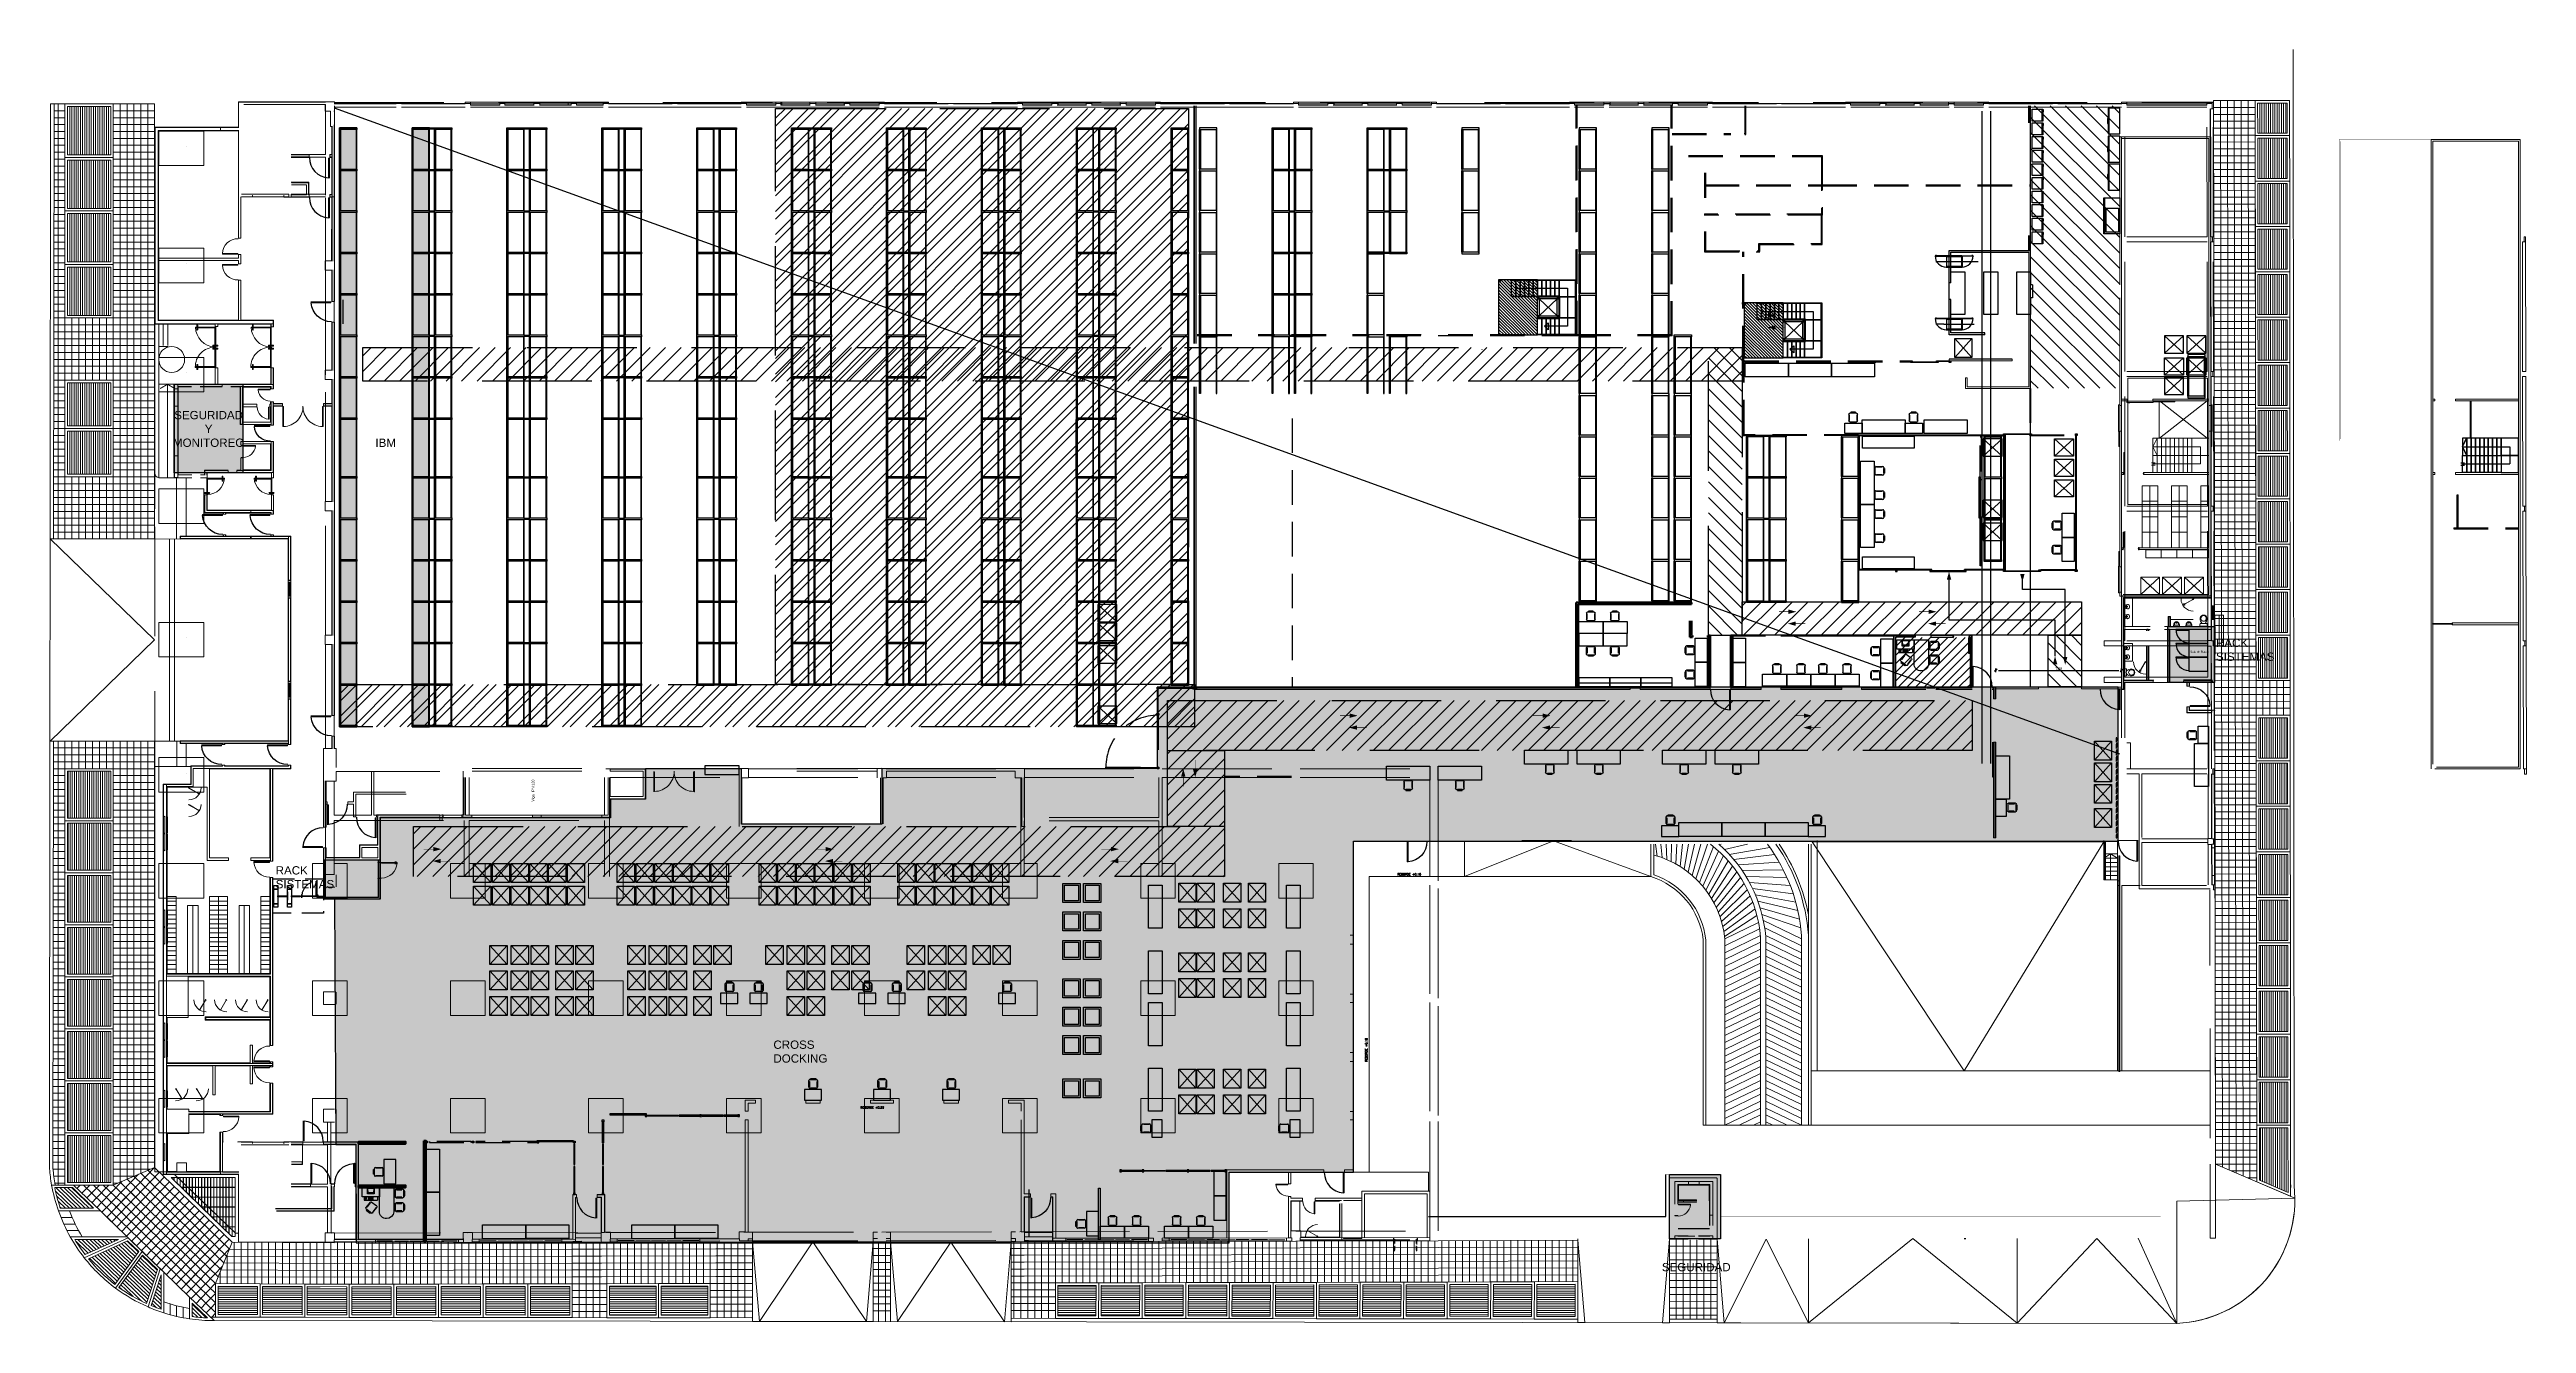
# Model space of a CAD drawing. Header units: millimetres. Extents: x 27 to 171, y 81 to 155.
import ezdxf

# ---------------------------------------------------------------- set-up
doc = ezdxf.new("R2010")
doc.units = ezdxf.units.MM
for name, pattern in [('HIDDEN', [9.525, 6.35, -3.175]), ('IRI-OCASA-Layout R 9$0$HIDDEN', [0.375, 0.25, -0.125]), ('OCASA_TODAS_r08$0$HIDDEN', [0.375, 0.25, -0.125]), ('OCS12A-GLC02A01-R02 (PB)$0$HIDDEN', [9.525, 6.35, -3.175])]:
    doc.linetypes.add(name, pattern=pattern)
for name, color, linetype, lineweight in [('Durlock', 252, 'Continuous', 50), ('IRI-OCASA-Layout R 9$0$CARP-BARRIDO', 252, 'Continuous', 9), ('IRI-OCASA-Layout R 9$0$CARP-HERRAJES', 252, 'Continuous', 9), ('IRI-OCASA-Layout R 9$0$CARP-HOJA', 252, 'Continuous', 9), ('IRI-OCASA-Layout R 9$0$CARPINTERIA', 252, 'Continuous', 15), ('IRI-OCASA-Layout R 9$0$CERRAMIENTO CHAPA', 252, 'Continuous', 9), ('IRI-OCASA-Layout R 9$0$MURO CERAMICO DE 8', 252, 'Continuous', 20), ('IRI-OCASA-Layout R 9$0$OCA-Paneles TERMICO', 252, 'Continuous', 15), ('IRI-OCASA-Layout R 9$0$OCASA_TODAS_r08$0$CARPINTERIA', 252, 'Continuous', 15), ('IRI-OCASA-Layout R 9$0$REVESTIMIENTOS', 252, 'Continuous', 9), ('IRI-OCASA-Layout R 9$0$REVOQUES', 252, 'Continuous', 9), ('IRI-OCASA-Layout R 9$0$SANITARIOS', 252, 'Continuous', 9), ('IRI-OCASA-Layout R 9$0$TEXTOS', 252, 'Continuous', 9), ('OCASA_TODAS_r08$0$CARP-BARRIDO', 252, 'Continuous', 15), ('OCASA_TODAS_r08$0$CARP-HOJA', 252, 'Continuous', 20), ('OCASA_TODAS_r08$0$CARPINTERIA', 252, 'Continuous', 15), ('OCASA_TODAS_r08$0$CGC VIGAS', 252, 'HIDDEN', 15), ('OCASA_TODAS_r08$0$EQUIPAMIENTO', 252, 'Continuous', 15), ('OCASA_TODAS_r08$0$Estructura', 252, 'Continuous', 20), ('OCASA_TODAS_r08$0$HERRERIA', 252, 'Continuous', 20), ('OCASA_TODAS_r08$0$MURO BLOQUE CEMENTO 18', 252, 'Continuous', 20), ('OCASA_TODAS_r08$0$MURO BLOQUE CEMENTO 8', 252, 'Continuous', 20), ('OCASA_TODAS_r08$0$MURO CEMENTO DE 12', 252, 'Continuous', 20), ('OCASA_TODAS_r08$0$MURO CERAMICO DE 12', 252, 'Continuous', 20), ('OCASA_TODAS_r08$0$MURO CERAMICO DE 18', 252, 'Continuous', 20), ('OCASA_TODAS_r08$0$MURO LADRILLO COMUN', 252, 'Continuous', 20), ('OCASA_TODAS_r08$0$RAMPA', 252, 'Continuous', 15), ('OCASA_TODAS_r08$0$REVESTIMIENTOS', 252, 'Continuous', 20), ('OCASA_TODAS_r08$0$REVOQUES', 251, 'Continuous', 15), ('OCASA_TODAS_r08$0$SANITARIOS', 251, 'Continuous', 15), ('OCASA_TODAS_r08$0$VENTANAS', 251, 'Continuous', 15), ('OCASA_TODAS_r08$0$VEREDA', 251, 'Continuous', 15), ('Sectores', 251, 'Continuous', 20)]:
    doc.layers.add(name, color=color, linetype=linetype, lineweight=lineweight)
for name, color, linetype in [('IRI-OCASA-Layout R 9$0$OCA_Durlock', 252, 'Continuous'), ('IRI-OCASA-Layout R 9$0$OCA_ESCALERAS LIVIANAS', 252, 'Continuous'), ('IRI-OCASA-Layout R 9$0$OCA_EST-BASTIDOR', 252, 'Continuous'), ('IRI-OCASA-Layout R 9$0$OCA_EST-LARGUERO', 252, 'Continuous'), ('IRI-OCASA-Layout R 9$0$OCA_EST-UB', 252, 'Continuous'), ('IRI-OCASA-Layout R 9$0$OCA_Mobiliario', 252, 'Continuous'), ('IRI-OCASA-Layout R 9$0$OCA_Racks', 252, 'Continuous'), ('IRI-OCASA-Layout R 9$0$OCA_Rejas', 252, 'IRI-OCASA-Layout R 9$0$HIDDEN')]:
    doc.layers.add(name, color=color, linetype=linetype)
doc.layers.get('IRI-OCASA-Layout R 9$0$OCA_Racks').off()
doc.layers.get('OCASA_TODAS_r08$0$CARPINTERIA').off()
doc.layers.get('OCASA_TODAS_r08$0$Estructura').off()
doc.layers.get('OCASA_TODAS_r08$0$HERRERIA').off()
doc.layers.get('OCASA_TODAS_r08$0$SANITARIOS').off()
doc.layers.get('OCASA_TODAS_r08$0$VENTANAS').off()
doc.styles.add('IRI-OCASA-Layout R 9$0$Standard', font='arial.ttf')
doc.styles.add('OCASA_TODAS_r08$0$CGC .15', font='arial.ttf', dxfattribs={"width": 0.9, "height": 0.15})
doc.styles.add('OCASA_TODAS_r08$0$referencias', font='romans.shx', dxfattribs={"height": 0.18})
doc.styles.add('OCASA_TODAS_r08$0$Standard', font='txt')
doc.dimstyles.new('OCASA_TODAS_r08$0$COTAS-100', dxfattribs={"dimtxt": 0.15, "dimasz": 0.15, "dimexe": 0.1, "dimexo": 0.0625, "dimgap": 0.025, "dimtad": 1, "dimzin": 1, "dimdsep": 46, "dimtxsty": 'OCASA_TODAS_r08$0$Standard', "dimblk": 'OCASA_TODAS_r08$0$_OBLIQUE', "dimcen": 0.12, "dimdle": 0.1, "dimclrd": 252, "dimclre": 252, "dimclrt": 7, "dimaunit": 1, "dimadec": 5, "dimazin": 0, "dimtfac": 1, "dimtix": 1, "dimtmove": 2, "dimatfit": 3, "dimldrblk": 'OCASA_TODAS_r08$0$_OBLIQUE', "dimfxl": 1.25, "dimfxlon": 1, "dimlwd": -1, "dimarcsym": 0})
pattern_1 = [(0, (13.95129, 58.08296), (0, 0.125), [])]

msp = doc.modelspace()

# ---------------------------------------------------------------- texts
at = {"color": 7, "char_height": 0.48, "attachment_point": 7, "style": 'IRI-OCASA-Layout R 9$0$Standard'}
for s, insert in [('\\pxqc;SEGURIDAD Y MONITOREO', (34.872, 131.846, 0)), ('IBM', (46.019, 131.849, 0)), ('RACK SISTEMAS', (152.698, 119.452, 0)), ('CROSS DOCKING', (69.086, 96.179, 0))]:
    msp.add_mtext_dynamic_manual_height_columns(s, width=2.95875, gutter_width=12.5, heights=[0], dxfattribs=dict(at, insert=insert))
at = {"layer": 'IRI-OCASA-Layout R 9$0$CERRAMIENTO CHAPA', "char_height": 0.48, "attachment_point": 7, "style": 'IRI-OCASA-Layout R 9$0$Standard'}
for s, insert in [('RACK SISTEMAS', (40.238, 106.276, 0)), ('SEGURIDAD', (120.582, 84.094, 0))]:
    msp.add_mtext_dynamic_manual_height_columns(s, width=2.95875, gutter_width=12.5, heights=[0], dxfattribs=dict(at, insert=insert))
at = {"layer": 'IRI-OCASA-Layout R 9$0$TEXTOS', "insert": (152.307, 119.919, 0), "char_height": 0.12, "attachment_point": 9, "style": 'IRI-OCASA-Layout R 9$0$Standard'}
msp.add_mtext_dynamic_manual_height_columns('\\pxqc;Sala de Racks', width=1.12152, gutter_width=12.5, heights=[0], dxfattribs=at)
at = {"layer": 'OCASA_TODAS_r08$0$CGC VIGAS', "insert": (55.078, 110.918, 0), "char_height": 0.15, "attachment_point": 1, "rotation": 90, "style": 'OCASA_TODAS_r08$0$CGC .15'}
msp.add_mtext_dynamic_manual_height_columns('\\pxqc;Viga  IPN 120', width=2.04984, gutter_width=0.15, heights=[0], dxfattribs=at)
at = {"layer": 'OCASA_TODAS_r08$0$VEREDA', "char_height": 0.125, "width": 3.63482, "attachment_point": 5, "style": 'OCASA_TODAS_r08$0$referencias'}
for s, insert in [('REBORDE +0.10', (105.936, 107.093)), ('REBORDE +0.22', (74.815, 93.582))]:
    msp.add_mtext(s, dxfattribs=dict(at, insert=insert))
at = {"layer": 'OCASA_TODAS_r08$0$VEREDA', "insert": (103.451, 96.923), "char_height": 0.125, "width": 3.63482, "attachment_point": 5, "rotation": 90, "style": 'OCASA_TODAS_r08$0$referencias'}
msp.add_mtext('REBORDE +0.10', dxfattribs=at)

# ---------------------------------------------------------------- blocks, each defined once
blk = doc.blocks.new('OCASA_TODAS_r08$0$Estructura PB para Arquitectura')
at = {"layer": 'OCASA_TODAS_r08$0$CGC VIGAS', "lineweight": 9}
for p, q in [((1102.981658, 436.971425, -0.000029), (1108.008588, 436.971425, -0.000029)), ((1102.981658, 436.971425, -0.000029), (1102.981658, 436.971327, -0.000029)), ((1103.281658, 436.821425, -0.000029), (1108.008384, 436.821425, -0.000029)), ((1108.008384, 436.036425, -0.000029), (1108.008384, 436.821425, -0.000029)), ((1108.508384, 436.421425, -0.000029), (1108.508384, 436.471425, -0.000029)), ((1108.508588, 436.941425, -0.000029), (1217.409647, 436.941425, -0.000029)), ((1108.508588, 436.871425, -0.000029), (1112.108901, 436.871425, -0.000029)), ((1108.508588, 436.671425, -0.000029), (1112.108901, 436.671425, -0.000029)), ((1112.408901, 436.871425, -0.000029), (1116.109021, 436.871425, -0.000029)), ((1112.408901, 436.671425, -0.000029), (1116.109021, 436.671425, -0.000029)), ((1116.409021, 436.871425, -0.000029), (1118.108571, 436.871425, -0.000029)), ((1116.409021, 436.671425, -0.000029), (1118.258571, 436.671425, -0.000029)), ((1118.258571, 436.671425, -0.000029), (1120.258901, 436.671425, -0.000029)), ((1118.408571, 436.871425, -0.000029), (1120.108901, 436.871425, -0.000029)), ((1120.258901, 436.671425, -0.000029), (1122.408571, 436.671425, -0.000029)), ((1120.408901, 436.871425, -0.000029), (1122.258571, 436.871425, -0.000029)), ((1122.408571, 436.671425, -0.000029), (1124.109021, 436.671425, -0.000029)), ((1122.558571, 436.871425, -0.000029), (1124.109021, 436.871425, -0.000029)), ((1124.409021, 436.871425, -0.000029), (1128.108901, 436.871425, -0.000029)), ((1124.409021, 436.671425, -0.000029), (1128.258901, 436.671425, -0.000029)), ((1128.258901, 436.671425, -0.000029), (1132.109021, 436.671425, -0.000029)), ((1128.408901, 436.871425, -0.000029), (1132.109021, 436.871425, -0.000029)), ((1132.409021, 436.871425, -0.000029), (1134.108573, 436.871425, -0.000029)), ((1132.409021, 436.671425, -0.000029), (1134.258573, 436.671425, -0.000029)), ((1134.258573, 436.671425, -0.000029), (1136.258901, 436.671425, -0.000029)), ((1134.408573, 436.871425, -0.000029), (1136.108901, 436.871425, -0.000029)), ((1136.258901, 436.671425, -0.000029), (1138.258573, 436.671425, -0.000029)), ((1136.408901, 436.871425, -0.000029), (1138.108573, 436.871425, -0.000029)), ((1138.258573, 436.671425, -0.000029), (1140.108909, 436.671425, -0.000029)), ((1138.408573, 436.871425, -0.000029), (1140.108909, 436.871425, -0.000029)), ((1140.408909, 436.871425, -0.000029), (1144.108901, 436.871425, -0.000029)), ((1140.408909, 436.671425, -0.000029), (1144.258901, 436.671425, -0.000029)), ((1144.258901, 436.671425, -0.000029), (1148.109021, 436.671425, -0.000029)), ((1144.408901, 436.871425, -0.000029), (1148.109021, 436.871425, -0.000029)), ((1148.409021, 436.871425, -0.000029), (1150.108574, 436.871425, -0.000029)), ((1148.409021, 436.671425, -0.000029), (1150.258574, 436.671425, -0.000029)), ((1150.258574, 436.671425, -0.000029), (1152.258902, 436.671425, -0.000029)), ((1150.408574, 436.871425, -0.000029), (1152.108902, 436.871425, -0.000029)), ((1152.258902, 436.671425, -0.000029), (1154.258574, 436.671425, -0.000029)), ((1152.408902, 436.871425, -0.000029), (1154.108574, 436.871425, -0.000029)), ((1154.258574, 436.671425, -0.000029), (1156.109021, 436.671425, -0.000029)), ((1154.408574, 436.871425, -0.000029), (1156.109021, 436.871425, -0.000029)), ((1156.409021, 436.871425, -0.000029), (1160.108901, 436.871425, -0.000029)), ((1156.409021, 436.671425, -0.000029), (1160.258901, 436.671425, -0.000029)), ((1160.258901, 436.671425, -0.000029), (1164.108909, 436.671425, -0.000029)), ((1160.408901, 436.871425, -0.000029), (1164.108909, 436.871425, -0.000029)), ((1164.408909, 436.871425, -0.000029), (1166.108573, 436.871425, -0.000029)), ((1164.408909, 436.671425, -0.000029), (1166.258573, 436.671425, -0.000029)), ((1166.258573, 436.671425, -0.000029), (1168.258901, 436.671425, -0.000029)), ((1166.408573, 436.871425, -0.000029), (1168.108901, 436.871425, -0.000029)), ((1168.258901, 436.671425, -0.000029), (1170.258573, 436.671425, -0.000029)), ((1168.408901, 436.871425, -0.000029), (1170.108573, 436.871425, -0.000029)), ((1170.258573, 436.671425, -0.000029), (1172.108909, 436.671425, -0.000029)), ((1170.408573, 436.871425, -0.000029), (1172.108909, 436.871425, -0.000029)), ((1172.408909, 436.871425, -0.000029), (1176.108901, 436.871425, -0.000029)), ((1172.408909, 436.671425, -0.000029), (1176.258901, 436.671425, -0.000029)), ((1176.258901, 436.671425, -0.000029), (1180.108909, 436.671425, -0.000029)), ((1176.408901, 436.871425, -0.000029), (1180.108909, 436.871425, -0.000029)), ((1180.408909, 436.871425, -0.000029), (1182.258573, 436.871425, -0.000029)), ((1180.408909, 436.671425, -0.000029), (1182.108573, 436.671425, -0.000029)), ((1182.258573, 436.871425, -0.000029), (1184.108901, 436.871425, -0.000029)), ((1182.408573, 436.671425, -0.000029), (1184.258901, 436.671425, -0.000029)), ((1184.258901, 436.671425, -0.000029), (1186.258573, 436.671425, -0.000029)), ((1184.408901, 436.871425, -0.000029), (1186.108573, 436.871425, -0.000029)), ((1186.258573, 436.671425, -0.000029), (1188.108909, 436.671425, -0.000029)), ((1186.408573, 436.871425, -0.000029), (1188.108909, 436.871425, -0.000029)), ((1188.408909, 436.871425, -0.000029), (1192.108901, 436.871425, -0.000029)), ((1188.408909, 436.671425, -0.000029), (1192.258901, 436.671425, -0.000029)), ((1192.258901, 436.671425, -0.000029), (1196.109021, 436.671425, -0.000029)), ((1192.408901, 436.871425, -0.000029), (1196.109021, 436.871425, -0.000029)), ((1196.409021, 436.871425, -0.000029), (1198.108573, 436.871425, -0.000029)), ((1196.409021, 436.671425, -0.000029), (1198.258573, 436.671425, -0.000029)), ((1198.258573, 436.671425, -0.000029), (1200.258631, 436.671425, -0.000029)), ((1198.408573, 436.871425, -0.000029), (1200.108631, 436.871425, -0.000029)), ((1200.258631, 436.671425, -0.000029), (1202.108573, 436.671425, -0.000029)), ((1200.408631, 436.871425, -0.000029), (1202.258573, 436.871425, -0.000029)), ((1202.258573, 436.871425, -0.000029), (1204.108638, 436.871425, -0.000029)), ((1202.408573, 436.671425, -0.000029), (1204.108638, 436.671425, -0.000029)), ((1204.408638, 436.871425, -0.000029), (1208.108631, 436.871425, -0.000029)), ((1204.408638, 436.671425, -0.000029), (1208.258631, 436.671425, -0.000029)), ((1208.258631, 436.671425, -0.000029), (1212.108638, 436.671425, -0.000029)), ((1208.408631, 436.871425, -0.000029), (1212.108638, 436.871425, -0.000029)), ((1212.408638, 436.871704, -0.000029), (1217.050375, 436.871697, -0.000029)), ((1212.408638, 436.671704, -0.000029), (1217.050375, 436.671697, -0.000029)), ((1217.064952, 429.171066, -0.000029), (1217.050375, 436.571705, -0.000029)), ((1217.264952, 429.171028, -0.000029), (1217.250375, 436.571705, -0.000029)), ((1217.424952, 429.171343, -0.000029), (1217.409647, 436.941425, -0.000029)), ((1098.108345, 396.501705, -0.000029), (1098.108345, 435.524255, -0.000029)), ((1098.108345, 435.524255, -0.000029), (1102.981658, 435.524255, -0.000029)), ((1098.358345, 435.286715, -0.000029), (1100.958882, 435.286968, -0.000029)), ((1098.358345, 435.286715, -0.000029), (1098.358345, 433.286876, -0.000029)), ((1108.008384, 436.036425, -0.000029), (1108.008384, 433.931183, -0.000029)), ((1108.508384, 435.651425, -0.000029), (1108.508384, 427.755255, -0.000029)), ((1099.94114, 434.387077, -0.000029), (1099.941318, 434.387077, -0.000029)), ((1108.008384, 433.931183, -0.000029), (1106.028621, 433.931183, -0.000029)), ((1108.008384, 433.781183, -0.000029), (1106.028621, 433.781183, -0.000029)), ((1108.008384, 433.781183, -0.000029), (1108.008384, 431.581392, -0.000029)), ((1212.108599, 429.171653, -0.000029), (1212.108623, 434.951689, -0.000029)), ((1212.308599, 429.171653, -0.000029), (1212.308623, 434.951689, -0.000029)), ((1105.878621, 431.631392, -0.000029), (1103.131658, 431.631392, -0.000029)), ((1105.878621, 431.481392, -0.000029), (1103.131658, 431.481392, -0.000029)), ((1105.878621, 431.631392, -0.000029), (1105.878621, 431.481392, -0.000029)), ((1108.008384, 431.631392, -0.000029), (1106.028621, 431.631392, -0.000029)), ((1106.028621, 431.631392, -0.000029), (1106.028621, 431.481392, -0.000029)), ((1108.008384, 431.481392, -0.000029), (1106.028621, 431.481392, -0.000029)), ((1108.008384, 431.431392, -0.000029), (1108.008384, 427.505255, -0.000029)), ((1098.358345, 428.505139, -0.000029), (1100.958882, 428.505372, -0.000029)), ((1098.358345, 428.505139, -0.000029), (1098.358345, 426.505278, -0.000029)), ((1100.958882, 428.505372, -0.000029), (1100.958882, 426.50551, -0.000029)), ((1212.108599, 421.371629, -0.000029), (1212.108599, 428.871653, -0.000029)), ((1212.308599, 421.371629, -0.000029), (1212.308599, 428.871653, -0.000029)), ((1217.064952, 429.171066, -0.000029), (1212.408599, 429.171655, -0.000029)), ((1217.065542, 428.871066, -0.000029), (1212.408599, 428.871655, -0.000029)), ((1217.079852, 421.370767, -0.000029), (1217.065542, 428.871066, -0.000029)), ((1217.279852, 421.370766, -0.000029), (1217.265543, 428.871028, -0.000029)), ((1217.439852, 421.371072, -0.000029), (1217.424952, 429.171343, -0.000029)), ((1098.358345, 426.505278, -0.000029), (1100.958882, 426.50551, -0.000029)), ((1099.94114, 427.605479, -0.000029), (1099.941318, 427.605479, -0.000029)), ((1108.008384, 421.178705, -0.000029), (1108.008384, 427.505255, -0.000029)), ((1108.508384, 421.428705, -0.000029), (1108.508384, 427.255255, -0.000029)), ((1098.358345, 422.178589, -0.000029), (1100.958882, 422.178821, -0.000029)), ((1098.358345, 422.178589, -0.000029), (1098.358345, 420.178727, -0.000029)), ((1100.958882, 422.178821, -0.000029), (1100.958882, 420.17896, -0.000029)), ((1099.94114, 421.278928, -0.000029), (1099.941318, 421.278928, -0.000029)), ((1108.008384, 413.809705, -0.000029), (1108.008384, 421.178705, -0.000029)), ((1108.508384, 413.809705, -0.000029), (1108.508384, 420.928705, -0.000029)), ((1212.108445, 413.571652, -0.000029), (1212.108593, 421.071629, -0.000029)), ((1212.308445, 413.571652, -0.000029), (1212.308593, 421.071629, -0.000029)), ((1217.079852, 421.370767, -0.000029), (1212.408599, 421.371629, -0.000029)), ((1217.080424, 421.070766, -0.000029), (1212.408599, 421.071629, -0.000029)), ((1217.094733, 413.570765, -0.000029), (1217.080424, 421.070766, -0.000029)), ((1217.294733, 413.570765, -0.000029), (1217.280424, 421.070766, -0.000029)), ((1217.454733, 413.57107, -0.000029), (1217.439852, 421.371072, -0.000029)), ((1098.358345, 420.178727, -0.000029), (1100.958882, 420.17896, -0.000029)), ((1098.358345, 414.559589, -0.000029), (1100.958882, 414.559821, -0.000029)), ((1098.358345, 414.559589, -0.000029), (1098.358345, 412.559727, -0.000029)), ((1099.94114, 413.659928, -0.000029), (1099.941318, 413.659928, -0.000029)), ((1100.958882, 414.559821, -0.000029), (1100.958882, 412.55996, -0.000029)), ((1217.094733, 413.570765, -0.000029), (1212.408445, 413.571652, -0.000029)), ((1217.469614, 405.771145, -0.000029), (1217.454733, 413.57107, -0.000029)), ((1098.358345, 412.559727, -0.000029), (1100.958882, 412.55996, -0.000029)), ((1108.008384, 406.080697, -0.000029), (1108.008384, 413.309705, -0.000029)), ((1108.508384, 406.080697, -0.000029), (1108.508384, 413.309705, -0.000029)), ((1212.108445, 405.771678, -0.000029), (1212.108445, 413.271652, -0.000029)), ((1212.308445, 405.771627, -0.000029), (1212.308445, 413.271652, -0.000029)), ((1217.095305, 413.270765, -0.000029), (1212.408445, 413.271652, -0.000029)), ((1217.109614, 405.77084, -0.000029), (1217.095305, 413.270765, -0.000029)), ((1217.309615, 405.77084, -0.000029), (1217.295306, 413.270765, -0.000029)), ((1098.358345, 406.830589, -0.000029), (1098.358345, 404.830727, -0.000029)), ((1099.94114, 405.930928, -0.000029), (1099.941318, 405.930928, -0.000029)), ((1108.008384, 399.501382, -0.000029), (1108.008384, 405.580697, -0.000029)), ((1108.508384, 399.501382, -0.000029), (1108.508384, 405.580697, -0.000029)), ((1211.108533, 405.471845, -0.000029), (1211.108583, 405.771845, -0.000029)), ((1212.108445, 405.471678, -0.000029), (1211.108533, 405.471845, -0.000029)), ((1212.108445, 405.771678, -0.000029), (1211.108583, 405.771845, -0.000029)), ((1212.108444, 405.471627, -0.000029), (1212.10844, 403.651372, -0.000029)), ((1212.308444, 405.471627, -0.000029), (1212.30844, 403.651372, -0.000029)), ((1217.109614, 405.77084, -0.000029), (1212.408445, 405.771627, -0.000029)), ((1217.110187, 405.47084, -0.000029), (1212.408445, 405.471627, -0.000029)), ((1217.110187, 405.47084, -0.000029), (1217.113658, 403.651372, -0.000029)), ((1217.310187, 405.47084, -0.000029), (1217.32377, 398.351567, -0.000029)), ((1217.469614, 405.771145, -0.000029), (1217.483769, 398.351872, -0.000029)), ((1212.10844, 403.651372, -0.000029), (1211.108558, 403.651372, -0.000029)), ((1211.108558, 403.651372, -0.000029), (1211.108558, 403.351372, -0.000029)), ((1217.113658, 403.651372, -0.000029), (1212.30844, 403.651372, -0.000029)), ((1212.10844, 403.351372, -0.000029), (1211.108558, 403.351372, -0.000029)), ((1212.10844, 403.351372, -0.000029), (1212.108433, 400.151689, -0.000029)), ((1212.30844, 403.351372, -0.000029), (1212.308433, 400.151689, -0.000029)), ((1217.11423, 403.351372, -0.000029), (1212.30844, 403.351372, -0.000029)), ((1217.11423, 403.351372, -0.000029), (1217.123769, 398.351567, -0.000029)), ((1098.108222, 374.99809, -0.000029), (1098.108222, 401.069086, -0.000029)), ((1108.008253, 399.501474, -0.000029), (1108.008253, 401.069086, -0.000029)), ((1108.508254, 399.501474, -0.000029), (1108.508254, 401.069086, -0.000029)), ((1212.408433, 399.851689, -0.000029), (1212.620558, 399.851689, -0.000029)), ((1212.620558, 398.351588, -0.000029), (1212.620558, 399.851689, -0.000029)), ((1098.358345, 399.001265, -0.000029), (1100.958882, 399.001498, -0.000029)), ((1098.358345, 399.001265, -0.000029), (1098.358345, 397.001683, -0.000029)), ((1099.941064, 398.101697, -0.000029), (1099.941242, 398.101697, -0.000029)), ((1100.958882, 399.001498, -0.000029), (1100.958882, 397.001451, -0.000029)), ((1100.959274, 397.001729, -0.000029), (1100.959274, 399.00159, -0.000029)), ((1110.668269, 398.201496, -0.000029), (1110.668269, 395.661321, -0.000029)), ((1110.818269, 398.201496, -0.000029), (1110.818269, 395.66132, -0.000029)), ((1116.038062, 397.851496, -0.000029), (1116.038037, 395.661295, -0.000029)), ((1116.338062, 397.851496, -0.000029), (1116.338037, 395.661293, -0.000029)), ((1116.508231, 398.371496, -0.000029), (1124.008348, 398.371496, -0.000029)), ((1116.508231, 398.221496, -0.000029), (1124.008348, 398.221496, -0.000029)), ((1124.177862, 397.851474, -0.000029), (1124.177846, 395.661257, -0.000029)), ((1124.477862, 397.851474, -0.000029), (1124.477825, 392.863474, -0.000029)), ((1124.508348, 398.351474, -0.000029), (1132.008264, 398.351474, -0.000029)), ((1124.508348, 397.851474, -0.000029), (1132.008264, 397.851474, -0.000029)), ((1132.508264, 398.351474, -0.000029), (1140.008264, 398.351474, -0.000029)), ((1132.508264, 397.851474, -0.000029), (1140.008264, 397.851474, -0.000029)), ((1140.508264, 398.351474, -0.000029), (1148.008264, 398.351474, -0.000029)), ((1140.508264, 397.851474, -0.000029), (1148.008264, 397.851474, -0.000029)), ((1148.308264, 397.851474, -0.000029), (1148.308235, 392.863474, -0.000029)), ((1148.508264, 397.851474, -0.000029), (1148.508251, 395.537901, -0.000029)), ((1148.508264, 398.351474, -0.000029), (1156.008264, 398.351474, -0.000029)), ((1148.508264, 397.851474, -0.000029), (1156.008264, 397.851474, -0.000029)), ((1156.308264, 397.851474, -0.000029), (1156.308251, 395.537901, -0.000029)), ((1156.508264, 397.851474, -0.000029), (1156.508235, 392.863474, -0.000029)), ((1156.508264, 398.351474, -0.000029), (1164.008264, 398.351474, -0.000029)), ((1156.508264, 397.851474, -0.000029), (1164.008264, 397.851474, -0.000029)), ((1164.508264, 398.351474, -0.000029), (1172.008264, 398.351474, -0.000029)), ((1164.508264, 397.851474, -0.000029), (1172.008268, 397.851474, -0.000029)), ((1172.008372, 392.112974, -0.000029), (1172.008268, 397.851474, -0.000029)), ((1172.508377, 391.862983, -0.000029), (1172.508268, 397.851474, -0.000029)), ((1212.620058, 398.351588, -0.000029), (1212.40877, 398.351589, -0.000029)), ((1213.132698, 398.051585, -0.000024), (1212.40877, 398.051589, -0.000029)), ((1213.332699, 398.351584, -0.000029), (1212.621058, 398.351588, -0.000029)), ((1213.132698, 398.051585, -0.000024), (1213.132698, 394.221705, -0.000024)), ((1213.282698, 398.051584, -0.000029), (1213.282698, 394.371705, -0.000029)), ((1217.044191, 398.051567, -0.000029), (1213.282698, 398.051584, -0.000029)), ((1217.044191, 398.351567, -0.000029), (1213.332699, 398.351584, -0.000029)), ((1217.131517, 394.290818, -0.000029), (1217.124342, 398.051567, -0.000029)), ((1217.331517, 394.290818, -0.000029), (1217.324342, 398.051567, -0.000029)), ((1217.491517, 394.291123, -0.000029), (1217.483769, 398.351872, -0.000029)), ((1098.358345, 397.001683, -0.000029), (1100.958882, 397.001451, -0.000029)), ((1098.358737, 397.001497, -0.000029), (1100.959274, 397.001729, -0.000029)), ((1108.008258, 397.651474, -0.000029), (1108.008248, 395.511332, -0.000029)), ((1108.008384, 397.651382, -0.000029), (1108.008384, 396.501705, -0.000029)), ((1108.508258, 397.651474, -0.000029), (1108.508249, 395.66133, -0.000029)), ((1108.508384, 397.651382, -0.000029), (1108.508384, 396.501705, -0.000029)), ((1108.008248, 395.511332, -0.000029), (1108.008235, 392.863474, -0.000029)), ((1108.508247, 395.36133, -0.000029), (1108.508235, 392.863474, -0.000029)), ((1108.508247, 395.36133, -0.000029), (1116.038033, 395.361295, -0.000029)), ((1108.508249, 395.66133, -0.000029), (1110.668269, 395.661321, -0.000029)), ((1110.818269, 395.66132, -0.000029), (1116.038037, 395.661295, -0.000029)), ((1116.038033, 395.361295, -0.000029), (1116.038004, 392.863474, -0.000029)), ((1116.338033, 395.361293, -0.000029), (1116.338004, 392.863474, -0.000029)), ((1116.338033, 395.361293, -0.000029), (1124.177844, 395.361257, -0.000029)), ((1116.338037, 395.661293, -0.000029), (1124.177846, 395.661257, -0.000029)), ((1124.177844, 395.361257, -0.000029), (1124.177825, 392.863474, -0.000029)), ((1148.508249, 395.337901, -0.000029), (1148.508235, 392.863474, -0.000029)), ((1156.308249, 395.337901, -0.000029), (1148.508249, 395.337901, -0.000029)), ((1156.308251, 395.537901, -0.000029), (1148.508251, 395.537901, -0.000029)), ((1156.308249, 395.337901, -0.000029), (1156.308235, 392.863474, -0.000029)), ((1213.132698, 391.391491, -0.000024), (1213.132698, 394.221705, -0.000024)), ((1213.282698, 394.290818, -0.000024), (1217.131517, 394.290818, -0.000029)), ((1213.282698, 394.090818, -0.000029), (1217.131945, 394.090818, -0.000029)), ((1213.282698, 391.591466, -0.000029), (1213.282698, 394.090818, -0.000029)), ((1217.136573, 391.640878, -0.000029), (1217.132089, 393.990818, -0.000029)), ((1217.336573, 391.640878, -0.000029), (1217.33209, 393.990818, -0.000029)), ((1217.496573, 391.641183, -0.000029), (1217.491517, 394.291123, -0.000029)), ((1100.959509, 390.863229, -0.000029), (1100.959509, 392.86309, -0.000029)), ((1107.258231, 392.862974, -0.000029), (1108.008235, 392.862974, -0.000029)), ((1107.258231, 390.862974, -0.000029), (1107.258231, 392.862974, -0.000029)), ((1108.008235, 392.862474, -0.000029), (1108.008232, 392.212974, -0.000029)), ((1108.508235, 392.862474, -0.000029), (1108.508232, 392.212974, -0.000029)), ((1108.508235, 392.862974, -0.000029), (1109.258231, 392.862974, -0.000029)), ((1115.258231, 392.862974, -0.000029), (1116.038004, 392.862974, -0.000029)), ((1115.258231, 390.862974, -0.000029), (1115.258231, 392.862974, -0.000029)), ((1116.038004, 392.862474, -0.000029), (1116.037996, 392.112974, -0.000029)), ((1116.338004, 392.862474, -0.000029), (1116.337996, 392.112974, -0.000029)), ((1116.338004, 392.862974, -0.000029), (1117.258231, 392.862974, -0.000029)), ((1123.258231, 392.862974, -0.000029), (1124.177825, 392.862974, -0.000029)), ((1123.258231, 390.862974, -0.000029), (1123.258231, 392.862974, -0.000029)), ((1124.177825, 392.862474, -0.000029), (1124.177819, 392.112974, -0.000029)), ((1124.477825, 392.862474, -0.000029), (1124.477819, 392.112974, -0.000029)), ((1124.477825, 392.862974, -0.000029), (1125.258231, 392.862974, -0.000029)), ((1131.258231, 392.862974, -0.000029), (1133.258231, 392.862974, -0.000029)), ((1131.258231, 390.862974, -0.000029), (1131.258231, 392.862974, -0.000029)), ((1139.25823, 392.862974, -0.000029), (1141.25823, 392.862974, -0.000029)), ((1139.25823, 390.862974, -0.000029), (1139.25823, 392.862974, -0.000029)), ((1147.258231, 392.862974, -0.000029), (1148.308235, 392.862974, -0.000029)), ((1147.258231, 390.862974, -0.000029), (1147.258231, 392.862974, -0.000029)), ((1148.308235, 392.862474, -0.000029), (1148.308231, 392.112974, -0.000029)), ((1148.508235, 392.862474, -0.000029), (1148.508231, 392.112974, -0.000029)), ((1148.508235, 392.862974, -0.000029), (1149.258231, 392.862974, -0.000029)), ((1155.258231, 392.862974, -0.000029), (1156.308235, 392.862974, -0.000029)), ((1155.258231, 390.862974, -0.000029), (1155.258231, 392.862974, -0.000029)), ((1156.308235, 392.862474, -0.000029), (1156.308231, 392.112974, -0.000029)), ((1156.508235, 392.862474, -0.000029), (1156.508231, 392.112974, -0.000029)), ((1156.508235, 392.862974, -0.000029), (1157.258231, 392.862974, -0.000029)), ((1163.258231, 392.862974, -0.000029), (1165.258231, 392.862974, -0.000029)), ((1163.258231, 390.862974, -0.000029), (1163.258231, 392.862974, -0.000029)), ((1098.358971, 390.862997, -0.000029), (1100.959509, 390.863229, -0.000029)), ((1172.008495, 385.312974, -0.000029), (1172.008381, 391.612974, -0.000029)), ((1172.5085, 385.062983, -0.000029), (1172.508377, 391.862983, -0.000029)), ((1217.237145, 391.390802, -0.000024), (1213.132698, 391.391491, -0.000024)), ((1217.037145, 391.590836, -0.000024), (1213.282698, 391.591466, -0.000024)), ((1217.235276, 386.955828, -0.000029), (1217.235276, 391.340878, -0.000029)), ((1100.959274, 384.063229, -0.000029), (1100.959274, 386.06309, -0.000029)), ((1107.258194, 386.062974, -0.000029), (1109.258194, 386.062974, -0.000029)), ((1107.258194, 384.062974, -0.000029), (1107.258194, 386.062974, -0.000029)), ((1115.258194, 386.062974, -0.000029), (1117.258194, 386.062974, -0.000029)), ((1115.258194, 384.062974, -0.000029), (1115.258194, 386.062974, -0.000029)), ((1123.258194, 386.062974, -0.000029), (1125.258194, 386.062974, -0.000029)), ((1123.258194, 384.062974, -0.000029), (1123.258194, 386.062974, -0.000029)), ((1131.258194, 386.062974, -0.000029), (1133.258194, 386.062974, -0.000029)), ((1131.258194, 384.062974, -0.000029), (1131.258194, 386.062974, -0.000029)), ((1139.258194, 386.062974, -0.000029), (1141.258194, 386.062974, -0.000029)), ((1139.258194, 384.062974, -0.000029), (1139.258194, 386.062974, -0.000029)), ((1147.258194, 386.062974, -0.000029), (1149.258194, 386.062974, -0.000029)), ((1147.258194, 384.062974, -0.000029), (1147.258194, 386.062974, -0.000029)), ((1155.258194, 386.062974, -0.000029), (1157.258194, 386.062974, -0.000029)), ((1155.258194, 384.062974, -0.000029), (1155.258194, 386.062974, -0.000029)), ((1163.258194, 386.062974, -0.000029), (1165.258194, 386.062974, -0.000029)), ((1163.258194, 384.062974, -0.000029), (1163.258194, 386.062974, -0.000029)), ((1172.008618, 378.512974, -0.000029), (1172.008504, 384.812974, -0.000029)), ((1172.508623, 378.262983, -0.000029), (1172.5085, 385.062983, -0.000029)), ((1217.548796, 378.458229, -0.000029), (1217.535276, 385.455973, -0.000029)), ((1098.358737, 384.062997, -0.000029), (1100.959274, 384.063229, -0.000029)), ((1217.251694, 376.958084, -0.000029), (1217.238174, 383.955828, -0.000029)), ((1100.959509, 377.263229, -0.000029), (1100.959509, 379.26309, -0.000029)), ((1107.258158, 379.262974, -0.000029), (1109.258158, 379.262974, -0.000029)), ((1107.258158, 377.262974, -0.000029), (1107.258158, 379.262974, -0.000029)), ((1109.258158, 377.262974, -0.000029), (1109.258158, 379.262974, -0.000029)), ((1115.258158, 379.262974, -0.000029), (1117.258158, 379.262974, -0.000029)), ((1115.258158, 377.262974, -0.000029), (1115.258158, 379.262974, -0.000029)), ((1123.258158, 379.262974, -0.000029), (1125.258158, 379.262974, -0.000029)), ((1123.258158, 377.262974, -0.000029), (1123.258158, 379.262974, -0.000029)), ((1131.258158, 379.262974, -0.000029), (1133.258158, 379.262974, -0.000029)), ((1131.258158, 377.262974, -0.000029), (1131.258158, 379.262974, -0.000029)), ((1139.258158, 379.262974, -0.000029), (1141.258158, 379.262974, -0.000029)), ((1139.258158, 377.262974, -0.000029), (1139.258158, 379.262974, -0.000029)), ((1147.258158, 379.262974, -0.000029), (1149.258158, 379.262974, -0.000029)), ((1147.258158, 377.262974, -0.000029), (1147.258158, 379.262974, -0.000029)), ((1155.258158, 379.262974, -0.000029), (1157.258158, 379.262974, -0.000029)), ((1155.258158, 377.262974, -0.000029), (1155.258158, 379.262974, -0.000029)), ((1163.258158, 379.262974, -0.000029), (1165.258158, 379.262974, -0.000029)), ((1163.258158, 377.262974, -0.000029), (1163.258158, 379.262974, -0.000029)), ((1108.127549, 377.912974, -0.000029), (1108.127654, 377.263474, -0.000029)), ((1108.327549, 377.912974, -0.000029), (1108.327654, 377.263474, -0.000029)), ((1172.008744, 371.581204, -0.000029), (1172.008628, 378.012974, -0.000029)), ((1172.508744, 371.581204, -0.000029), (1172.508623, 378.262983, -0.000029)), ((1098.358971, 377.262997, -0.000029), (1100.959509, 377.263229, -0.000029)), ((1105.878155, 376.731072, -0.000029), (1103.131196, 376.731072, -0.000029)), ((1105.878155, 376.581072, -0.000029), (1103.131196, 376.581072, -0.000029)), ((1108.12774, 376.731072, -0.000029), (1106.028155, 376.731072, -0.000029)), ((1108.127765, 376.581072, -0.000029), (1106.028155, 376.581072, -0.000029)), ((1107.258158, 377.262974, -0.000029), (1108.127654, 377.262974, -0.000029)), ((1108.127654, 377.262474, -0.000029), (1108.12774, 376.731072, -0.000029)), ((1108.127765, 376.581072, -0.000029), (1108.128135, 374.295923, -0.000029)), ((1108.327654, 377.262974, -0.000029), (1109.258158, 377.262974, -0.000029)), ((1108.327654, 377.262474, -0.000029), (1108.328595, 371.458401, -0.000029)), ((1098.108222, 374.99809, -0.000029), (1102.981196, 374.99809, -0.000029)), ((1217.251694, 371.159498, -0.000029), (1217.251694, 375.458229, -0.000029)), ((1217.551694, 371.159498, -0.000029), (1217.551694, 375.458229, -0.000029)), ((1108.128135, 374.295923, -0.000029), (1106.028155, 374.295923, -0.000029)), ((1108.128159, 374.145923, -0.000029), (1106.028155, 374.145923, -0.000029)), ((1108.128159, 374.145923, -0.000029), (1108.128595, 371.458267, -0.000029)), ((1108.328595, 371.458401, -0.000029), (1116.008408, 371.473153, -0.000029)), ((1108.509139, 370.958747, -0.000029), (1116.258649, 370.973633, -0.000029)), ((1116.258168, 371.473633, -0.000029), (1124.008521, 371.48852, -0.000029)), ((1116.508408, 370.974112, -0.000029), (1124.258761, 370.989, -0.000029)), ((1124.258281, 371.489, -0.000029), (1132.008352, 371.503887, -0.000029)), ((1124.508521, 370.98948, -0.000029), (1132.258592, 371.004367, -0.000029)), ((1132.258112, 371.504367, -0.000029), (1140.009072, 371.519256, -0.000029)), ((1132.508352, 371.004847, -0.000029), (1140.259312, 371.019736, -0.000029)), ((1140.258832, 371.519736, -0.000029), (1148.008332, 371.534622, -0.000029)), ((1140.509072, 371.020215, -0.000029), (1148.258572, 371.035101, -0.000029)), ((1148.258092, 371.535101, -0.000029), (1156.008853, 371.54999, -0.000029)), ((1148.508332, 371.035581, -0.000029), (1156.259093, 371.05047, -0.000029)), ((1156.258613, 371.55047, -0.000029), (1164.009114, 371.565358, -0.000029)), ((1156.508853, 371.050949, -0.000029), (1164.259393, 371.065837, -0.000029)), ((1164.258913, 371.565837, -0.000029), (1172.008748, 371.580724, -0.000029)), ((1164.509114, 371.066317, -0.000029), (1172.258989, 371.081204, -0.000029)), ((1217.251694, 371.159498, -0.000029), (1217.551694, 371.159498, -0.000029))]:
    blk.add_line(p, q, dxfattribs=at)
for points in [[(1098.358345, 433.286876), (1100.958882, 433.287109), (1100.958882, 435.286968)], [(1098.358345, 404.830727), (1100.958882, 404.83096), (1100.958882, 406.830821), (1098.358345, 406.830589)], [(1098.358737, 397.001497), (1098.358737, 399.001358), (1100.959274, 399.00159)], [(1098.358971, 390.862997), (1098.358971, 392.862858), (1100.959509, 392.86309)], [(1107.258231, 390.862974), (1109.258231, 390.862974), (1109.258231, 392.862974)], [(1115.258231, 390.862974), (1117.258231, 390.862974), (1117.258231, 392.862974)], [(1123.258231, 390.862974), (1125.258231, 390.862974), (1125.258231, 392.862974)], [(1131.258231, 390.862974), (1133.258231, 390.862974), (1133.258231, 392.862974)], [(1139.25823, 390.862974), (1141.25823, 390.862974), (1141.25823, 392.862974)], [(1147.258231, 390.862974), (1149.258231, 390.862974), (1149.258231, 392.862974)], [(1155.258231, 390.862974), (1157.258231, 390.862974), (1157.258231, 392.862974)], [(1163.258231, 390.862974), (1165.258231, 390.862974), (1165.258231, 392.862974)], [(1217.535276, 386.955828), (1217.535276, 391.640878), (1217.336573, 391.640878)], [(1098.358737, 384.062997), (1098.358737, 386.062858), (1100.959274, 386.06309)], [(1107.258194, 384.062974), (1109.258194, 384.062974), (1109.258194, 386.062974)], [(1115.258194, 384.062974), (1117.258194, 384.062974), (1117.258194, 386.062974)], [(1123.258194, 384.062974), (1125.258194, 384.062974), (1125.258194, 386.062974)], [(1131.258194, 384.062974), (1133.258194, 384.062974), (1133.258194, 386.062974)], [(1139.258194, 384.062974), (1141.258194, 384.062974), (1141.258194, 386.062974)], [(1147.258194, 384.062974), (1149.258194, 384.062974), (1149.258194, 386.062974)], [(1155.258194, 384.062974), (1157.258194, 384.062974), (1157.258194, 386.062974)], [(1163.258194, 384.062974), (1165.258194, 384.062974), (1165.258194, 386.062974)], [(1098.358971, 377.262997), (1098.358971, 379.262858), (1100.959509, 379.26309)], [(1115.258158, 377.262974), (1117.258158, 377.262974), (1117.258158, 379.262974)], [(1123.258158, 377.262974), (1125.258158, 377.262974), (1125.258158, 379.262974)], [(1131.258158, 377.262974), (1133.258158, 377.262974), (1133.258158, 379.262974)], [(1139.258158, 377.262974), (1141.258158, 377.262974), (1141.258158, 379.262974)], [(1147.258158, 377.262974), (1149.258158, 377.262974), (1149.258158, 379.262974)], [(1155.258158, 377.262974), (1157.258158, 377.262974), (1157.258158, 379.262974)], [(1163.258158, 377.262974), (1165.258158, 377.262974), (1165.258158, 379.262974)]]:
    blk.add_lwpolyline(points, dxfattribs=at)
blk = doc.blocks.new('IRI-OCASA-Layout R 9$0$OCA_Est-Modulo Simpl')
at = {"layer": 'IRI-OCASA-Layout R 9$0$OCA_EST-BASTIDOR'}
for points in [[(-37.329308, -174.55488), (-37.329308, -174.65488), (-38.329308, -174.65488), (-38.329308, -174.55488)], [(-37.329308, -176.95488), (-37.329308, -177.05488), (-38.329308, -177.05488), (-38.329308, -176.95488)]]:
    blk.add_lwpolyline(points, close=True, dxfattribs=at)
at = {"layer": 'IRI-OCASA-Layout R 9$0$OCA_EST-LARGUERO'}
for points in [[(-38.279308, -174.65488), (-38.279308, -176.95488), (-38.329308, -176.95488), (-38.329308, -174.65488)], [(-37.379308, -174.65488), (-37.379308, -176.95488), (-37.329308, -176.95488), (-37.329308, -174.65488)]]:
    blk.add_lwpolyline(points, close=True, dxfattribs=at)
blk = doc.blocks.new('OCASA_TODAS_r08$0$P10 70-035')
at = {"layer": 'OCASA_TODAS_r08$0$CARP-BARRIDO'}
blk.add_arc((0, 0.035), 0.7, 0, 90, dxfattribs=at)
at = {"layer": 'OCASA_TODAS_r08$0$CARP-HOJA'}
for p, q in [((0.344191, 0.604157), (0.029191, 0.058561)), ((0.35112, 0.600157), (0.03612, 0.054561))]:
    blk.add_line(p, q, dxfattribs=at)
for points in [[(0.0175, 0.065311), (0, 0.035), (0.030311, 0.0175), (0.047811, 0.047811)], [(0.35, 0.641218), (0.3325, 0.610907), (0.362811, 0.593407), (0.380311, 0.623718)]]:
    blk.add_lwpolyline(points, close=True, dxfattribs=at)
blk = doc.blocks.new('OCASA_TODAS_r08$0$V16 19_06_2014')
at = {"color": 4}
for points in [[(2797.489135, 1170.224643), (2797.489135, 1170.234643), (2797.554125, 1170.234643), (2797.554135, 1170.194643), (2797.489135, 1170.194643), (2797.489135, 1170.204643)], [(2804.289155, 1170.224643), (2804.289155, 1170.234643), (2804.224165, 1170.234643), (2804.224155, 1170.194643), (2804.289155, 1170.194643), (2804.289155, 1170.204643)]]:
    blk.add_lwpolyline(points, dxfattribs=at)
at = {"color": 251}
for points in [[(2797.554125, 1170.234643), (2804.224165, 1170.234643)], [(2797.554135, 1170.194643), (2804.224155, 1170.194643)]]:
    blk.add_lwpolyline(points, dxfattribs=at)
at = {"color": 4}
for points in [[(2797.594125, 1170.234643), (2797.554125, 1170.234643), (2797.554125, 1170.214643), (2797.594125, 1170.214643)], [(2798.556635, 1170.234643), (2798.516635, 1170.234643), (2798.516635, 1170.214643), (2798.556635, 1170.214643)], [(2798.596635, 1170.214643), (2798.556635, 1170.214643), (2798.556635, 1170.194643), (2798.596635, 1170.194643)], [(2799.564135, 1170.214643), (2799.524135, 1170.214643), (2799.524135, 1170.194643), (2799.564135, 1170.194643)], [(2799.684125, 1170.234643), (2799.644125, 1170.234643), (2799.644125, 1170.214643), (2799.684125, 1170.214643)], [(2800.447435, 1170.234643), (2800.407435, 1170.234643), (2800.407435, 1170.214643), (2800.447435, 1170.214643)], [(2800.487435, 1170.214643), (2800.447435, 1170.214643), (2800.447435, 1170.194643), (2800.487435, 1170.194643)], [(2801.334029, 1170.214643), (2801.294029, 1170.214643), (2801.294029, 1170.194643), (2801.334029, 1170.194643)], [(2801.374029, 1170.234643), (2801.334029, 1170.234643), (2801.334029, 1170.214643), (2801.374029, 1170.214643)], [(2802.134135, 1170.234643), (2802.094135, 1170.234643), (2802.094135, 1170.214643), (2802.134135, 1170.214643)], [(2802.254135, 1170.234643), (2802.214135, 1170.234643), (2802.214135, 1170.214643), (2802.254135, 1170.214643)], [(2803.221645, 1170.234643), (2803.181645, 1170.234643), (2803.181645, 1170.214643), (2803.221645, 1170.214643)], [(2803.261645, 1170.214643), (2803.221645, 1170.214643), (2803.221645, 1170.194643), (2803.261645, 1170.194643)], [(2804.224155, 1170.214643), (2804.184155, 1170.214643), (2804.184155, 1170.194643), (2804.224155, 1170.194643)]]:
    blk.add_lwpolyline(points, close=True, dxfattribs=at)
at = {"layer": 'OCASA_TODAS_r08$0$CARP-HOJA'}
for p, q in [((2797.594125, 1170.229643), (2798.516635, 1170.229643)), ((2797.594125, 1170.219643), (2798.516635, 1170.219643)), ((2798.596635, 1170.209643), (2799.524135, 1170.209643)), ((2798.596635, 1170.199643), (2799.524135, 1170.199643)), ((2799.684125, 1170.229643), (2800.407435, 1170.229643)), ((2799.684125, 1170.219643), (2800.407435, 1170.219643)), ((2800.487435, 1170.209643), (2801.294029, 1170.209643)), ((2800.487435, 1170.199643), (2801.294029, 1170.199643)), ((2801.374029, 1170.229643), (2802.094135, 1170.229643)), ((2801.374029, 1170.219643), (2802.094135, 1170.219643)), ((2802.254135, 1170.229643), (2803.181645, 1170.229643)), ((2802.254135, 1170.219643), (2803.181645, 1170.219643)), ((2803.261645, 1170.209643), (2804.184155, 1170.209643)), ((2803.261645, 1170.199643), (2804.184155, 1170.199643))]:
    blk.add_line(p, q, dxfattribs=at)
blk = doc.blocks.new('OCASA_TODAS_r08$0$V17 19_06_2014')
at = {"color": 4}
for points in [[(2804.771204, 1170.094485), (2804.771204, 1170.114485), (2804.746558, 1170.114485), (2804.746558, 1170.114485)], [(2805.773704, 1170.094485), (2805.773704, 1170.114485), (2805.813704, 1170.114485), (2805.813704, 1170.094485)], [(2805.813704, 1170.094485), (2805.813704, 1170.074485), (2805.773704, 1170.074485), (2805.773704, 1170.094485)], [(2808.519411, 1170.094485), (2808.519411, 1170.114485), (2808.479411, 1170.114485), (2808.479411, 1170.094485)], [(2808.479411, 1170.094485), (2808.479411, 1170.074485), (2808.519411, 1170.074485), (2808.519411, 1170.094485)], [(2809.521911, 1170.094485), (2809.521911, 1170.114485), (2809.546558, 1170.114485), (2809.546558, 1170.114485)]]:
    blk.add_lwpolyline(points, dxfattribs=at)
at = {"color": 251}
for points in [[(2804.771204, 1170.114485), (2809.521911, 1170.114485)], [(2804.771204, 1170.074485), (2809.521911, 1170.074485)]]:
    blk.add_lwpolyline(points, dxfattribs=at)
at = {"color": 4}
for points in [[(2804.811204, 1170.114485), (2804.771204, 1170.114485), (2804.771204, 1170.094485), (2804.811204, 1170.094485)], [(2805.733704, 1170.094485), (2805.773704, 1170.094485), (2805.773704, 1170.114485), (2805.733704, 1170.114485)], [(2805.813704, 1170.074485), (2805.853704, 1170.074485), (2805.853704, 1170.094485), (2805.813704, 1170.094485)], [(2807.558224, 1170.094485), (2807.598224, 1170.094485), (2807.598224, 1170.074485), (2807.558224, 1170.074485)], [(2808.439411, 1170.094485), (2808.479411, 1170.094485), (2808.479411, 1170.074485), (2808.439411, 1170.074485)], [(2808.519411, 1170.114485), (2808.559411, 1170.114485), (2808.559411, 1170.094485), (2808.519411, 1170.094485)], [(2809.481911, 1170.114485), (2809.521911, 1170.114485), (2809.521911, 1170.094485), (2809.481911, 1170.094485)]]:
    blk.add_lwpolyline(points, close=True, dxfattribs=at)
at = {"layer": 'OCASA_TODAS_r08$0$CARP-HOJA'}
for p, q in [((2804.811204, 1170.109485), (2805.733714, 1170.109485)), ((2804.811204, 1170.099485), (2805.733714, 1170.099485)), ((2805.853704, 1170.089485), (2806.654891, 1170.089485)), ((2805.853704, 1170.079485), (2806.654891, 1170.079485)), ((2806.734891, 1170.089485), (2807.558224, 1170.089485)), ((2806.734891, 1170.079485), (2807.558224, 1170.079485)), ((2807.638224, 1170.089485), (2808.439411, 1170.089485)), ((2807.638224, 1170.079485), (2808.439411, 1170.079485)), ((2808.559411, 1170.109485), (2809.481921, 1170.109485)), ((2808.559411, 1170.099485), (2809.481921, 1170.099485))]:
    blk.add_line(p, q, dxfattribs=at)
blk = doc.blocks.new('OCASA_TODAS_r08$0$DS56NJW546546QA34')
at = {"color": 4, "elevation": -0.000035}
for points in [[(1395.902198, 1314.38004), (1395.942198, 1314.38004), (1395.942198, 1314.42004), (1395.902198, 1314.42004)], [(1396.782198, 1314.38004), (1396.822198, 1314.38004), (1396.822198, 1314.42004), (1396.782198, 1314.42004)]]:
    blk.add_lwpolyline(points, close=True, dxfattribs=at)
at = {"layer": 'OCASA_TODAS_r08$0$CARP-HOJA'}
for p, q in [((1395.942198, 1314.41254, 0.000003), (1396.782198, 1314.41254, 0.000041)), ((1395.942198, 1314.40254, 0.000003), (1396.782198, 1314.40254, 0.000041)), ((1395.942198, 1314.39754, 0.000003), (1396.782198, 1314.39754, 0.000041)), ((1395.942198, 1314.38754, 0.000003), (1396.782198, 1314.38754, 0.000041))]:
    blk.add_line(p, q, dxfattribs=at)
blk = doc.blocks.new('OCASA_TODAS_r08$0$p14 28_07_2014')
at = {"layer": 'OCASA_TODAS_r08$0$CARP-BARRIDO', "linetype": 'OCASA_TODAS_r08$0$HIDDEN'}
for points in [[(1413.152241, 1548.470426), (1413.152241, 1549.141162), (1413.100277, 1549.141162), (1413.100277, 1548.470426)], [(1414.381468, 1548.470426), (1414.381468, 1549.141162), (1414.433432, 1549.141162), (1414.433432, 1548.470426)]]:
    blk.add_lwpolyline(points, close=True, dxfattribs=at)
blk = doc.blocks.new('OCASA_TODAS_r08$0$FACHADA 2 31_07_2014')
at = {"color": 6, "ltscale": 5}
for points in [[(-131.028301, -1076.67016), (-130.948301, -1076.67016), (-130.948301, -1076.57016), (-131.028301, -1076.57016)], [(-131.018301, -1076.66016), (-130.958301, -1076.66016), (-130.958301, -1076.58016), (-131.018301, -1076.58016)]]:
    blk.add_lwpolyline(points, close=True, dxfattribs=at)
at = {"color": 4}
blk.add_lwpolyline([(-130.988301, -1076.57016), (-130.948301, -1076.57016), (-130.948301, -1076.61016)], dxfattribs=at)
for points, elevation in [([(-130.988301, -1076.67016), (-130.948301, -1076.67016), (-130.948301, -1076.71016), (-130.988301, -1076.71016)], -0.001244), ([(-130.948301, -1085.242493), (-130.948301, -1085.202493), (-130.988301, -1085.202493), (-130.988301, -1085.242493)], -0.000022), ([(-130.948301, -1085.282493), (-130.948301, -1085.242493), (-130.988301, -1085.242493), (-130.988301, -1085.282493)], -0.000022), ([(-130.948301, -1085.242493), (-130.948301, -1085.282493), (-130.988301, -1085.282493), (-130.988301, -1085.242493)], -0.000022)]:
    blk.add_lwpolyline(points, close=True, dxfattribs=dict(at, elevation=elevation))
for points in [[(-130.948301, -1077.63716), (-130.948301, -1077.59716), (-130.988301, -1077.59716), (-130.988301, -1077.63716)], [(-130.948301, -1077.59716), (-130.948301, -1077.63716), (-130.988301, -1077.63716), (-130.988301, -1077.59716)], [(-130.948301, -1077.67716), (-130.948301, -1077.63716), (-130.988301, -1077.63716), (-130.988301, -1077.67716)], [(-130.948301, -1077.63716), (-130.948301, -1077.67716), (-130.988301, -1077.67716), (-130.988301, -1077.63716)], [(-130.948301, -1078.70416), (-130.948301, -1078.66416), (-130.988301, -1078.66416), (-130.988301, -1078.70416)], [(-130.948301, -1078.66416), (-130.948301, -1078.70416), (-130.988301, -1078.70416), (-130.988301, -1078.66416)], [(-130.948301, -1078.74416), (-130.948301, -1078.70416), (-130.988301, -1078.70416), (-130.988301, -1078.74416)], [(-130.948301, -1078.70416), (-130.948301, -1078.74416), (-130.988301, -1078.74416), (-130.988301, -1078.70416)], [(-130.948301, -1079.75116), (-130.948301, -1079.79116), (-130.988301, -1079.79116), (-130.988301, -1079.75116)], [(-130.948301, -1080.83816), (-130.948301, -1080.79816), (-130.988301, -1080.79816), (-130.988301, -1080.83816)], [(-130.948301, -1080.79816), (-130.948301, -1080.83816), (-130.988301, -1080.83816), (-130.988301, -1080.79816)], [(-130.948301, -1080.87816), (-130.948301, -1080.83816), (-130.988301, -1080.83816), (-130.988301, -1080.87816)], [(-130.948301, -1080.83816), (-130.948301, -1080.87816), (-130.988301, -1080.87816), (-130.988301, -1080.83816)], [(-130.948301, -1081.90516), (-130.948301, -1081.86516), (-130.988301, -1081.86516), (-130.988301, -1081.90516)], [(-130.948301, -1081.86516), (-130.948301, -1081.90516), (-130.988301, -1081.90516), (-130.988301, -1081.86516)], [(-130.948301, -1081.94516), (-130.948301, -1081.90516), (-130.988301, -1081.90516), (-130.988301, -1081.94516)], [(-130.948301, -1081.90516), (-130.948301, -1081.94516), (-130.988301, -1081.94516), (-130.988301, -1081.90516)], [(-130.948301, -1082.95216), (-130.948301, -1082.99216), (-130.988301, -1082.99216), (-130.988301, -1082.95216)], [(-130.948301, -1083.94159), (-130.948301, -1083.90159), (-130.988301, -1083.90159), (-130.988301, -1083.94159)], [(-130.948301, -1084.07666), (-130.948301, -1084.11666), (-130.988301, -1084.11666), (-130.988301, -1084.07666)], [(-130.948301, -1085.242493), (-130.948301, -1085.202493), (-130.988301, -1085.202493), (-130.988301, -1085.242493)], [(-130.948301, -1085.282493), (-130.948301, -1085.242493), (-130.988301, -1085.242493), (-130.988301, -1085.282493)], [(-130.948301, -1086.326827), (-130.948301, -1086.366827), (-130.988301, -1086.366827), (-130.988301, -1086.326827)], [(-130.948301, -1086.406827), (-130.948301, -1086.366827), (-130.988301, -1086.366827), (-130.988301, -1086.406827)], [(-130.948301, -1087.56016), (-130.948301, -1087.52016), (-130.988301, -1087.52016), (-130.988301, -1087.56016)]]:
    blk.add_lwpolyline(points, close=True, dxfattribs=at)
at = {"color": 6, "ltscale": 5, "const_width": 0.0005}
blk.add_lwpolyline([(-130.973319, -1083.94159), (-130.993319, -1083.94159), (-130.993301, -1084.07666), (-130.973301, -1084.07666)], dxfattribs=at)
at = {"layer": 'OCASA_TODAS_r08$0$CARP-HOJA'}
for p, q in [((-130.973301, -1077.59716), (-130.973301, -1076.71016)), ((-130.963301, -1077.59716), (-130.963301, -1076.71016)), ((-130.973301, -1078.66416), (-130.973301, -1077.67716)), ((-130.963301, -1078.66416), (-130.963301, -1077.67716)), ((-130.973301, -1079.75116), (-130.973301, -1078.74416)), ((-130.963301, -1079.75116), (-130.963301, -1078.74416)), ((-130.973301, -1080.79816), (-130.973301, -1079.79116)), ((-130.973301, -1081.86516), (-130.973301, -1080.87816)), ((-130.963301, -1080.79816), (-130.963301, -1079.79116)), ((-130.963301, -1081.86516), (-130.963301, -1080.87816)), ((-130.973301, -1082.95216), (-130.973301, -1081.94516)), ((-130.963301, -1082.95216), (-130.963301, -1081.94516)), ((-130.973301, -1083.94166), (-130.973301, -1082.99216)), ((-130.963301, -1083.94166), (-130.963301, -1082.99216)), ((-130.973301, -1085.202493), (-130.973301, -1084.11666)), ((-130.973301, -1086.326827), (-130.973301, -1085.282493)), ((-130.963301, -1085.202493), (-130.963301, -1084.11666)), ((-130.963301, -1086.326827), (-130.963301, -1085.282493)), ((-130.973301, -1087.52016), (-130.973301, -1086.406827)), ((-130.963301, -1087.52016), (-130.963301, -1086.406827))]:
    blk.add_line(p, q, dxfattribs=at)
blk = doc.blocks.new('OCASA_TODAS_r08$0$dddddd')
at = {"layer": 'OCASA_TODAS_r08$0$CARP-HOJA'}
for p, q in [((99.546846, 18.472923), (99.546846, 18.629998)), ((99.560946, 18.459217), (99.560946, 18.629998)), ((99.724055, 18.300663), (99.724055, 18.629998)), ((99.738155, 18.286957), (99.738155, 18.629998)), ((99.901265, 18.119617), (99.901265, 18.629998)), ((99.915365, 18.105911), (99.915365, 18.629998)), ((100.078474, 18.060548), (100.078474, 18.629998)), ((100.078474, 17.956144), (100.078474, 18.060548)), ((100.092574, 18.060548), (100.092574, 18.629998)), ((100.092574, 17.942438), (100.092574, 18.060548)), ((100.255683, 18.060548), (100.255683, 18.629998)), ((100.255683, 17.783884), (100.255683, 18.060548)), ((100.269783, 18.060548), (100.269783, 18.629998)), ((100.269783, 17.770178), (100.269783, 18.060548)), ((100.432892, 18.060548), (100.432892, 18.629998)), ((100.432892, 17.611624), (100.432892, 18.060548)), ((100.446992, 18.060548), (100.446992, 18.629998)), ((100.446992, 17.597918), (100.446992, 18.060548)), ((100.610101, 18.060548), (100.610101, 18.629998)), ((100.610101, 17.497548), (100.610101, 18.060548)), ((100.610101, 17.439364), (100.610101, 17.491248)), ((100.624201, 18.060548), (100.624201, 18.629998)), ((100.624201, 17.497548), (100.624201, 18.060548)), ((100.624201, 17.425658), (100.624201, 17.491248)), ((100.787311, 18.060548), (100.787311, 18.629998)), ((100.787311, 17.497548), (100.787311, 18.060548)), ((100.787311, 17.267105), (100.787311, 17.491248)), ((100.801411, 18.060548), (100.801411, 18.629998)), ((100.801411, 17.497548), (100.801411, 18.060548)), ((100.801411, 17.253399), (100.801411, 17.491248)), ((100.96452, 18.060548), (100.96452, 18.629998)), ((100.96452, 17.497548), (100.96452, 18.060548)), ((100.96452, 17.094845), (100.96452, 17.491248)), ((100.97862, 18.060548), (100.97862, 18.629998)), ((100.97862, 17.497548), (100.97862, 18.060548)), ((100.97862, 17.081139), (100.97862, 17.491248)), ((101.141729, 18.060548), (101.141729, 18.629998)), ((101.141729, 17.497548), (101.141729, 18.060548)), ((101.141729, 16.927226), (101.141729, 17.491248)), ((101.155829, 18.060548), (101.155829, 18.629998)), ((101.155829, 17.497548), (101.155829, 18.060548)), ((101.155829, 16.927253), (101.155829, 17.491248))]:
    blk.add_line(p, q, dxfattribs=at)
for points in [[(99.369739, 18.636298), (101.134412, 16.920912), (101.325238, 16.921278), (101.325238, 18.636298)], [(99.369739, 18.636298), (101.134412, 16.920912), (101.325238, 16.921278), (101.325238, 18.636298)], [(101.325238, 18.636298), (99.369739, 18.636298)], [(99.385258, 18.629998), (101.136965, 16.927217), (101.318938, 16.927566), (101.318938, 18.629998)], [(101.318938, 18.629998), (99.385258, 18.629998)], [(101.318938, 18.066848), (99.964589, 18.066848)], [(101.318938, 18.060548), (99.97107, 18.060548)], [(101.318938, 17.497548), (100.550246, 17.497548)], [(101.318938, 17.491248), (100.556727, 17.491248)]]:
    blk.add_lwpolyline(points, dxfattribs=at)
blk = doc.blocks.new('OCASA_TODAS_r08$0$aaaaa')
at = {"layer": 'OCASA_TODAS_r08$0$CARP-HOJA'}
for p, q in [((93.03341, 21.382694), (93.03341, 21.532267)), ((93.04751, 21.368988), (93.04751, 21.532267)), ((93.210619, 21.210434), (93.210619, 21.532267)), ((93.224719, 21.196728), (93.224719, 21.532267)), ((93.387828, 21.038175), (93.387828, 21.532267)), ((93.401928, 21.024468), (93.401928, 21.532267)), ((93.565037, 20.969053), (93.565037, 21.532267)), ((93.565037, 20.865915), (93.565037, 20.962753)), ((93.579137, 20.969053), (93.579137, 21.532267)), ((93.579137, 20.852209), (93.579137, 20.962753)), ((93.742246, 20.969053), (93.742246, 21.532267)), ((93.742246, 20.693655), (93.742246, 20.962753)), ((93.756346, 20.969053), (93.756346, 21.532267)), ((93.756346, 20.679949), (93.756346, 20.962753)), ((93.919456, 20.969053), (93.919456, 21.532267)), ((93.919456, 20.521395), (93.919456, 20.962753)), ((93.933556, 20.969053), (93.933556, 21.532267)), ((93.933556, 20.507689), (93.933556, 20.962753)), ((94.096665, 20.969053), (94.096665, 21.532267)), ((94.096665, 20.399753), (94.096665, 20.962753)), ((94.096665, 20.349136), (94.096665, 20.393453)), ((94.110765, 20.969053), (94.110765, 21.532267)), ((94.110765, 20.399753), (94.110765, 20.962753)), ((94.110765, 20.335429), (94.110765, 20.393453)), ((94.273874, 20.969053), (94.273874, 21.532267)), ((94.273874, 20.399753), (94.273874, 20.962753)), ((94.273874, 20.176876), (94.273874, 20.393453)), ((94.287974, 20.969053), (94.287974, 21.532267)), ((94.287974, 20.399753), (94.287974, 20.962753)), ((94.287974, 20.16317), (94.287974, 20.393453)), ((94.451083, 20.969053), (94.451083, 21.532267)), ((94.451083, 20.399753), (94.451083, 20.962753)), ((94.451083, 20.004616), (94.451083, 20.393453)), ((94.465183, 20.969053), (94.465183, 21.532267)), ((94.465183, 20.399753), (94.465183, 20.962753)), ((94.465183, 19.99091), (94.465183, 20.393453)), ((94.628292, 20.969053), (94.628292, 21.532267)), ((94.628292, 20.399753), (94.628292, 20.962753)), ((94.628292, 19.832356), (94.628292, 20.393453)), ((94.642392, 20.969053), (94.642392, 21.532267)), ((94.642392, 20.399753), (94.642392, 20.962753)), ((94.642392, 19.829772), (94.642392, 20.393453)), ((94.805502, 20.969053), (94.805502, 21.532267)), ((94.805502, 20.399753), (94.805502, 20.962753)), ((94.805502, 19.829772), (94.805502, 20.393453)), ((94.819602, 20.969053), (94.819602, 21.532267)), ((94.819602, 20.399753), (94.819602, 20.962753)), ((94.819602, 19.829772), (94.819602, 20.393453)), ((94.982711, 20.969053), (94.982711, 21.532267)), ((94.982711, 20.399753), (94.982711, 20.962753)), ((94.982711, 19.829772), (94.982711, 20.393453)), ((94.996811, 20.969053), (94.996811, 21.532267)), ((94.996811, 20.399753), (94.996811, 20.962753)), ((94.996811, 19.829772), (94.996811, 20.393453)), ((95.15992, 20.969053), (95.15992, 21.532267)), ((95.15992, 20.399753), (95.15992, 20.962753)), ((95.15992, 19.829772), (95.15992, 20.393453)), ((95.17402, 20.969053), (95.17402, 21.532267)), ((95.17402, 20.399753), (95.17402, 20.962753)), ((95.17402, 19.829772), (95.17402, 20.393453)), ((95.337129, 20.969053), (95.337129, 21.532267)), ((95.337129, 20.399753), (95.337129, 20.962753)), ((95.337129, 19.829772), (95.337129, 20.393453)), ((95.351229, 20.969053), (95.351229, 21.532267)), ((95.351229, 20.399753), (95.351229, 20.962753)), ((95.351229, 19.829772), (95.351229, 20.393453)), ((95.514339, 20.969053), (95.514339, 21.532267)), ((95.514339, 20.399753), (95.514339, 20.962753)), ((95.514339, 19.829772), (95.514339, 20.393453)), ((95.528439, 20.969053), (95.528439, 21.532267)), ((95.528439, 20.399753), (95.528439, 20.962753)), ((95.528439, 19.829772), (95.528439, 20.393453)), ((95.691548, 20.969053), (95.691548, 21.532267)), ((95.691548, 20.399753), (95.691548, 20.962753)), ((95.691548, 19.829772), (95.691548, 20.393453)), ((95.705648, 20.969053), (95.705648, 21.532267)), ((95.705648, 20.399753), (95.705648, 20.962753)), ((95.705648, 19.829772), (95.705648, 20.393453)), ((95.868757, 20.969053), (95.868757, 21.532267)), ((95.868757, 20.399753), (95.868757, 20.962753)), ((95.868757, 19.829772), (95.868757, 20.393453)), ((95.882857, 20.969053), (95.882857, 21.532267)), ((95.882857, 20.399753), (95.882857, 20.962753)), ((95.882857, 19.829772), (95.882857, 20.393453)), ((96.045966, 20.969053), (96.045966, 21.532267)), ((96.045966, 20.399753), (96.045966, 20.962753)), ((96.045966, 19.829772), (96.045966, 20.393453)), ((96.060066, 20.969053), (96.060066, 21.532267)), ((96.060066, 20.399753), (96.060066, 20.962753)), ((96.060066, 19.829772), (96.060066, 20.393453)), ((96.223175, 20.969053), (96.223175, 21.532267)), ((96.223175, 20.399753), (96.223175, 20.962753)), ((96.223175, 19.829772), (96.223175, 20.393453)), ((96.237275, 20.969053), (96.237275, 21.532267)), ((96.237275, 20.399753), (96.237275, 20.962753)), ((96.237275, 19.829772), (96.237275, 20.393453)), ((96.400385, 20.969053), (96.400385, 21.532267)), ((96.400385, 20.399753), (96.400385, 20.962753)), ((96.400385, 19.829772), (96.400385, 20.393453)), ((96.414485, 20.969053), (96.414485, 21.532267)), ((96.414485, 20.399753), (96.414485, 20.962753)), ((96.414485, 19.829772), (96.414485, 20.393453))]:
    blk.add_line(p, q, dxfattribs=at)
for points in [[(96.583894, 19.823472), (96.583894, 21.538566), (92.864, 21.538586), (94.628394, 19.823472)], [(96.577594, 19.829772), (96.577594, 21.532266), (92.87952, 21.532286), (94.628292, 19.832356)], [(92.87952, 21.532286), (94.630952, 19.829772)], [(96.583894, 20.969053), (93.458935, 20.969053)], [(96.583894, 20.962753), (93.465416, 20.962753)], [(96.583894, 20.399753), (94.044593, 20.399753)], [(96.583894, 20.393453), (94.051074, 20.393453)], [(96.583894, 19.823472), (94.628394, 19.823472)], [(96.577594, 19.829772), (94.630952, 19.829772)]]:
    blk.add_lwpolyline(points, dxfattribs=at)
blk = doc.blocks.new('OCASA_TODAS_r08$0$SE 16')
at = {"layer": 'OCASA_TODAS_r08$0$CARP-BARRIDO', "lineweight": -3}
blk.add_arc((-36.41539, -19.636195), 1.16501, 179.476971, 266.48031, dxfattribs=at)
at = {"layer": 'OCASA_TODAS_r08$0$CARP-HOJA'}
for p, q in [((-36.486912, -20.799008), (-36.486912, -19.654008)), ((-36.486912, -19.654008), (-36.431912, -19.654008)), ((-36.485712, -19.812314), (-36.485712, -19.655208)), ((-36.485712, -19.655208), (-36.430712, -19.655208)), ((-36.485712, -20.797808), (-36.485712, -19.812314)), ((-36.431912, -19.654008), (-36.431912, -19.641508)), ((-36.430712, -19.641508), (-36.430712, -19.655208)), ((-36.428112, -19.797314), (-36.428112, -19.641508)), ((-36.428112, -20.811508), (-36.428112, -19.797314)), ((-36.426912, -20.811508), (-36.426912, -19.641508)), ((-36.431912, -20.799008), (-36.486912, -20.799008)), ((-36.430712, -20.797808), (-36.485712, -20.797808)), ((-36.431912, -20.799008), (-36.431912, -20.811508)), ((-36.430712, -20.797808), (-36.430712, -20.811508))]:
    blk.add_line(p, q, dxfattribs=at)
for centre, radius, start, end in [((-36.429412, -19.641508), 0.0025, 0, 180), ((-36.429412, -19.641508), 0.0013, 0, 180), ((-36.429412, -20.811508), 0.0025, 180, 0), ((-36.429412, -20.811508), 0.0013, 180, 0)]:
    blk.add_arc(centre, radius, start, end, dxfattribs=at)
blk = doc.blocks.new('OCASA_TODAS_r08$0$P14 14')
at = {"layer": 'OCASA_TODAS_r08$0$CARP-BARRIDO'}
blk.add_arc((-21.113856, -23.463412, -0.000123), 0.74716, 182.383766, 263.015925, dxfattribs=at)
at = {"layer": 'OCASA_TODAS_r08$0$CARP-HOJA', "extrusion": (1.67932e-05, 6.2673e-05, 1), "elevation": -0.001837}
blk.add_lwpolyline([(-21.204706, -23.509385), (-21.204706, -24.205028), (-21.1602, -24.205028), (-21.1602, -23.509385)], close=True, dxfattribs=at)
blk = doc.blocks.new('OCASA_TODAS_r08$0$P14 17')
at = {"layer": 'OCASA_TODAS_r08$0$CARP-BARRIDO'}
blk.add_arc((-19.113856, -23.463412, -0.000123), 0.74716, 182.383766, 263.015925, dxfattribs=at)
at = {"layer": 'OCASA_TODAS_r08$0$CARP-HOJA', "extrusion": (1.67932e-05, 6.2673e-05, 1), "elevation": -0.001803}
blk.add_lwpolyline([(-19.204706, -23.509385), (-19.204706, -24.205028), (-19.1602, -24.205028), (-19.1602, -23.509385)], close=True, dxfattribs=at)
blk = doc.blocks.new('OCASA_TODAS_r08$0$P3a 16')
at = {"layer": 'OCASA_TODAS_r08$0$CARP-BARRIDO'}
for centre, radius, start, end in [((-40.032586, 113.215562, 0.000058), 1.14736, 270.935575, 1.427594), ((-37.73593, 113.218104, 0.000042), 1.149947, 178.70229, 268.934541)]:
    blk.add_arc(centre, radius, start, end, dxfattribs=at)
at = {"layer": 'OCASA_TODAS_r08$0$CARP-HOJA', "extrusion": (-9.89313e-06, 3.69217e-05, 1), "elevation": 0.004584}
blk.add_lwpolyline([(-40.013852, 113.220905), (-40.013852, 112.068355), (-40.058357, 112.068355), (-40.058357, 113.220905)], close=True, dxfattribs=at)
at = {"layer": 'OCASA_TODAS_r08$0$CARP-HOJA', "extrusion": (6.69122e-06, 2.4972e-05, 1), "elevation": 0.002576}
blk.add_lwpolyline([(-37.757313, 113.220905), (-37.757313, 112.068355), (-37.712808, 112.068355), (-37.712808, 113.220905)], close=True, dxfattribs=at)
blk = doc.blocks.new('OCASA_TODAS_r08$0$P14 13')
at = {"layer": 'OCASA_TODAS_r08$0$CARP-BARRIDO'}
blk.add_arc((-23.035102, -23.325659, -0.000123), 0.74716, 182.383766, 263.015925, dxfattribs=at)
at = {"layer": 'OCASA_TODAS_r08$0$CARP-HOJA', "extrusion": (1.67932e-05, 6.2673e-05, 1), "elevation": -0.00186}
blk.add_lwpolyline([(-23.125951, -23.371631), (-23.125951, -24.067275), (-23.081446, -24.067275), (-23.081446, -23.371631)], close=True, dxfattribs=at)
blk = doc.blocks.new("OCASA_TODAS_r08$0$P1' 14")
at = {"layer": 'OCASA_TODAS_r08$0$CARP-BARRIDO'}
blk.add_arc((-37.688869, 115.635327, -0.000123), 0.885209, 178.329117, 268.111658, dxfattribs=at)
at = {"layer": 'OCASA_TODAS_r08$0$CARP-HOJA', "extrusion": (1.67932e-05, 6.2673e-05, 1), "elevation": 0.006607}
blk.add_lwpolyline([(-37.718038, 115.646242), (-37.718039, 114.750598), (-37.673533, 114.750598), (-37.673533, 115.646242)], close=True, dxfattribs=at)
blk = doc.blocks.new('OCASA_TODAS_r08$0$P12 16')
at = {"layer": 'OCASA_TODAS_r08$0$CARP-BARRIDO', "lineweight": -3}
blk.add_arc((-37.608443, 108.159054), 0.891885, 177.920307, 267.567234, dxfattribs=at)
at = {"layer": 'OCASA_TODAS_r08$0$CARP-HOJA'}
for p, q in [((-37.6463, 107.267973), (-37.6463, 108.162973)), ((-37.6463, 108.162973), (-37.6013, 108.162973)), ((-37.6451, 108.004666), (-37.6451, 108.161773)), ((-37.6451, 108.161773), (-37.6001, 108.161773)), ((-37.6451, 107.269173), (-37.6451, 108.004666)), ((-37.6013, 108.162973), (-37.6013, 108.175473)), ((-37.6001, 108.175473), (-37.6001, 108.161773)), ((-37.5975, 108.019666), (-37.5975, 108.175473)), ((-37.5975, 107.255473), (-37.5975, 108.019666)), ((-37.5963, 107.255473), (-37.5963, 108.175473)), ((-37.6013, 107.267973), (-37.6463, 107.267973)), ((-37.6001, 107.269173), (-37.6451, 107.269173)), ((-37.6013, 107.267973), (-37.6013, 107.255473)), ((-37.6001, 107.269173), (-37.6001, 107.255473))]:
    blk.add_line(p, q, dxfattribs=at)
for centre, radius, start, end in [((-37.5988, 108.175473), 0.0025, 0, 180), ((-37.5988, 108.175473), 0.0013, 0, 180), ((-37.5988, 107.255473), 0.0025, 180, 0), ((-37.5988, 107.255473), 0.0013, 180, 0)]:
    blk.add_arc(centre, radius, start, end, dxfattribs=at)
blk = doc.blocks.new('OCASA_TODAS_r08$0$SE 12')
at = {"layer": 'OCASA_TODAS_r08$0$CARP-BARRIDO', "lineweight": -3}
blk.add_arc((-38.41539, -19.636195), 1.16501, 179.476971, 266.48031, dxfattribs=at)
at = {"layer": 'OCASA_TODAS_r08$0$CARP-HOJA'}
for p, q in [((-38.486912, -20.799008), (-38.486912, -19.654008)), ((-38.486912, -19.654008), (-38.431912, -19.654008)), ((-38.485712, -19.812314), (-38.485712, -19.655208)), ((-38.485712, -19.655208), (-38.430712, -19.655208)), ((-38.485712, -20.797808), (-38.485712, -19.812314)), ((-38.431912, -19.654008), (-38.431912, -19.641508)), ((-38.430712, -19.641508), (-38.430712, -19.655208)), ((-38.428112, -19.797314), (-38.428112, -19.641508)), ((-38.428112, -20.811508), (-38.428112, -19.797314)), ((-38.426912, -20.811508), (-38.426912, -19.641508)), ((-38.431912, -20.799008), (-38.486912, -20.799008)), ((-38.430712, -20.797808), (-38.485712, -20.797808)), ((-38.431912, -20.799008), (-38.431912, -20.811508)), ((-38.430712, -20.797808), (-38.430712, -20.811508))]:
    blk.add_line(p, q, dxfattribs=at)
for centre, radius, start, end in [((-38.429412, -19.641508), 0.0025, 0, 180), ((-38.429412, -19.641508), 0.0013, 0, 180), ((-38.429412, -20.811508), 0.0025, 180, 0), ((-38.429412, -20.811508), 0.0013, 180, 0)]:
    blk.add_arc(centre, radius, start, end, dxfattribs=at)
blk = doc.blocks.new("OCASA_TODAS_r08$0$P1'' 17")
at = {"layer": 'OCASA_TODAS_r08$0$CARP-BARRIDO'}
blk.add_arc((-15.161196, -13.401783, -0.000123), 0.885209, 178.329117, 268.111658, dxfattribs=at)
at = {"layer": 'OCASA_TODAS_r08$0$CARP-HOJA', "extrusion": (1.67932e-05, 6.2673e-05, 1), "elevation": -0.001102}
blk.add_lwpolyline([(-15.190365, -13.390868), (-15.190365, -14.286511), (-15.14586, -14.286511), (-15.14586, -13.390868)], close=True, dxfattribs=at)
blk = doc.blocks.new('OCASA_TODAS_r08$0$P16 17')
at = {"layer": 'OCASA_TODAS_r08$0$CARP-BARRIDO'}
blk.add_arc((-13.161196, -23.401783, -0.000123), 0.885209, 178.329117, 268.111658, dxfattribs=at)
at = {"layer": 'OCASA_TODAS_r08$0$CARP-HOJA', "extrusion": (1.67932e-05, 6.2673e-05, 1), "elevation": -0.001695}
blk.add_lwpolyline([(-13.190365, -23.390868), (-13.190365, -24.286511), (-13.14586, -24.286511), (-13.14586, -23.390868)], close=True, dxfattribs=at)
blk = doc.blocks.new('OCASA_TODAS_r08$0$SE 18')
at = {"layer": 'OCASA_TODAS_r08$0$CARP-BARRIDO', "lineweight": -3}
blk.add_arc((-34.41539, -19.636195), 1.16501, 179.476971, 266.48031, dxfattribs=at)
at = {"layer": 'OCASA_TODAS_r08$0$CARP-HOJA'}
for p, q in [((-34.486912, -20.799008), (-34.486912, -19.654008)), ((-34.486912, -19.654008), (-34.431912, -19.654008)), ((-34.485712, -19.812314), (-34.485712, -19.655208)), ((-34.485712, -19.655208), (-34.430712, -19.655208)), ((-34.485712, -20.797808), (-34.485712, -19.812314)), ((-34.431912, -19.654008), (-34.431912, -19.641508)), ((-34.430712, -19.641508), (-34.430712, -19.655208)), ((-34.428112, -19.797314), (-34.428112, -19.641508)), ((-34.428112, -20.811508), (-34.428112, -19.797314)), ((-34.426912, -20.811508), (-34.426912, -19.641508)), ((-34.431912, -20.799008), (-34.486912, -20.799008)), ((-34.430712, -20.797808), (-34.485712, -20.797808)), ((-34.431912, -20.799008), (-34.431912, -20.811508)), ((-34.430712, -20.797808), (-34.430712, -20.811508))]:
    blk.add_line(p, q, dxfattribs=at)
for centre, radius, start, end in [((-34.429412, -19.641508), 0.0025, 0, 180), ((-34.429412, -19.641508), 0.0013, 0, 180), ((-34.429412, -20.811508), 0.0025, 180, 0), ((-34.429412, -20.811508), 0.0013, 180, 0)]:
    blk.add_arc(centre, radius, start, end, dxfattribs=at)
blk = doc.blocks.new('OCASA_TODAS_r08$0$SE 20')
at = {"layer": 'OCASA_TODAS_r08$0$CARP-BARRIDO', "lineweight": -3}
blk.add_arc((-32.41539, -19.636195), 1.16501, 179.476971, 266.48031, dxfattribs=at)
at = {"layer": 'OCASA_TODAS_r08$0$CARP-HOJA'}
for p, q in [((-32.486912, -20.799008), (-32.486912, -19.654008)), ((-32.486912, -19.654008), (-32.431912, -19.654008)), ((-32.485712, -19.812314), (-32.485712, -19.655208)), ((-32.485712, -19.655208), (-32.430712, -19.655208)), ((-32.485712, -20.797808), (-32.485712, -19.812314)), ((-32.431912, -19.654008), (-32.431912, -19.641508)), ((-32.430712, -19.641508), (-32.430712, -19.655208)), ((-32.428112, -19.797314), (-32.428112, -19.641508)), ((-32.428112, -20.811508), (-32.428112, -19.797314)), ((-32.426912, -20.811508), (-32.426912, -19.641508)), ((-32.431912, -20.799008), (-32.486912, -20.799008)), ((-32.430712, -20.797808), (-32.485712, -20.797808)), ((-32.431912, -20.799008), (-32.431912, -20.811508)), ((-32.430712, -20.797808), (-32.430712, -20.811508))]:
    blk.add_line(p, q, dxfattribs=at)
for centre, radius, start, end in [((-32.429412, -19.641508), 0.0025, 0, 180), ((-32.429412, -19.641508), 0.0013, 0, 180), ((-32.429412, -20.811508), 0.0025, 180, 0), ((-32.429412, -20.811508), 0.0013, 180, 0)]:
    blk.add_arc(centre, radius, start, end, dxfattribs=at)
blk = doc.blocks.new('OCASA_TODAS_r08$0$P8 10')
at = {"layer": 'OCASA_TODAS_r08$0$CARP-BARRIDO'}
for centre, radius, start, end in [((-40.152006, 110.6808), 1.14736, 270.935575, 1.427594), ((-37.85535, 110.683341, -0.000016), 1.149947, 178.70229, 268.934541)]:
    blk.add_arc(centre, radius, start, end, dxfattribs=at)
at = {"layer": 'OCASA_TODAS_r08$0$CARP-HOJA'}
for p, q in [((-40.183442, 109.521093), (-40.183442, 110.691093)), ((-40.182242, 110.535286), (-40.182242, 110.691093)), ((-40.179642, 110.691093), (-40.179642, 110.677393)), ((-40.134642, 110.677393), (-40.179642, 110.677393)), ((-40.178442, 110.678593), (-40.178442, 110.691093)), ((-40.133442, 110.678593), (-40.178442, 110.678593)), ((-40.134642, 110.520286), (-40.134642, 110.677393)), ((-40.133442, 109.533593), (-40.133442, 110.678593)), ((-37.876563, 109.533593), (-37.876563, 110.678593)), ((-37.876563, 110.678593), (-37.831563, 110.678593)), ((-37.875363, 110.520286), (-37.875363, 110.677393)), ((-37.875363, 110.677393), (-37.830363, 110.677393)), ((-37.831563, 110.678593), (-37.831563, 110.691093)), ((-37.830363, 110.691093), (-37.830363, 110.677393)), ((-37.827763, 110.535286), (-37.827763, 110.691093)), ((-37.826563, 109.521093), (-37.826563, 110.691093)), ((-40.182242, 109.521093), (-40.182242, 110.535286)), ((-40.179642, 109.534793), (-40.134642, 109.534793)), ((-40.179642, 109.534793), (-40.179642, 109.521093)), ((-40.178442, 109.533593), (-40.133442, 109.533593)), ((-40.178442, 109.533593), (-40.178442, 109.521093)), ((-40.134642, 109.534793), (-40.134642, 110.520286)), ((-37.831563, 109.533593), (-37.876563, 109.533593)), ((-37.875363, 109.534793), (-37.875363, 110.520286)), ((-37.830363, 109.534793), (-37.875363, 109.534793)), ((-37.831563, 109.533593), (-37.831563, 109.521093)), ((-37.830363, 109.534793), (-37.830363, 109.521093)), ((-37.827763, 109.521093), (-37.827763, 110.535286))]:
    blk.add_line(p, q, dxfattribs=at)
for centre, radius, start, end in [((-40.180942, 110.691093), 0.0025, 0, 180), ((-40.180942, 110.691093), 0.0013, 0, 180), ((-37.829063, 110.691093), 0.0025, 0, 180), ((-37.829063, 110.691093), 0.0013, 0, 180), ((-40.180942, 109.521093), 0.0025, 180, 0), ((-40.180942, 109.521093), 0.0013, 180, 0), ((-37.829063, 109.521093), 0.0025, 180, 0), ((-37.829063, 109.521093), 0.0013, 180, 0)]:
    blk.add_arc(centre, radius, start, end, dxfattribs=at)
blk = doc.blocks.new('IRI-OCASA-Layout R 9$0$OCA_Est-Modulo')
at = {"layer": 'IRI-OCASA-Layout R 9$0$OCA_EST-BASTIDOR'}
for points in [[(-42.829308, -169.940653), (-42.829308, -170.040653), (-43.829308, -170.040653), (-43.829308, -169.940653)], [(-41.529308, -169.940653), (-41.529308, -170.040653), (-42.529308, -170.040653), (-42.529308, -169.940653)], [(-42.829308, -172.340653), (-42.829308, -172.440653), (-43.829308, -172.440653), (-43.829308, -172.340653)], [(-41.529308, -172.340653), (-41.529308, -172.440653), (-42.529308, -172.440653), (-42.529308, -172.340653)]]:
    blk.add_lwpolyline(points, close=True, dxfattribs=at)
at = {"layer": 'IRI-OCASA-Layout R 9$0$OCA_EST-LARGUERO'}
for points in [[(-43.779308, -170.040653), (-43.779308, -172.340653), (-43.829308, -172.340653), (-43.829308, -170.040653)], [(-42.879308, -170.040653), (-42.879308, -172.340653), (-42.829308, -172.340653), (-42.829308, -170.040653)], [(-42.479308, -170.040653), (-42.479308, -172.340653), (-42.529308, -172.340653), (-42.529308, -170.040653)], [(-41.579308, -170.040653), (-41.579308, -172.340653), (-41.529308, -172.340653), (-41.529308, -170.040653)]]:
    blk.add_lwpolyline(points, close=True, dxfattribs=at)
at = {"layer": 'IRI-OCASA-Layout R 9$0$OCA_EST-UB'}
for points in [[(-42.529308, -170.010653), (-42.529308, -169.970653), (-42.829308, -169.970653), (-42.829308, -170.010653)], [(-42.529308, -172.410653), (-42.529308, -172.370653), (-42.829308, -172.370653), (-42.829308, -172.410653)]]:
    blk.add_lwpolyline(points, close=True, dxfattribs=at)
blk = doc.blocks.new('IRI-OCASA-Layout R 9$0$OCA_SILLA')
at = {"linetype": 'Continuous'}
for p, q in [((0.0549, 0.05), (0.0549, 0.4483)), ((0.1049, 0.4983), (0.5023, 0.4983)), ((0.5023, 0), (0.1049, 0)), ((0.5523, 0.4483), (0.5523, 0.05))]:
    blk.add_line(p, q, dxfattribs=at)
for points in [[(0, 0.1087), (0, 0.3889), (0.0427, 0.3889), (0.0427, 0.1087)], [(0.1654, 0.4663), (0.1654, 0.4876), (0.4749, 0.4876), (0.4749, 0.4663)], [(0.1681, 0.0207), (0.1681, 0.0394), (0.4749, 0.0394), (0.4749, 0.0207)]]:
    blk.add_lwpolyline(points, close=True, dxfattribs=at)
for centre, start, end in [((0.1049, 0.4483), 90, 180), ((0.1049, 0.05), 180, 270), ((0.5023, 0.4483), 0, 90), ((0.5023, 0.05), 270, 0)]:
    blk.add_arc(centre, 0.05, start, end, dxfattribs=at)
blk = doc.blocks.new('IRI-OCASA-Layout R 9$0$OCA_mesa 1x0.60')
at = {"color": 253}
blk.add_lwpolyline([(0, 1), (-0.6, 1), (-0.6, 0), (0, 0)], close=True, dxfattribs=at)
blk.add_blockref('IRI-OCASA-Layout R 9$0$OCA_SILLA', (-1.240741, 0.266987), dxfattribs=at)
blk = doc.blocks.new('IRI-OCASA-Layout R 9$0$OCA_mesa de trabajo')
at = {"color": 253}
blk.add_lwpolyline([(0, 2.5), (0.8, 2.5), (0.8, 0), (0, 0)], close=True, dxfattribs=at)
blk = doc.blocks.new('IRI-OCASA-Layout R 9$0$OCA_puesto gerente')
at = {"color": 253}
for p, q in [((0, 2.4735), (0, 1.4745)), ((0.5292, 2.4735), (0, 2.4735)), ((0, 1.4745), (0.5292, 1.4745)), ((1.3836, 1.4745), (0, 1.4745)), ((0, 1.4745), (0, 0.6411)), ((0.026144, 2.161848), (0.026144, 1.780848)), ((0.305545, 2.111048), (0.026144, 2.161848)), ((0.356345, 2.161848), (0.026144, 2.161848)), ((0.026144, 1.780848), (0.305545, 1.831648)), ((0.026144, 1.780848), (0.356345, 1.780848)), ((0.356345, 2.161848), (0.305545, 2.111048)), ((0.305545, 1.831648), (0.305545, 2.111048)), ((0.305545, 1.831648), (0.356345, 1.780848)), ((0.356345, 1.780848), (0.356345, 2.161848)), ((0.5292, 1.4745), (0.5292, 2.4735)), ((0.5292, 2.34927), (0.719485, 2.34927)), ((0.5292, 1.572094), (0.719485, 1.572094)), ((0.55734, 2.116405), (0.63354, 2.116405)), ((0.55734, 1.837005), (0.55734, 2.116405)), ((0.63354, 1.837005), (0.55734, 1.837005)), ((0.572581, 2.220396), (0.572581, 2.296596)), ((0.572581, 2.296596), (0.674181, 2.296596)), ((0.674181, 2.220396), (0.572581, 2.220396)), ((0.58274, 1.837005), (0.58274, 2.116405)), ((0.597981, 2.233096), (0.597981, 2.283896)), ((0.597981, 2.283896), (0.623381, 2.283896)), ((0.597981, 2.258496), (0.623381, 2.258496)), ((0.623381, 2.233096), (0.597981, 2.233096)), ((0.60814, 2.116405), (0.60814, 1.837005)), ((0.623381, 2.283896), (0.623381, 2.233096)), ((0.63354, 2.116405), (0.63354, 1.837005)), ((0.65894, 2.116405), (0.68434, 2.116405)), ((0.65894, 1.837005), (0.65894, 2.116405)), ((0.68434, 1.837005), (0.65894, 1.837005)), ((0.674181, 2.296596), (0.674181, 2.220396)), ((0.68434, 2.116405), (0.68434, 1.837005)), ((0.719485, 2.34927), (0.719485, 1.572094)), ((1.080587, 1.625528), (0.835178, 1.939243)), ((0.843753, 2.009432), (1.156759, 2.254286)), ((1.463782, 1.861807), (1.150775, 1.616953)), ((1.226948, 2.245711), (1.472357, 1.931996)), ((0, 0.6411), (1.404391, 0.6411)), ((0.08873, 0.111689), (0.08873, 0.509089)), ((0.13873, 0.559089), (0.53703, 0.559089)), ((0.53703, 0.061689), (0.13873, 0.061689)), ((0.58703, 0.509089), (0.58703, 0.111689)), ((0.884856, 0.1049), (0.884856, 0.5023)), ((0.934856, 0.5523), (1.333156, 0.5523)), ((1.333156, 0.0549), (0.934856, 0.0549)), ((1.383156, 0.5023), (1.383156, 0.1049)), ((1.7952, 1.059702), (1.7952, 1.063102))]:
    blk.add_line(p, q, dxfattribs=at)
for points in [[(1.119735, 2.199042), (1.131257, 2.184313), (0.88961, 1.995281), (0.878088, 2.01001)], [(1.396414, 1.849735), (1.409537, 1.832958), (1.165764, 1.642263), (1.15264, 1.659039)], [(1.306357, 2.233303), (1.478999, 2.012608), (1.445367, 1.986298), (1.272725, 2.206994)], [(0.12073, 0.172189), (0.09943, 0.172189), (0.09943, 0.481689), (0.12073, 0.481689)], [(0.47833, 0.006789), (0.19813, 0.006789), (0.19813, 0.049489), (0.47833, 0.049489)], [(0.56633, 0.174889), (0.54763, 0.174889), (0.54763, 0.481689), (0.56633, 0.481689)], [(0.916856, 0.1654), (0.895556, 0.1654), (0.895556, 0.4749), (0.916856, 0.4749)], [(1.274456, 0), (0.994256, 0), (0.994256, 0.0427), (1.274456, 0.0427)], [(1.362456, 0.1681), (1.343756, 0.1681), (1.343756, 0.4749), (1.362456, 0.4749)]]:
    blk.add_lwpolyline(points, close=True, dxfattribs=at)
for centre, radius, start, end in [((0.87456, 1.97005), 0.05, 128.034833, 218.034833), ((1.119968, 1.656335), 0.05, 218.034833, 308.034833), ((1.187566, 2.214904), 0.05, 38.034833, 128.034833), ((1.386346, 1.065648), 0.408861, 359.643216, 90.384836), ((1.432975, 1.901189), 0.05, 308.034833, 38.034833), ((0.13873, 0.509089), 0.05, 90, 180), ((0.13873, 0.111689), 0.05, 180, 270), ((0.53703, 0.509089), 0.05, 0, 90), ((0.53703, 0.111689), 0.05, 270, 0), ((0.934856, 0.5023), 0.05, 90, 180), ((0.934856, 0.1049), 0.05, 180, 270), ((1.333156, 0.5023), 0.05, 0, 90), ((1.333156, 0.1049), 0.05, 270, 0), ((1.374057, 1.062211), 0.422202, 274.120115, 359.595756)]:
    blk.add_arc(centre, radius, start, end, dxfattribs=at)
blk = doc.blocks.new('IRI-OCASA-Layout R 9$0$OCA_ESCRITORIO')
blk.add_lwpolyline([(0, 1.406141), (0, 0.706141), (1.4, 0.706141), (1.4, 1.406141)], close=True)
at = {"rotation": 90}
blk.add_blockref('IRI-OCASA-Layout R 9$0$OCA_SILLA', (0.961163, 0.100303), dxfattribs=at)
blk = doc.blocks.new('IRI-OCASA-Layout R 9$0$OCA_PALLET')
for p, q in [((414.447193, 97.067423), (415.447193, 95.967423)), ((415.447193, 97.067423), (414.447193, 95.967423))]:
    blk.add_line(p, q)
blk.add_lwpolyline([(414.447193, 97.067423), (415.447193, 97.067423), (415.447193, 95.967423), (414.447193, 95.967423)], close=True)
blk = doc.blocks.new("IRI-OCASA-Layout R 9$0$OCA_P1'' 17")
for p, q in [((-16.046029, -13.172771, -0.000008), (-16.071029, -13.172771, -0.000008)), ((-16.071029, -13.172771, -0.000008), (-16.071029, -13.187771, -0.000008)), ((-16.071029, -13.172771, -0.000008), (-16.071029, -13.189371, -0.000008)), ((-16.069429, -13.189371, -0.000008), (-16.071029, -13.189371, -0.000008)), ((-16.071029, -13.375971, -0.000008), (-16.071029, -13.359371, -0.000008)), ((-16.069429, -13.359371, -0.000008), (-16.071029, -13.359371, -0.000008)), ((-16.071029, -13.375971, -0.000008), (-16.071029, -13.360971, -0.000008)), ((-16.071029, -13.375971, -0.000008), (-16.046029, -13.375971, -0.000008)), ((-16.047629, -13.174371, -0.000008), (-16.069429, -13.174371, -0.000008)), ((-16.069429, -13.174371, -0.000008), (-16.069429, -13.187771, -0.000008)), ((-16.069429, -13.174371, -0.000008), (-16.069429, -13.189371, -0.000008)), ((-16.069429, -13.374371, -0.000008), (-16.069429, -13.359371, -0.000008)), ((-16.069429, -13.374371, -0.000008), (-16.069429, -13.360971, -0.000008)), ((-16.069429, -13.374371, -0.000008), (-16.047629, -13.374371, -0.000008)), ((-16.047629, -13.307571, -0.000008), (-16.047629, -13.174371, -0.000008)), ((-16.032629, -13.307571, -0.000008), (-16.047629, -13.307571, -0.000008)), ((-16.047629, -13.374371, -0.000008), (-16.047629, -13.319371, -0.000008)), ((-16.047629, -13.319371, -0.000008), (-16.032629, -13.319371, -0.000008)), ((-16.046029, -13.305971, -0.000008), (-16.046029, -13.172771, -0.000008)), ((-16.031029, -13.305971, -0.000008), (-16.046029, -13.305971, -0.000008)), ((-16.046029, -13.375971, -0.000008), (-16.046029, -13.320971, -0.000008)), ((-16.046029, -13.320971, -0.000008), (-16.031029, -13.320971, -0.000008)), ((-16.032629, -13.319371, -0.000008), (-16.032629, -13.307571, -0.000008)), ((-16.031029, -13.320971, -0.000008), (-16.031029, -13.305971, -0.000008)), ((-15.161029, -13.320971, -0.000008), (-15.161029, -13.305971, -0.000008)), ((-15.161029, -13.305971, -0.000008), (-15.146029, -13.305971, -0.000008)), ((-15.146029, -13.320971, -0.000008), (-15.161029, -13.320971, -0.000008)), ((-15.159429, -13.319371, -0.000008), (-15.159429, -13.307571, -0.000008)), ((-15.159429, -13.307571, -0.000008), (-15.144429, -13.307571, -0.000008)), ((-15.144429, -13.319371, -0.000008), (-15.159429, -13.319371, -0.000008)), ((-15.146029, -13.305971, -0.000008), (-15.146029, -13.172771, -0.000008)), ((-15.146029, -13.172771, -0.000008), (-15.121029, -13.172771, -0.000008)), ((-15.146029, -13.375971, -0.000008), (-15.146029, -13.320971, -0.000008)), ((-15.121029, -13.375971, -0.000008), (-15.146029, -13.375971, -0.000008)), ((-15.144429, -13.307571, -0.000008), (-15.144429, -13.174371, -0.000008)), ((-15.144429, -13.174371, -0.000008), (-15.122629, -13.174371, -0.000008)), ((-15.144429, -13.374371, -0.000008), (-15.144429, -13.319371, -0.000008)), ((-15.122629, -13.374371, -0.000008), (-15.144429, -13.374371, -0.000008)), ((-15.122629, -13.174371, -0.000008), (-15.122629, -13.187771, -0.000008)), ((-15.122629, -13.174371, -0.000008), (-15.122629, -13.189371, -0.000008)), ((-15.122629, -13.189371, -0.000008), (-15.121029, -13.189371, -0.000008)), ((-15.122629, -13.374371, -0.000008), (-15.122629, -13.359371, -0.000008)), ((-15.122629, -13.359371, -0.000008), (-15.121029, -13.359371, -0.000008)), ((-15.122629, -13.374371, -0.000008), (-15.122629, -13.360971, -0.000008)), ((-15.121029, -13.172771, -0.000008), (-15.121029, -13.187771, -0.000008)), ((-15.121029, -13.172771, -0.000008), (-15.121029, -13.189371, -0.000008)), ((-15.121029, -13.375971, -0.000008), (-15.121029, -13.359371, -0.000008)), ((-15.121029, -13.375971, -0.000008), (-15.121029, -13.360971, -0.000008))]:
    blk.add_line(p, q)
at = {"extrusion": (1.67932e-05, 6.2673e-05, 1)}
for p, q in [((-15.233598, -14.227942, 0.000046), (-15.233598, -14.174994, 0.000043)), ((-15.233598, -14.227942, 0.000046), (-15.232639, -14.24534, 0.000047)), ((-15.216127, -14.245806, 0.000047), (-15.230823, -14.246625, 0.000047)), ((-15.215792, -14.228316, 0.000046), (-15.20372, -14.227409, 0.000045)), ((-15.215792, -14.245806, 0.000047), (-15.215792, -14.228316, 0.000046)), ((-15.215792, -14.245806, 0.000047), (-15.20372, -14.246713, 0.000047)), ((-15.20372, -14.248837, 0.000047), (-15.20372, -14.225285, 0.000045)), ((-15.202318, -14.223883, 0.000045), (-15.190365, -14.223883, 0.000045)), ((-15.202318, -14.250239, 0.000047), (-15.190365, -14.250239, 0.000047)), ((-15.190365, -14.250239, 0.000047), (-15.190365, -14.223883, 0.000045)), ((-15.133908, -14.223883, 0.000044), (-15.14586, -14.223883, 0.000044)), ((-15.14586, -14.250239, 0.000046), (-15.14586, -14.223883, 0.000044)), ((-15.133908, -14.250239, 0.000046), (-15.14586, -14.250239, 0.000046)), ((-15.132506, -14.248837, 0.000046), (-15.132506, -14.225285, 0.000044)), ((-15.120434, -14.228316, 0.000044), (-15.132506, -14.227409, 0.000044)), ((-15.120434, -14.245806, 0.000045), (-15.132506, -14.246713, 0.000045)), ((-15.120434, -14.245806, 0.000045), (-15.120434, -14.228316, 0.000044)), ((-15.120098, -14.245806, 0.000045), (-15.105403, -14.246625, 0.000045)), ((-15.102628, -14.227942, 0.000044), (-15.103587, -14.24534, 0.000045)), ((-15.102628, -14.227942, 0.000044), (-15.102628, -14.174994, 0.00004))]:
    blk.add_line(p, q, dxfattribs=at)
at = {"extrusion": (1.67932e-05, 6.2673e-05, 1), "elevation": -0.001102}
for points in [[(-15.227874, -14.217264), (-15.227874, -14.174994)], [(-15.108351, -14.217264), (-15.108351, -14.174994)]]:
    blk.add_lwpolyline(points, dxfattribs=at)
blk.add_lwpolyline([(-15.190365, -13.390868), (-15.190365, -14.286511), (-15.14586, -14.286511), (-15.14586, -13.390868)], close=True, dxfattribs=at)
blk.add_circle((-15.139413, -13.382781, -0.000008), 0.006)
blk.add_arc((-15.161196, -13.401783, -0.000123), 0.885209, 178.329117, 268.111658)
at = {"extrusion": (1.67932e-05, 6.2673e-05, 1)}
for centre, radius, start, end in [((-15.202348, -14.175949, -0.001102), 0.031264, 137.389588, 178.250158), ((-15.231238, -14.245286, -0.001102), 0.001402, 182.185883, 287.237894), ((-15.20228, -14.175992, -0.001102), 0.02562, 137.415505, 177.482987), ((-15.21665, -14.217103, -0.001102), 0.011225, 180.822772, 272.671199), ((-15.22313, -14.156588, -0.001102), 0.002867, 313.848385, 140.982624), ((-15.202318, -14.225285, -0.001102), 0.001402, 89.999987, 179.999987), ((-15.202318, -14.248837, -0.001102), 0.001402, 179.999987, 269.999987), ((-15.133908, -14.225285, -0.001102), 0.001402, 359.999987, 89.999987), ((-15.133908, -14.248837, -0.001102), 0.001402, 269.999987, 359.999987), ((-15.119575, -14.217103, -0.001102), 0.011225, 267.328776, 359.177203), ((-15.113095, -14.156588, -0.001102), 0.002867, 39.01735, 226.151589), ((-15.133945, -14.175992, -0.001102), 0.02562, 2.516987, 42.584469), ((-15.133877, -14.175949, -0.001102), 0.031264, 1.749816, 42.610387), ((-15.104987, -14.245286, -0.001102), 0.001402, 252.76208, 357.814091)]:
    blk.add_arc(centre, radius, start, end, dxfattribs=at)
blk = doc.blocks.new('IRI-OCASA-Layout R 9$0$V14 19_06_2014')
at = {"color": 251}
for points in [[(2903.885612, 1195.536966), (2904.685612, 1195.536966)], [(2903.885612, 1195.496966), (2904.685612, 1195.496966)]]:
    blk.add_lwpolyline(points, dxfattribs=at)
at = {"color": 4}
for points in [[(2903.885612, 1195.516966), (2903.885612, 1195.536966), (2903.925612, 1195.536966), (2903.925612, 1195.516966)], [(2903.925612, 1195.516966), (2903.925612, 1195.496966), (2903.885612, 1195.496966), (2903.885612, 1195.516966)], [(2904.605612, 1195.529966), (2903.965602, 1195.529966)], [(2904.605612, 1195.523966), (2903.965602, 1195.523966)]]:
    blk.add_lwpolyline(points, dxfattribs=at)
blk.add_lwpolyline([(2903.965602, 1195.536966), (2903.925602, 1195.536966), (2903.925602, 1195.516966), (2903.965602, 1195.516966)], close=True, dxfattribs=at)
at = {"color": 4, "elevation": 0.333155}
blk.add_lwpolyline([(2904.645612, 1195.536966), (2904.605612, 1195.536966), (2904.605612, 1195.516966), (2904.645612, 1195.516966)], close=True, dxfattribs=at)
for points in [[(2904.645612, 1195.516966), (2904.645612, 1195.536966), (2904.685612, 1195.536966), (2904.685612, 1195.516966)], [(2904.685612, 1195.516966), (2904.685612, 1195.496966), (2904.645612, 1195.496966), (2904.645612, 1195.516966)]]:
    blk.add_lwpolyline(points, dxfattribs=at)
blk = doc.blocks.new('IRI-OCASA-Layout R 9$0$P10 70-035')
at = {"layer": 'IRI-OCASA-Layout R 9$0$CARP-BARRIDO'}
blk.add_arc((0, 0.035), 0.7, 0, 90, dxfattribs=at)
at = {"layer": 'IRI-OCASA-Layout R 9$0$CARP-HERRAJES'}
for points in [[(0.299622, 0.572154), (0.319191, 0.560856), (0.301691, 0.530545), (0.282122, 0.541843, -1)], [(0.328188, 0.515247), (0.30862, 0.526545), (0.32612, 0.556856), (0.345688, 0.545558, -1)]]:
    blk.add_lwpolyline(points, format="xyb", close=True, dxfattribs=at)
blk.add_lwpolyline([(0.274884, 0.564113), (0.276716, 0.567287)], dxfattribs=at)
at = {"layer": 'IRI-OCASA-Layout R 9$0$CARP-HOJA'}
for p, q in [((0.344191, 0.604157), (0.029191, 0.058561)), ((0.35112, 0.600157), (0.03612, 0.054561))]:
    blk.add_line(p, q, dxfattribs=at)
for points in [[(0.0175, 0.065311), (0, 0.035), (0.030311, 0.0175), (0.047811, 0.047811)], [(0.35, 0.641218), (0.3325, 0.610907), (0.362811, 0.593407), (0.380311, 0.623718)]]:
    blk.add_lwpolyline(points, close=True, dxfattribs=at)
blk = doc.blocks.new('IRI-OCASA-Layout R 9$0$ming')
at = {"layer": 'IRI-OCASA-Layout R 9$0$SANITARIOS', "lineweight": 9}
for p, q in [((0.18, 0), (-0.18, 0)), ((-0.148292, -0.071009), (-0.16245, -0.031955)), ((-0.147933, -0.073054), (-0.147933, -0.11)), ((0, -0.077), (-0.073966, -0.077)), ((0, -0.077), (0.073966, -0.077)), ((0.147933, -0.073054), (0.147933, -0.11)), ((0.148292, -0.071009), (0.16245, -0.031955))]:
    blk.add_line(p, q, dxfattribs=at)
for centre, radius, start, end in [((0.25405, 0), 0.43405, 180, 194.91074), ((-0.25405, 0), 0.43405, 345.08926, 360), ((-0.148743, -0.11), 0.016642, 180, 187.832819), ((0.128842, -0.033341), 0.304479, 194.91074, 212.735226), ((-0.153933, -0.073054), 0.006, 0, 19.926857), ((-0.131922, -0.11), 0.016011, 137.12572, 180), ((0.046986, -0.11), 0.194919, 180, 199.821488), ((-0.104499, -0.13546), 0.053431, 114.04396, 137.12572), ((0.024024, -0.118277), 0.170511, 199.821488, 209.821096), ((0.049753, -0.084184), 0.210457, 212.735226, 237.205013), ((-0.086104, -0.176691), 0.098579, 100.470176, 114.04396), ((0.054017, -0.075854), 0.18061, 183.431793, 214.22658), ((-0.073966, -0.242369), 0.165369, 90, 100.470176), ((0.049753, -0.084184), 0.172457, 212.735226, 237.205013), ((0, -0.161399), 0.118601, 237.205013, 270), ((0, -0.161399), 0.080601, 237.205013, 270), ((0.001163, -0.222422), 0.028943, 92.303811, 214.275205), ((-0.001163, -0.222422), 0.028943, 325.724795, 87.696189), ((0, -0.161399), 0.080601, 270, 302.794987), ((0, -0.161399), 0.118601, 270, 302.794987), ((-0.049753, -0.084184), 0.172457, 302.794987, 327.264774), ((-0.049753, -0.084184), 0.210457, 302.794987, 327.264774), ((0.073966, -0.242369), 0.165369, 79.529824, 90), ((-0.054017, -0.075854), 0.18061, 325.77342, 356.568207), ((0.086104, -0.176691), 0.098579, 65.95604, 79.529824), ((-0.024024, -0.118277), 0.170511, 330.178904, 340.178512), ((0.104499, -0.13546), 0.053431, 42.87428, 65.95604), ((-0.128842, -0.033341), 0.304479, 327.264774, 345.08926), ((-0.046986, -0.11), 0.194919, 340.178512, 0), ((0.131922, -0.11), 0.016011, 0, 42.87428), ((0.153933, -0.073054), 0.006, 160.073143, 180), ((0.148743, -0.11), 0.016642, 352.167181, 0)]:
    blk.add_arc(centre, radius, start, end, dxfattribs=at)
blk = doc.blocks.new('molinete')
at = {"layer": 'IRI-OCASA-Layout R 9$0$OCA_Mobiliario'}
for p, q in [((-1.787829, 236.881325), (-1.557829, 236.881325)), ((-1.787829, 236.858481), (-1.557829, 236.858481)), ((-1.787829, 236.032082), (-1.557829, 236.032082)), ((-1.787829, 236.009238), (-1.557829, 236.009238))]:
    blk.add_line(p, q, dxfattribs=at)
at = {"layer": 'IRI-OCASA-Layout R 9$0$OCA_Mobiliario', "color": 251}
blk.add_lwpolyline([(-1.787829, 237.075281), (-1.557829, 237.075281), (-1.557829, 235.815281), (-1.787829, 235.815281)], close=True, dxfattribs=at)
at = {"layer": 'IRI-OCASA-Layout R 9$0$OCA_Mobiliario'}
blk.add_lwpolyline([(-1.557829, 236.420281), (-1.557829, 236.470281), (-1.059829, 236.470281), (-1.059829, 236.420281)], close=True, dxfattribs=at)
blk = doc.blocks.new('Salida de Emerg')
at = {"layer": 'IRI-OCASA-Layout R 9$0$OCA_Mobiliario'}
for points in [[(-0.57419, 236.564103), (-0.574359, 237.414103), (-0.60338, 237.414103), (-0.603211, 236.564103)], [(-0.603213, 236.496887), (-0.675204, 236.496887), (-0.675204, 236.602634), (-0.603213, 236.602634)], [(-0.603213, 236.535081), (0.246787, 236.53525), (0.246787, 236.564272), (-0.603213, 236.564103)], [(0.294796, 236.496887), (0.246787, 236.496887), (0.246787, 236.602634), (0.294796, 236.602634)]]:
    blk.add_lwpolyline(points, close=True, dxfattribs=at)
at = {"layer": 'IRI-OCASA-Layout R 9$0$OCA_Mobiliario', "linetype": 'OCASA_TODAS_r08$0$HIDDEN', "ltscale": 4}
blk.add_arc((-0.603211, 236.564103), 0.849998, 358.054772, 90.011392, dxfattribs=at)
blk = doc.blocks.new('OCASA_TODAS_r08$0$_OBLIQUE')
at = {"color": 0, "linetype": 'ByBlock'}
blk.add_line((-0.5, -0.5), (0.5, 0.5), dxfattribs=at)
blk = doc.blocks.new('*D78')
at = {"layer": 'Defpoints', "color": 0}
for p in [(139.937885, 117.833719), (147.224104, 118.907529), (147.224104, 117.552925)]:
    blk.add_point(p, dxfattribs=at)
at = {"layer": 'IRI-OCASA-Layout R 9$0$OCA_Mobiliario', "color": 252, "lineweight": -2}
for p, q in [((139.937885, 118.807529), (139.937885, 119.007529)), ((147.224104, 118.807529), (147.224104, 119.007529))]:
    blk.add_line(p, q, dxfattribs=at)
at = {"layer": 'IRI-OCASA-Layout R 9$0$OCA_Mobiliario', "color": 252}
blk.add_line((140.087885, 118.907529), (147.074104, 118.907529), dxfattribs=at)
at = {"layer": 'IRI-OCASA-Layout R 9$0$OCA_Mobiliario', "color": 252, "xscale": 0.15, "yscale": 0.15, "zscale": 0.15, "rotation": 180}
blk.add_blockref('OCASA_TODAS_r08$0$_OBLIQUE', (139.937885, 118.907529), dxfattribs=at)
at = {"layer": 'IRI-OCASA-Layout R 9$0$OCA_Mobiliario', "color": 252, "xscale": 0.15, "yscale": 0.15, "zscale": 0.15}
blk.add_blockref('OCASA_TODAS_r08$0$_OBLIQUE', (147.224104, 118.907529), dxfattribs=at)
at = {"layer": 'IRI-OCASA-Layout R 9$0$OCA_Mobiliario', "color": 7, "insert": (143.580995, 119.007529), "char_height": 0.15, "attachment_point": 5, "style": 'OCASA_TODAS_r08$0$Standard'}
blk.add_mtext('7.29', dxfattribs=at)
blk = doc.blocks.new('*U79')
for points in [[(0, -15), (0, 10), (25, 10), (25, -35), (50, -35), (50, -60), (25, -60), (25, -120), (0, -120), (0, -95)], [(950, -15), (950, 10), (925, 10), (925, -35), (900, -35), (900, -60), (925, -60), (925, -120), (950, -120), (950, -95)]]:
    blk.add_lwpolyline(points)
blk.add_lwpolyline([(25, 10), (25, 910), (70, 910), (70, 10)], close=True)
blk = doc.blocks.new('OCASA_TODAS_r08$0$P4 16')
at = {"layer": 'OCASA_TODAS_r08$0$CARP-BARRIDO'}
for p, q in [((-30.685257, 113.688529), (-30.685257, 112.572445)), ((-28.347128, 113.688529), (-28.347128, 112.566185)), ((-30.783612, 112.703001), (-30.685257, 112.703001)), ((-30.685257, 112.653001), (-30.783612, 112.653001)), ((-30.534937, 112.703001), (-30.633293, 112.703001)), ((-30.633293, 112.653001), (-30.534937, 112.653001)), ((-28.497448, 112.703001), (-28.399092, 112.703001)), ((-28.399092, 112.653001), (-28.497448, 112.653001)), ((-28.248772, 112.703001), (-28.347128, 112.703001)), ((-28.347128, 112.653001), (-28.248772, 112.653001))]:
    blk.add_line(p, q, dxfattribs=at)
for points in [[(-30.633293, 113.688529), (-30.633293, 112.572445), (-30.685257, 112.572445), (-30.685257, 113.688529)], [(-28.399092, 113.688529), (-28.399092, 112.566185), (-28.347128, 112.566185), (-28.347128, 113.688529)]]:
    blk.add_lwpolyline(points, close=True, dxfattribs=at)
for centre in [(-30.783612, 112.678001), (-30.534937, 112.678001), (-28.497448, 112.678001), (-28.248772, 112.678001)]:
    blk.add_circle(centre, 0.025, dxfattribs=at)
for centre, radius, start, end in [((-30.711832, 113.769967), 1.197939, 271.510408, 356.453512), ((-28.387522, 113.694296), 1.128666, 179.920388, 271.797052)]:
    blk.add_arc(centre, radius, start, end, dxfattribs=at)
at = {"layer": 'OCASA_TODAS_r08$0$CARP-HOJA'}
for p, q in [((-30.05779, 113.700229), (-30.698692, 113.700229)), ((-30.698692, 113.699029), (-30.05779, 113.699029)), ((-30.676192, 113.749029), (-30.158116, 113.749029)), ((-30.676155, 113.747829), (-30.04239, 113.747829)), ((-30.18337, 113.748993), (-29.73959, 113.748993)), ((-30.04279, 113.726229), (-30.063192, 113.726229)), ((-30.063192, 113.725029), (-30.063192, 113.726229)), ((-30.063192, 113.725029), (-30.04279, 113.725029)), ((-30.05619, 113.725029), (-30.05779, 113.725029)), ((-30.05739, 113.725029), (-30.05739, 113.700629)), ((-30.05619, 113.700629), (-30.05619, 113.725029)), ((-29.72619, 113.722993), (-30.05619, 113.722993)), ((-30.05619, 113.719993), (-29.72619, 113.719993)), ((-30.05619, 113.716993), (-29.72619, 113.716993)), ((-30.05619, 113.713993), (-29.72619, 113.713993)), ((-30.05499, 113.710393), (-30.05499, 113.700629)), ((-30.05459, 113.711993), (-30.04279, 113.711993)), ((-30.05459, 113.710793), (-30.04279, 113.710793)), ((-30.05459, 113.700229), (-30.04279, 113.700229)), ((-30.04279, 113.699029), (-30.05459, 113.699029)), ((-30.04279, 113.699029), (-29.73959, 113.699029)), ((-30.04239, 113.747829), (-30.04239, 113.726629)), ((-30.04239, 113.710393), (-30.04239, 113.700629)), ((-30.04119, 113.726629), (-30.04119, 113.748993)), ((-30.04119, 113.710393), (-30.04119, 113.700629)), ((-29.74119, 113.710393), (-29.74119, 113.700629)), ((-29.73999, 113.710393), (-29.73999, 113.700629)), ((-29.73959, 113.711993), (-29.72779, 113.711993)), ((-29.73959, 113.710793), (-29.72779, 113.710793)), ((-29.73959, 113.700229), (-29.72779, 113.700229)), ((-29.72779, 113.699029), (-29.73959, 113.699029)), ((-29.72739, 113.710393), (-29.72739, 113.700629)), ((-29.72619, 113.710393), (-29.72619, 113.700629)), ((-29.62706, 113.848993), (-29.62706, 113.748993)), ((-29.62706, 113.753993), (-29.57706, 113.753993)), ((-29.62706, 113.600317), (-29.62706, 113.700317)), ((-29.62706, 113.695317), (-29.57706, 113.695317)), ((-29.57706, 113.748993), (-29.57706, 113.848993)), ((-29.57706, 113.700317), (-29.57706, 113.600317)), ((-29.572936, 113.677679), (-29.572936, 113.66918)), ((-29.567936, 113.682679), (-29.508601, 113.682679)), ((-29.567936, 113.66418), (-29.508601, 113.66418)), ((-29.567305, 113.695993), (-29.542305, 113.695993)), ((-29.521101, 113.682679), (-29.521101, 113.693993)), ((-29.511101, 113.682679), (-29.511101, 113.693993)), ((-29.503601, 113.677679), (-29.503601, 113.66918)), ((-29.455317, 113.748993), (-29.455317, 113.848993)), ((-29.405317, 113.753993), (-29.455317, 113.753993)), ((-29.455317, 113.700317), (-29.455317, 113.600317)), ((-29.405317, 113.695317), (-29.455317, 113.695317)), ((-29.405317, 113.848993), (-29.405317, 113.748993)), ((-29.405317, 113.600317), (-29.405317, 113.700317)), ((-29.306185, 113.724993), (-29.306185, 113.700593)), ((-29.299922, 113.713993), (-29.299922, 113.722993)), ((-29.299922, 113.722993), (-28.976184, 113.722993)), ((-28.976184, 113.719993), (-29.299922, 113.719993)), ((-28.976184, 113.716993), (-29.299922, 113.716993)), ((-28.976184, 113.713993), (-29.299922, 113.713993)), ((-28.989584, 113.749029), (-29.292785, 113.748993)), ((-29.292785, 113.724993), (-29.292785, 113.724993)), ((-28.989984, 113.698993), (-29.292385, 113.698993)), ((-29.291185, 113.747393), (-29.291185, 113.748993)), ((-28.991184, 113.726629), (-28.991184, 113.747429)), ((-28.989984, 113.726629), (-28.989984, 113.747829)), ((-28.356229, 113.747829), (-28.989984, 113.747829)), ((-28.356229, 113.749029), (-28.989584, 113.749029)), ((-28.939219, 113.749029), (-28.989584, 113.749029)), ((-28.969183, 113.726229), (-28.989584, 113.726229)), ((-28.969183, 113.725029), (-28.989584, 113.725029)), ((-28.976184, 113.700629), (-28.976184, 113.725029)), ((-28.976184, 113.725029), (-28.974584, 113.725029)), ((-28.974984, 113.700593), (-28.974984, 113.725029)), ((-28.333692, 113.699029), (-28.974922, 113.699029)), ((-28.333692, 113.700229), (-28.97475, 113.700229)), ((-28.969183, 113.726229), (-28.969183, 113.725029))]:
    blk.add_line(p, q, dxfattribs=at)
for points in [[(-30.698692, 113.704029), (-30.688793, 113.704029), (-30.688793, 113.747429, -0.414214), (-30.687193, 113.749029), (-30.676155, 113.749029)], [(-30.698692, 113.702829), (-30.687593, 113.702829), (-30.687593, 113.747429, -0.414214), (-30.687193, 113.747829), (-30.676155, 113.747829)], [(-29.506315, 113.747366), (-29.73959, 113.747393), (-29.73959, 113.726593), (-29.72219, 113.726593), (-29.72219, 113.724993), (-29.73959, 113.724993, -0.414214), (-29.74119, 113.726593), (-29.74119, 113.747393, -0.414214), (-29.73959, 113.748993), (-29.506215, 113.749015)], [(-29.552044, 113.699065), (-29.72459, 113.699065, -0.414214), (-29.72619, 113.700665), (-29.72619, 113.725065), (-29.72459, 113.725065), (-29.72459, 113.700665), (-29.552044, 113.700665)], [(-29.712963, 113.699065), (-29.526008, 113.699065), (-29.52112, 113.696097, 0.137265), (-29.52029, 113.695865), (-29.504715, 113.695865, 0.9375), (-29.504715, 113.699065), (-29.504715, 113.699015), (-29.504715, 113.747515, 0.414214), (-29.506215, 113.749015), (-29.506215, 113.749015)], [(-29.504818, 113.697465), (-29.519842, 113.697465, -0.137265), (-29.520672, 113.697697), (-29.525178, 113.700432, 0.137265), (-29.526008, 113.700665), (-29.712488, 113.700665)], [(-29.489832, 113.698993), (-29.503115, 113.699065, -0.414214), (-29.504715, 113.700665), (-29.504715, 113.749065), (-29.519215, 113.749065, -0.9375), (-29.519215, 113.752265), (-29.503639, 113.752265, -0.137265), (-29.502809, 113.752032), (-29.497921, 113.749065), (-29.292785, 113.748993)], [(-29.519215, 113.747368), (-29.506315, 113.747366), (-29.506315, 113.699065, 0.414214), (-29.504715, 113.697465)], [(-29.292785, 113.747393), (-29.497921, 113.747465, -0.137265), (-29.498751, 113.747697), (-29.503257, 113.750432, 0.137265), (-29.504087, 113.750665), (-29.519111, 113.750665)], [(-29.504715, 113.750665, -0.414214), (-29.503115, 113.749065), (-29.503115, 113.700665), (-29.307785, 113.700665)], [(-29.489832, 113.698993), (-29.307785, 113.698993, 0.414214), (-29.306185, 113.700593), (-29.306185, 113.724993), (-29.307785, 113.724993), (-29.307785, 113.700593)], [(-29.292785, 113.747393), (-29.292785, 113.726593), (-29.310185, 113.726593), (-29.310185, 113.724993), (-29.292785, 113.724993, 0.414214), (-29.291185, 113.726593), (-29.291185, 113.747393, 0.414214), (-29.292785, 113.748993)], [(-28.333692, 113.704029), (-28.343592, 113.704029), (-28.343592, 113.747429, 0.414214), (-28.345192, 113.749029), (-28.356229, 113.749029)], [(-28.333692, 113.702829), (-28.344792, 113.702829), (-28.344792, 113.747429, 0.414214), (-28.345192, 113.747829), (-28.356229, 113.747829)]]:
    blk.add_lwpolyline(points, format="xyb", dxfattribs=at)
blk.add_lwpolyline([(-30.698692, 113.700229), (-30.677745, 113.700229)], dxfattribs=at)
for points in [[(-29.567305, 113.698993), (-29.542305, 113.698993), (-29.542305, 113.695993), (-29.544305, 113.693993), (-29.565305, 113.693993), (-29.567305, 113.695993)], [(-29.506315, 113.736365), (-29.508315, 113.736365), (-29.508315, 113.711365), (-29.506315, 113.711365)], [(-29.304985, 113.700193), (-29.292385, 113.700193), (-29.292385, 113.710793), (-29.304985, 113.710793)], [(-28.989984, 113.700193), (-28.977384, 113.700193), (-28.977384, 113.710793), (-28.989984, 113.710793)]]:
    blk.add_lwpolyline(points, close=True, dxfattribs=at)
for points in [[(-29.304985, 113.698993), (-29.292385, 113.698993, 0.414214), (-29.291185, 113.700193), (-29.291185, 113.710793, 0.414214), (-29.292385, 113.711993), (-29.304985, 113.711993, 0.414214), (-29.306185, 113.710793), (-29.306185, 113.700193, 0.414214)], [(-28.989984, 113.698993), (-28.977384, 113.698993, 0.414214), (-28.976184, 113.700193), (-28.976184, 113.710793, 0.414214), (-28.977384, 113.711993), (-28.989984, 113.711993, 0.414214), (-28.991184, 113.710793), (-28.991184, 113.700193, 0.414214)]]:
    blk.add_lwpolyline(points, format="xyb", close=True, dxfattribs=at)
for centre in [(-29.60206, 113.848993), (-29.60206, 113.600317), (-29.430317, 113.848993), (-29.430317, 113.600317)]:
    blk.add_circle(centre, 0.025, dxfattribs=at)
for centre, radius, start, end in [((-30.698692, 113.701529), 0.0025, 90, 270), ((-30.698692, 113.701529), 0.0013, 90, 270), ((-30.05779, 113.700629), 0.0016, 270, 0), ((-30.05779, 113.700629), 0.0004, 270, 0), ((-30.05459, 113.710393), 0.0016, 90, 180), ((-30.05459, 113.700629), 0.0016, 180, 270), ((-30.05459, 113.710393), 0.0004, 90, 180), ((-30.05459, 113.700629), 0.0004, 180, 270), ((-30.04279, 113.726629), 0.0016, 270, 0), ((-30.04279, 113.726629), 0.0004, 270, 0), ((-30.04279, 113.710393), 0.0016, 0, 90), ((-30.04279, 113.710393), 0.0004, 0, 90), ((-30.04279, 113.700629), 0.0016, 270, 0), ((-30.04279, 113.700629), 0.0004, 270, 0), ((-29.73959, 113.710393), 0.0016, 90, 180), ((-29.73959, 113.700629), 0.0016, 180, 270), ((-29.73959, 113.710393), 0.0004, 90, 180), ((-29.73959, 113.700629), 0.0004, 180, 270), ((-29.72779, 113.710393), 0.0016, 0, 90), ((-29.72779, 113.710393), 0.0004, 0, 90), ((-29.72779, 113.700629), 0.0016, 270, 0), ((-29.72779, 113.700629), 0.0004, 270, 0), ((-29.567936, 113.677679), 0.005, 90, 180), ((-29.567936, 113.66918), 0.005, 180, 270), ((-29.508601, 113.677679), 0.005, 0, 90), ((-29.508601, 113.66918), 0.005, 270, 0), ((-28.989584, 113.747429), 0.0016, 90, 180), ((-28.989584, 113.726629), 0.0016, 180, 270), ((-28.989584, 113.726629), 0.0004, 180, 270), ((-28.974584, 113.700593), 0.0016, 180, 257.825923), ((-28.974584, 113.700593), 0.0004, 180, 245.51168), ((-28.333692, 113.701529), 0.0025, 270, 90), ((-28.333692, 113.701529), 0.0013, 270, 90)]:
    blk.add_arc(centre, radius, start, end, dxfattribs=at)
blk = doc.blocks.new('IRI-OCASA-Layout R 9$0$OCA_biblioteca')
for p, q in [((0.5, 1.8), (0, 1.8)), ((0, 1.8), (0, 0)), ((0.2, 1.8), (0.2, 0)), ((0.5, 0), (0.5, 1.8)), ((0, 0), (0.5, 0))]:
    blk.add_line(p, q)
blk = doc.blocks.new('*U83')
for points in [[(0, -15), (0, 10), (25, 10), (25, -35), (50, -35), (50, -60), (25, -60), (25, -120), (0, -120), (0, -95)], [(980, -15), (980, 10), (955, 10), (955, -35), (930, -35), (930, -60), (955, -60), (955, -120), (980, -120), (980, -95)]]:
    blk.add_lwpolyline(points)
blk.add_lwpolyline([(25, 10), (25, 940), (70, 940), (70, 10)], close=True)
blk = doc.blocks.new('OCASA_TODAS_r08$0$P2 18')
at = {"layer": 'OCASA_TODAS_r08$0$CARP-BARRIDO'}
blk.add_arc((-37.756467, 115.583116, -0.000123), 0.74716, 182.383766, 263.015925, dxfattribs=at)
at = {"layer": 'OCASA_TODAS_r08$0$CARP-HOJA', "extrusion": (1.67932e-05, 6.2673e-05, 1), "elevation": 0.006598}
blk.add_lwpolyline([(-37.847316, 115.537143), (-37.847317, 114.8415), (-37.802811, 114.8415), (-37.802811, 115.537143)], close=True, dxfattribs=at)
blk = doc.blocks.new('Escalera_1')
h = blk.add_hatch()
h.set_pattern_fill('ANSI31', color=256, angle=-90, style=0)
h.set_pattern_definition([(315, (-550.65188, 397.19957), (0.088388348, 0.088388348), [])])
h.paths.add_polyline_path([(-2.25, 3.199998), (-4.502688, 3.200034), (-4.502688, 0.000034), (-2.25, 0.000034), (-2.25, 2.200034)])
h = blk.add_hatch()
h.set_pattern_fill('ANSI31', color=256, scale=0.25, angle=-90, style=0)
h.set_pattern_definition([(315, (-554.254534, 397.19688), (0.0220970869, 0.0220970869), [])])
edge = h.paths.add_edge_path()
edge.add_line((-4.5, 3.200034), (-4.5, 3.100034))
edge.add_line((-4.5, 3.100034), (-4.4, 3.100034))
edge.add_line((-4.4, 3.100034), (-4.4, 3.200034))
edge.add_line((-4.4, 3.200034), (-4.502688, 3.200034))
h = blk.add_hatch()
h.set_pattern_fill('ANSI31', color=256, scale=0.25, angle=-90, style=0)
h.set_pattern_definition([(315, (-553.75181, 395.54957), (0.0220970869, 0.0220970869), [])])
edge = h.paths.add_edge_path()
edge.add_line((-2.35, 3.199998), (-2.35, 3.099998))
edge.add_line((-2.35, 3.099998), (-2.25, 3.099998))
edge.add_line((-2.25, 3.099998), (-2.25, 3.199998))
edge.add_line((-2.25, 3.199998), (-2.352688, 3.199998))
h = blk.add_hatch()
h.set_pattern_fill('ANSI31', color=256, scale=0.25, angle=-90, style=0)
h.set_pattern_definition([(315, (-552.751776, 395.44957), (0.0220970869, 0.0220970869), [])])
edge = h.paths.add_edge_path()
edge.add_line((-2.25, 2.199964), (-2.25, 2.099964))
edge.add_line((-2.25, 2.099964), (-2.15, 2.099964))
edge.add_line((-2.15, 2.099964), (-2.15, 2.199964))
edge.add_line((-2.15, 2.199964), (-2.252688, 2.199964))
h = blk.add_hatch()
h.set_pattern_fill('ANSI31', color=256, scale=0.25, angle=-90, style=0)
h.set_pattern_definition([(315, (-552.751776, 394.302257), (0.0220970869, 0.0220970869), [])])
edge = h.paths.add_edge_path()
edge.add_line((-1.102688, 2.199964), (-1.102688, 2.099964))
edge.add_line((-1.102688, 2.099964), (-1.002688, 2.099964))
edge.add_line((-1.002688, 2.099964), (-1.002688, 2.199964))
edge.add_line((-1.002688, 2.199964), (-1.105376, 2.199964))
h = blk.add_hatch()
h.set_pattern_fill('ANSI31', color=256, scale=0.25, angle=-90, style=0)
h.set_pattern_definition([(315, (-551.651812, 395.44957), (0.0220970869, 0.0220970869), [])])
edge = h.paths.add_edge_path()
edge.add_line((-2.25, 1.1), (-2.25, 1))
edge.add_line((-2.25, 1), (-2.15, 1))
edge.add_line((-2.15, 1), (-2.15, 1.1))
edge.add_line((-2.15, 1.1), (-2.252688, 1.1))
h = blk.add_hatch()
h.set_pattern_fill('ANSI31', color=256, scale=0.25, angle=-90, style=0)
h.set_pattern_definition([(315, (-551.651812, 394.302257), (0.0220970869, 0.0220970869), [])])
edge = h.paths.add_edge_path()
edge.add_line((-1.102688, 1.1), (-1.102688, 1))
edge.add_line((-1.102688, 1), (-1.002688, 1))
edge.add_line((-1.002688, 1), (-1.002688, 1.1))
edge.add_line((-1.002688, 1.1), (-1.105376, 1.1))
for points in [[(-2.25, 3.199998), (-4.502688, 3.200034), (-4.502688, 0.000034), (-2.25, 0.000034), (-2.25, 2.200034), (-2.25, 2.200034), (-2.25, 3.199998)], [(-4.5, 3.200034), (-4.5, 3.100034), (-4.4, 3.100034), (-4.4, 3.200034), (-4.502688, 3.200034), (-4.502688, 3.200034)], [(-3.75, 3.200029), (-2.25, 3.200029), (-2.25, 3.150101), (-3.75, 3.150101), (-3.75, 3.200029)], [(-3.75, 2.199964), (-3.75, 3.199964), (-3.5, 3.199964), (-3.5, 2.199964), (-3.75, 2.199964)], [(-3.5, 2.199964), (-3.5, 3.199964), (-3.25, 3.199964), (-3.25, 2.199964), (-3.5, 2.199964)], [(-3.25, 2.2), (-3.25, 3.2), (-3, 3.2), (-3, 2.2), (-3.25, 2.2)], [(-3, 2.2), (-3, 3.2), (-2.75, 3.2), (-2.75, 2.2), (-3, 2.2)], [(-2.75, 2.2), (-2.75, 3.2), (-2.5, 3.2), (-2.5, 2.2), (-2.75, 2.2)], [(-2.5, 2.2), (-2.5, 3.2), (-2.25, 3.2), (-2.25, 2.2), (-2.5, 2.2)], [(-2.347312, 3.199998), (-2.347312, 3.099998), (-2.247312, 3.099998), (-2.247312, 3.199998), (-2.35, 3.199998), (-2.35, 3.199998)], [(-2.25, 2.2), (-2.25, 3.2), (-2, 3.2), (-2, 2.2), (-2.25, 2.2)], [(-2.25, 3.199964), (0, 3.199964), (0, 0.000034), (-2.25, 0.000036), (-2.25, 0.050036), (-0.05, 0.050036), (-0.05, 3.150036), (-2.25, 3.150036), (-2.25, 3.199964)], [(-2, 2.2), (-2, 3.2), (-1.75, 3.2), (-1.75, 2.2), (-2, 2.2)], [(-1.75, 2.2), (-1.75, 3.2), (-1.5, 3.2), (-1.5, 2.2), (-1.75, 2.2)], [(-1.5, 2.2), (-1.5, 3.2), (-1.25, 3.2), (-1.25, 2.2), (-1.5, 2.2)], [(-1.25, 2.2), (-1.25, 3.2), (-1, 3.2), (-1, 2.2), (-1.25, 2.2)], [(-1, 3.2), (0, 3.2), (0, 2.2), (-1, 2.2), (-1, 3.2)], [(-3.75, 2.249892), (-2.25, 2.249892), (-2.25, 2.199964), (-3.75, 2.199964), (-3.75, 2.249892)], [(-3.5, 2.700029), (-3.5, 2.700029), (-0.5, 2.700029), (-0.5, 0.500029), (-1.85, 0.500029)], [(-2.25, 2.199964), (-2.25, 2.099964), (-2.15, 2.099964), (-2.15, 2.199964), (-2.252688, 2.199964), (-2.252688, 2.199964)], [(-2.25, 2.199964), (-1, 2.2), (-1, 1), (-2.25, 1), (-2.25, 0.95), (-0.95, 0.95), (-0.95, 2.25), (-2.25, 2.249892), (-2.25, 2.2)], [(-2.15, 2.099964), (-2.15, 1.1), (-1.105376, 1.1), (-1.102688, 2.099964), (-2.15, 2.099964)], [(-2.15, 2.099964), (-1.105376, 1.1)], [(-2.15, 1.1), (-1.102688, 2.099964)], [(-1.102688, 2.199964), (-1.102688, 2.099964), (-1.002688, 2.099964), (-1.002688, 2.199964), (-1.105376, 2.199964), (-1.105376, 2.199964)], [(-1, 2.2), (0, 2.2), (0, 1), (-1, 1), (-1, 2.2)], [(-2.25, 1.1), (-2.25, 1), (-2.15, 1), (-2.15, 1.1), (-2.252688, 1.1), (-2.252688, 1.1)], [(-2.25, 0), (-2.25, 1), (-2, 1), (-2, 0), (-2.25, 0)], [(-2, 0), (-2, 1), (-1.75, 1), (-1.75, 0), (-2, 0)], [(-1.85, 0.500029), (-1.62, 0.7)], [(-1.85, 0.500029), (-1.62, 0.300036)], [(-1.75, 0), (-1.75, 1), (-1.5, 1), (-1.5, 0), (-1.75, 0)], [(-1.62, 0.7), (-1.62, 0.300036)], [(-1.5, 0), (-1.5, 1), (-1.25, 1), (-1.25, 0), (-1.5, 0)], [(-1.25, 0), (-1.25, 1), (-1, 1), (-1, 0), (-1.25, 0)], [(-1.102688, 1.1), (-1.102688, 1), (-1.002688, 1), (-1.002688, 1.1), (-1.105376, 1.1), (-1.105376, 1.1)], [(-1, 1), (0, 1), (0, 0), (-1, 0), (-1, 1)]]:
    blk.add_lwpolyline(points)
blk = doc.blocks.new('*U95')
for points in [[(0, -15), (0, 10), (25, 10), (25, -35), (50, -35), (50, -60), (25, -60), (25, -120), (0, -120), (0, -95)], [(1200, -15), (1200, 10), (1175, 10), (1175, -35), (1150, -35), (1150, -60), (1175, -60), (1175, -120), (1200, -120), (1200, -95)]]:
    blk.add_lwpolyline(points)
blk.add_lwpolyline([(25, 10), (25, 1160), (70, 1160), (70, 10)], close=True)

# ---------------------------------------------------------------- dimensions: what is measured, and where the dimension line sits
at = {"layer": 'IRI-OCASA-Layout R 9$0$OCA_Mobiliario'}
dim = msp.add_linear_dim(base=(147.224, 118.908), p1=(139.938, 117.834, 0), p2=(147.224, 117.553, 0), dimstyle='OCASA_TODAS_r08$0$COTAS-100', override={"dimfxl": 0.1}, dxfattribs=at)
dim.commit()
dim.dimension.update_dxf_attribs({"geometry": '*D78', "text_midpoint": (143.581, 119.008)})

# ---------------------------------------------------------------- hatches: boundary and pattern name
at = {"linetype": 'HIDDEN'}
h = msp.add_hatch(dxfattribs=at)
h.set_pattern_fill('ANSI32', color=251, scale=0.1)
h.set_pattern_definition([(45, (42.3748, 6.8549), (-0.673519, 0.673519), []), (45, (42.8238, 6.8549), (-0.673519, 0.673519), [])])
h.paths.add_polyline_path([(69.21, 151.451), (93.144, 151.451), (93.144, 118.085), (69.21, 118.085)])
h.paths.add_polyline_path([(43.944, 118.085), (93.502, 118.085), (93.502, 115.635), (43.944, 115.635)])
at = {"true_color": 0x7d8ab6}
h = msp.add_hatch(color=163, dxfattribs=at)
h.dxf.hatch_style = 1
h.paths.add_polyline_path([(43.944, 115.635), (44.944, 115.635), (44.944, 150.335), (43.944, 150.335)])
h.paths.add_polyline_path([(48.144, 115.635), (49.144, 115.635), (49.144, 150.335), (48.144, 150.335)])
h = msp.add_hatch()
h.set_pattern_fill('ANSI31', color=256, scale=0.25, angle=270, style=0)
h.set_pattern_definition([(315, (-424.397827, 534.199173), (0.0220970869, 0.0220970869), [])])
edge = h.paths.add_edge_path()
edge.add_line((125.357, 140.202), (125.357, 140.102))
edge.add_line((125.357, 140.102), (125.457, 140.102))
edge.add_line((125.457, 140.102), (125.457, 140.202))
edge.add_line((125.457, 140.202), (125.354, 140.202))
edge.add_line((125.354, 140.202), (125.354, 140.202))
at = {"linetype": 'HIDDEN'}
h = msp.add_hatch(dxfattribs=at)
h.set_pattern_fill('LINE', color=251, scale=0.2, angle=45)
h.set_pattern_definition([(45, (40.0206, 11.51457), (-0.4490128, 0.4490128), [])])
h.paths.add_polyline_path([(45.295, 137.601), (125.232, 137.601), (125.232, 135.656), (45.295, 135.656)])
h = msp.add_hatch(dxfattribs=at)
h.set_pattern_fill('LINE', color=251, scale=0.2, angle=135)
h.set_pattern_definition([(135, (249.3739, 47.7354), (-0.4490128, -0.4490128), [])])
h.paths.add_polyline_path([(123.287, 120.932), (123.287, 137.601), (125.232, 137.601), (125.232, 120.932)])
h = msp.add_hatch(color=50)
h.dxf.hatch_style = 1
h.paths.add_polyline_path([(34.361, 135.486), (38.341, 135.486), (38.341, 130.349), (34.361, 130.349)])
h = msp.add_hatch(color=50)
h.dxf.hatch_style = 1
h.paths.add_polyline_path([(149.905, 121.448), (152.624, 121.447), (152.616, 118.204), (149.9, 118.205)])
at = {"true_color": 0xff38ff}
h = msp.add_hatch(color=6, dxfattribs=at)
h.dxf.hatch_style = 1
h.paths.add_polyline_path([(46.295, 110.374), (46.295, 105.651), (43.744, 105.651), (43.644, 105.651), (43.733, 91.445), (44.887, 91.445), (44.887, 91.445), (44.898, 85.754), (95.501, 85.754), (95.501, 89.832), (102.71, 89.844), (102.71, 109.013), (147.022, 109.013), (147.022, 117.935), (91.324, 117.935), (91.324, 113.202), (75.374, 113.225), (75.374, 110.006), (67.244, 110.006), (67.244, 113.205), (61.671, 113.205), (61.671, 111.453), (59.644, 111.453), (59.644, 110.374)])
at = {"linetype": 'HIDDEN'}
h = msp.add_hatch(dxfattribs=at)
h.set_pattern_fill('LINE', color=251, scale=0.2, angle=45)
h.set_pattern_definition([(45, (83.4085, -9.4437), (-0.4490128, 0.4490128), [])])
h.paths.add_polyline_path([(91.921, 117.168), (138.576, 117.168), (138.576, 114.268), (91.921, 114.268)])
h = msp.add_hatch(dxfattribs=at)
h.set_pattern_fill('LINE', color=251, scale=0.2, angle=45)
h.set_pattern_definition([(45, (42.3748, -227.33944), (-0.4490128, 0.4490128), [])])
h.paths.add_polyline_path([(91.921, 114.268), (95.224, 114.268), (95.224, 109.866), (91.921, 109.866)])
h = msp.add_hatch(dxfattribs=at)
h.set_pattern_fill('LINE', color=251, scale=0.2, angle=45)
h.set_pattern_definition([(45, (42.3748, -16.7455), (-0.4490128, 0.4490128), [])])
h.paths.add_polyline_path([(48.224, 109.866), (95.224, 109.866), (95.224, 106.966), (48.224, 106.966)])
h = msp.add_hatch(color=50)
h.dxf.hatch_style = 1
h.paths.add_polyline_path([(46.295, 107.904), (43.024, 107.904), (43.024, 105.671), (46.295, 105.671)])
h = msp.add_hatch(color=50)
h.dxf.hatch_style = 1
h.paths.add_polyline_path([(121.016, 89.705), (123.985, 89.705), (123.985, 85.973), (121.016, 85.973)])
at = {"layer": 'IRI-OCASA-Layout R 9$0$OCA-Paneles TERMICO'}
h = msp.add_hatch(dxfattribs=at)
h.set_pattern_fill('LINE', color=256, scale=0.2, angle=135)
h.set_pattern_definition([(135, (16.4337, -227.3344), (-0.4490128, -0.4490128), [])])
h.paths.add_polyline_path([(141.957, 151.605), (147.124, 151.605), (147.124, 135.243), (141.957, 135.243)])
at = {"layer": 'IRI-OCASA-Layout R 9$0$OCA_Mobiliario'}
h = msp.add_hatch(dxfattribs=at)
h.set_pattern_fill('LINE', color=256, scale=0.2, angle=225)
h.set_pattern_definition([(225, (220.8711, 247.02595), (0.4490128, -0.4490128), [])])
h.paths.add_polyline_path([(144.909, 120.939), (125.232, 120.939), (125.232, 122.884), (144.909, 122.884)])
h = msp.add_hatch(dxfattribs=at)
h.set_pattern_fill('JIS_WOOD', color=256, scale=0.5)
h.set_pattern_definition([(45, (42.48747, -227.36917), (-0.25, 0.25), [])])
h.paths.add_polyline_path([(134.132, 117.905), (138.451, 117.905), (138.451, 120.804), (134.132, 120.804)])
h = msp.add_hatch(dxfattribs=at)
h.set_pattern_fill('LINE', color=256, scale=0.2, angle=135)
h.set_pattern_definition([(135, (269.0505, 42.9097), (-0.4490128, -0.4490128), [])])
h.paths.add_polyline_path([(142.964, 117.945), (142.964, 120.939), (144.909, 120.939), (144.909, 117.945)])
at = {"layer": 'OCASA_TODAS_r08$0$VEREDA'}
h = msp.add_hatch(dxfattribs=at)
h.set_pattern_fill('LINE', color=256, angle=270)
h.set_pattern_definition([(270, (28.1744, 140.91782), (0.125, 0), [])])
h.paths.add_polyline_path([(30.674, 130.268), (28.174, 130.268), (28.174, 132.768), (30.674, 132.768)])
h.paths.add_polyline_path([(30.674, 133.068), (28.174, 133.068), (28.174, 135.568), (30.674, 135.568)])
h.paths.add_polyline_path([(30.674, 139.468), (28.174, 139.468), (28.174, 142.268), (30.674, 142.268)])
h.paths.add_polyline_path([(30.674, 142.568), (28.174, 142.568), (28.174, 145.368), (30.674, 145.368)])
h.paths.add_polyline_path([(30.674, 145.668), (28.174, 145.668), (28.174, 148.468), (30.674, 148.468)])
h.paths.add_polyline_path([(30.674, 148.768), (28.174, 148.768), (28.174, 151.568), (30.674, 151.568)])
h = msp.add_hatch(dxfattribs=at)
h.set_pattern_fill('LINE', color=256, angle=90)
h.set_pattern_definition([(90, (155.23773, 135.41569), (-0.125, 0), [])])
h.paths.add_polyline_path([(155.115, 150.031), (155.112, 151.763), (156.817, 151.763), (156.818, 150.031)])
h.paths.add_polyline_path([(155.119, 147.401), (155.115, 149.731), (156.819, 149.731), (156.821, 147.401)])
h.paths.add_polyline_path([(155.124, 144.771), (155.12, 147.101), (156.821, 147.101), (156.823, 144.771)])
h.paths.add_polyline_path([(155.128, 142.141), (155.124, 144.471), (156.823, 144.471), (156.826, 142.141)])
h.paths.add_polyline_path([(155.133, 139.511), (155.129, 141.841), (156.826, 141.841), (156.828, 139.511)])
h.paths.add_polyline_path([(155.137, 136.881), (155.133, 139.211), (156.828, 139.211), (156.83, 136.881)])
h.paths.add_polyline_path([(155.142, 134.251), (155.138, 136.581), (156.83, 136.581), (156.833, 134.251)])
h.paths.add_polyline_path([(155.146, 131.621), (155.142, 133.951), (156.833, 133.951), (156.835, 131.621)])
h.paths.add_polyline_path([(155.151, 128.991), (155.147, 131.321), (156.835, 131.321), (156.837, 128.991)])
h.paths.add_polyline_path([(155.155, 126.361), (155.151, 128.691), (156.838, 128.691), (156.84, 126.361)])
h.paths.add_polyline_path([(155.16, 123.731), (155.156, 126.061), (156.84, 126.061), (156.842, 123.731)])
h.paths.add_polyline_path([(155.164, 121.101), (155.16, 123.431), (156.842, 123.431), (156.844, 121.101)])
h = msp.add_hatch(dxfattribs=at)
h.set_pattern_fill('LINE', color=256, angle=90)
h.set_pattern_definition([(90, (155.89743, 104.11168), (-0.125, 0), [])])
h.paths.add_polyline_path([(155.219, 89.38), (155.214, 92.408), (156.87, 92.408), (156.873, 88.67)])
h.paths.add_polyline_path([(155.213, 92.708), (155.209, 95.047), (156.868, 95.047), (156.87, 92.708)])
h.paths.add_polyline_path([(155.209, 95.347), (155.205, 97.687), (156.865, 97.687), (156.867, 95.347)])
h.paths.add_polyline_path([(155.204, 97.987), (155.2, 100.326), (156.863, 100.326), (156.865, 97.987)])
h.paths.add_polyline_path([(155.2, 100.626), (155.196, 102.966), (156.861, 102.966), (156.863, 100.626)])
h.paths.add_polyline_path([(155.195, 103.266), (155.191, 105.605), (156.858, 105.605), (156.86, 103.266)])
h.paths.add_polyline_path([(155.191, 105.905), (155.187, 108.245), (156.856, 108.245), (156.858, 105.905)])
h.paths.add_polyline_path([(155.186, 108.545), (155.182, 110.884), (156.854, 110.884), (156.856, 108.545)])
h.paths.add_polyline_path([(155.182, 111.184), (155.177, 113.524), (156.851, 113.524), (156.853, 111.184)])
h.paths.add_polyline_path([(155.177, 113.824), (155.173, 116.163), (156.849, 116.163), (156.851, 113.824)])
h.paths.add_polyline_path([(155.172, 118.463), (155.165, 120.801), (156.843, 120.804), (156.849, 118.463)])
h = msp.add_hatch(dxfattribs=at)
h.set_pattern_fill('LINE', color=256, angle=270)
h.set_pattern_definition([(270, (13.95129, 58.08296), (0.125, 0), [])])
h.paths.add_polyline_path([(30.674, 89.248), (28.174, 89.248), (28.174, 91.962), (30.674, 91.962)])
h.paths.add_polyline_path([(30.674, 92.262), (28.174, 92.262), (28.174, 94.976), (30.674, 94.976)])
h.paths.add_polyline_path([(30.674, 95.276), (28.174, 95.276), (28.174, 97.99), (30.674, 97.99)])
h.paths.add_polyline_path([(30.674, 98.29), (28.174, 98.29), (28.174, 101.005), (30.674, 101.005)])
h.paths.add_polyline_path([(30.674, 101.305), (28.174, 101.305), (28.174, 104.019), (30.674, 104.019)])
h.paths.add_polyline_path([(30.674, 104.319), (28.174, 104.319), (28.174, 107.033), (30.674, 107.033)])
h.paths.add_polyline_path([(30.674, 107.333), (28.174, 107.333), (28.174, 110.047), (30.674, 110.047)])
h.paths.add_polyline_path([(30.674, 110.347), (28.174, 110.347), (28.174, 113.061), (30.674, 113.061)])
h = msp.add_hatch(dxfattribs=at)
h.set_pattern_fill('LINE', color=256, scale=0.05, angle=316)
h.set_pattern_definition([(316, (33.22313, 86.94696), (0.110277, 0.1141952), [])])
edge = h.paths.add_edge_path()
edge.add_line((29.677, 87.747), (28.463, 88.948))
edge.add_line((28.463, 88.948), (27.433, 88.947))
edge.add_arc((36.64, 90.785), 9.388, 191.28785, 198.87945)
edge.add_line((27.756, 87.747), (29.677, 87.747))
edge = h.paths.add_edge_path()
edge.add_line((29.191, 85.07), (31.121, 85.947))
edge.add_line((31.121, 85.947), (28.594, 85.947))
edge.add_arc((36.644, 90.786), 9.392, 211.01033, 217.48482)
edge = h.paths.add_edge_path()
edge.add_line((35.398, 82.257), (36.286, 81.4))
edge.add_arc((36.638, 90.714), 9.32, 262.35032, 267.83426, ccw=False)
edge.add_line((35.398, 81.477), (35.398, 82.257))
edge = h.paths.add_edge_path()
edge.add_line((33.598, 83.899), (33.022, 82.117))
edge.add_arc((35.535, 87.835), 6.246, 246.2839, 251.93353)
edge.add_line((33.598, 81.897), (33.598, 83.899))
edge = h.paths.add_edge_path()
edge.add_arc((36.619, 90.761), 9.358, 219.34683, 232.43497)
edge.add_line((30.914, 83.343), (32.306, 85.238))
edge.add_line((32.306, 85.238), (31.659, 85.862))
edge.add_line((31.659, 85.862), (29.383, 84.828))
edge = h.paths.add_edge_path()
edge.add_line((33.38, 84.202), (32.747, 82.24))
edge.add_arc((36.642, 90.784), 9.39, 234.23959, 245.49067, ccw=False)
edge.add_line((31.155, 83.164), (32.524, 85.028))
edge.add_line((32.524, 85.028), (33.38, 84.202))
h = msp.add_hatch(dxfattribs=at)
h.set_pattern_fill('LINE', color=256)
h.set_pattern_definition(pattern_1)
h.paths.add_polyline_path([(85.58, 81.524), (87.783, 81.52), (87.792, 83.284), (85.58, 83.28)])
h.paths.add_polyline_path([(88.083, 81.52), (88.092, 83.285), (90.317, 83.289), (90.308, 81.517)])
h.paths.add_polyline_path([(90.608, 81.516), (90.617, 83.29), (92.842, 83.294), (92.833, 81.513)])
h.paths.add_polyline_path([(93.133, 81.513), (93.142, 83.295), (95.367, 83.299), (95.358, 81.51)])
h.paths.add_polyline_path([(95.658, 81.509), (95.667, 83.3), (97.892, 83.304), (97.883, 81.506)])
h.paths.add_polyline_path([(98.183, 81.505), (98.192, 83.305), (100.417, 83.309), (100.408, 81.502)])
h.paths.add_polyline_path([(100.708, 81.502), (100.717, 83.31), (102.942, 83.314), (102.933, 81.499)])
h.paths.add_polyline_path([(103.233, 81.498), (103.242, 83.315), (105.467, 83.319), (105.458, 81.495)])
h.paths.add_polyline_path([(105.758, 81.495), (105.767, 83.32), (107.992, 83.325), (107.983, 81.491)])
h.paths.add_polyline_path([(108.283, 81.491), (108.292, 83.326), (110.517, 83.333), (110.508, 81.488)])
h.paths.add_polyline_path([(110.808, 81.487), (110.818, 83.334), (113.043, 83.342), (113.033, 81.484)])
h.paths.add_polyline_path([(113.333, 81.484), (113.343, 83.343), (115.566, 83.35), (115.566, 81.486)])
h = msp.add_hatch(dxfattribs=at)
h.set_pattern_fill('LINE', color=256)
h.set_pattern_definition(pattern_1)
h.paths.add_polyline_path([(62.586, 81.557), (62.586, 83.237), (65.28, 83.243), (65.28, 81.553)])
h.paths.add_polyline_path([(62.286, 81.557), (62.286, 83.237), (59.58, 83.231), (59.58, 81.561)])
h.paths.add_polyline_path([(54.999, 81.568), (54.999, 83.223), (57.28, 83.227), (57.28, 81.565)])
h.paths.add_polyline_path([(54.699, 81.568), (54.699, 83.223), (52.413, 83.218), (52.413, 81.572)])
h.paths.add_polyline_path([(49.827, 81.575), (49.827, 83.213), (52.113, 83.218), (52.113, 81.572)])
h.paths.add_polyline_path([(49.527, 81.576), (49.527, 83.213), (47.241, 83.208), (47.241, 81.579)])
h.paths.add_polyline_path([(44.655, 81.583), (44.655, 83.203), (46.941, 83.208), (46.941, 81.58)])
h.paths.add_polyline_path([(44.355, 81.583), (44.355, 83.204), (42.069, 83.21), (42.069, 81.587)])
h.paths.add_polyline_path([(39.483, 81.59), (39.483, 83.222), (41.769, 83.211), (41.769, 81.587)])
h.paths.add_polyline_path([(39.183, 81.591), (39.183, 83.224), (36.898, 83.236), (36.898, 81.593)])

# ---------------------------------------------------------------- linework, layer by layer
for p, q in [((44.136, 140.374), (44.136, 139.076)), ((44.136, 139.076), (44.136, 138.976)), ((40.091, 135.466), (40.091, 135.216)), ((38.311, 131.212), (38.231, 131.212)), ((83.978, 88.387), (83.878, 88.387)), ((83.909, 86.139, 0), (83.909, 88.835, 0)), ((83.878, 85.827), (83.644, 85.827)), ((138.095, 85.993), (138.195, 85.993))]:
    msp.add_line(p, q)
at = {"color": 4}
for p, q in [((120.815, 87.275), (120.815, 89.705)), ((107.051, 87.275, 0), (120.815, 87.275, 0))]:
    msp.add_line(p, q, dxfattribs=at)
at = {"color": 2}
msp.add_line((121.53, 86.583), (123.34, 86.583), dxfattribs=at)
at = {"color": 251, "linetype": 'HIDDEN'}
msp.add_lwpolyline([(69.21, 151.451), (93.144, 151.451), (93.144, 118.085), (69.21, 118.085)], close=True, dxfattribs=at)
at = {"elevation": 0}
msp.add_lwpolyline([(125.357, 140.202), (125.357, 140.102), (125.457, 140.102), (125.457, 140.202), (125.354, 140.202), (125.354, 140.202)], dxfattribs=at)
at = {"color": 251, "linetype": 'HIDDEN', "const_width": 0.03}
for points in [[(126.186, 139.46), (126.742, 139.46)], [(127.166, 138.769), (127.721, 138.769)]]:
    msp.add_lwpolyline(points, dxfattribs=at)
at = {"color": 251, "linetype": 'HIDDEN'}
for points in [[(127.202, 139.46, 0, 0.25, 0), (126.752, 139.46, 0.25, 0.25, 0), (126.742, 139.46, 0.1, 0.1, 0), (126.742, 139.46, 0.1, 0.1, 0)], [(126.706, 138.769, 0, 0.25, 0), (127.156, 138.769, 0.25, 0.25, 0), (127.166, 138.769, 0.1, 0.1, 0), (127.166, 138.769, 0.1, 0.1, 0)]]:
    msp.add_lwpolyline(points, format="xyseb", dxfattribs=at)
at = {"color": 251, "linetype": 'HIDDEN', "elevation": 0}
for points in [[(45.295, 137.601), (125.232, 137.601), (125.232, 135.656), (45.295, 135.656)], [(123.287, 120.932), (123.287, 137.601), (125.232, 137.601), (125.232, 120.932)], [(43.944, 118.085), (93.502, 118.085), (93.502, 115.635), (43.944, 115.635)], [(91.921, 117.168), (138.576, 117.168), (138.576, 114.268), (91.921, 114.268)], [(91.921, 114.268), (95.224, 114.268), (95.224, 109.866), (91.921, 109.866)], [(48.224, 109.866), (95.224, 109.866), (95.224, 106.966), (48.224, 106.966)]]:
    msp.add_lwpolyline(points, close=True, dxfattribs=at)
at = {"color": 50}
msp.add_lwpolyline([(34.361, 135.486), (38.341, 135.486), (38.341, 130.349), (34.361, 130.349)], close=True, dxfattribs=at)
at = {"color": 251, "linetype": 'HIDDEN', "const_width": 0.03, "elevation": 0}
for points in [[(127.362, 122.303), (127.917, 122.303)], [(128.342, 121.612), (128.897, 121.612)], [(101.931, 116.282), (102.487, 116.282)], [(113.114, 116.282), (113.67, 116.282)], [(128.258, 116.282), (128.813, 116.282)], [(102.911, 115.591), (103.466, 115.591)], [(114.094, 115.591), (114.649, 115.591)], [(129.238, 115.591), (129.793, 115.591)], [(93.534, 113.169), (93.534, 113.724)], [(92.843, 112.189), (92.843, 112.745)], [(48.822, 108.55), (49.378, 108.55)], [(49.802, 107.859), (50.357, 107.859)], [(71.556, 108.55), (72.112, 108.55)], [(72.536, 107.859), (73.091, 107.859)], [(88.09, 108.55), (88.646, 108.55)], [(89.07, 107.859), (89.625, 107.859)]]:
    msp.add_lwpolyline(points, dxfattribs=at)
at = {"color": 251, "linetype": 'HIDDEN', "elevation": 0}
for points in [[(128.378, 122.303, 0, 0.25, 0), (127.927, 122.303, 0.25, 0.25, 0), (127.917, 122.303, 0.1, 0.1, 0), (127.917, 122.303, 0.1, 0.1, 0)], [(127.881, 121.612, 0, 0.25, 0), (128.332, 121.612, 0.25, 0.25, 0), (128.342, 121.612, 0.1, 0.1, 0), (128.342, 121.612, 0.1, 0.1, 0)], [(102.947, 116.282, 0, 0.25, 0), (102.497, 116.282, 0.25, 0.25, 0), (102.487, 116.282, 0.1, 0.1, 0), (102.487, 116.282, 0.1, 0.1, 0)], [(114.13, 116.282, 0, 0.25, 0), (113.68, 116.282, 0.25, 0.25, 0), (113.67, 116.282, 0.1, 0.1, 0), (113.67, 116.282, 0.1, 0.1, 0)], [(129.274, 116.282, 0, 0.25, 0), (128.823, 116.282, 0.25, 0.25, 0), (128.813, 116.282, 0.1, 0.1, 0), (128.813, 116.282, 0.1, 0.1, 0)], [(102.45, 115.591, 0, 0.25, 0), (102.901, 115.591, 0.25, 0.25, 0), (102.911, 115.591, 0.1, 0.1, 0), (102.911, 115.591, 0.1, 0.1, 0)], [(113.634, 115.591, 0, 0.25, 0), (114.084, 115.591, 0.25, 0.25, 0), (114.094, 115.591, 0.1, 0.1, 0), (114.094, 115.591, 0.1, 0.1, 0)], [(128.777, 115.591, 0, 0.25, 0), (129.228, 115.591, 0.25, 0.25, 0), (129.238, 115.591, 0.1, 0.1, 0), (129.238, 115.591, 0.1, 0.1, 0)], [(92.843, 113.205, 0, 0.25, 0), (92.843, 112.755, 0.25, 0.25, 0), (92.843, 112.745, 0.1, 0.1, 0), (92.843, 112.745, 0.1, 0.1, 0)], [(93.534, 112.708, 0, 0.25, 0), (93.534, 113.159, 0.25, 0.25, 0), (93.534, 113.169, 0.1, 0.1, 0), (93.534, 113.169, 0.1, 0.1, 0)], [(49.342, 107.859, 0, 0.25, 0), (49.792, 107.859, 0.25, 0.25, 0), (49.802, 107.859, 0.1, 0.1, 0), (49.802, 107.859, 0.1, 0.1, 0)], [(49.838, 108.55, 0, 0.25, 0), (49.388, 108.55, 0.25, 0.25, 0), (49.378, 108.55, 0.1, 0.1, 0), (49.378, 108.55, 0.1, 0.1, 0)], [(72.076, 107.859, 0, 0.25, 0), (72.526, 107.859, 0.25, 0.25, 0), (72.536, 107.859, 0.1, 0.1, 0), (72.536, 107.859, 0.1, 0.1, 0)], [(72.572, 108.55, 0, 0.25, 0), (72.122, 108.55, 0.25, 0.25, 0), (72.112, 108.55, 0.1, 0.1, 0), (72.112, 108.55, 0.1, 0.1, 0)], [(88.609, 107.859, 0, 0.25, 0), (89.06, 107.859, 0.25, 0.25, 0), (89.07, 107.859, 0.1, 0.1, 0), (89.07, 107.859, 0.1, 0.1, 0)], [(89.106, 108.55, 0, 0.25, 0), (88.656, 108.55, 0.25, 0.25, 0), (88.646, 108.55, 0.1, 0.1, 0), (88.646, 108.55, 0.1, 0.1, 0)]]:
    msp.add_lwpolyline(points, format="xyseb", dxfattribs=at)
at = {"color": 1, "linetype": 'HIDDEN'}
msp.add_lwpolyline([(67.104, 113.382), (65.104, 113.382), (65.104, 112.882), (67.104, 112.882)], close=True, dxfattribs=at)
at = {"color": 4}
for points, elevation in [([(33.77, 110.462), (33.77, 110.422), (33.75, 110.422), (33.75, 110.462)], 0.001), ([(33.77, 109.502), (33.77, 109.462), (33.75, 109.462), (33.75, 109.502)], 0.001), ([(33.77, 109.462), (33.77, 109.422), (33.75, 109.422), (33.75, 109.462)], 0.001), ([(33.946, 110.422), (33.946, 110.382), (33.926, 110.382), (33.926, 110.422)], 0.001), ([(33.946, 109.542), (33.946, 109.502), (33.926, 109.502), (33.926, 109.542)], -0.332), ([(33.946, 109.422), (33.946, 109.382), (33.926, 109.382), (33.926, 109.422)], 0.001), ([(33.77, 108.502), (33.77, 108.462), (33.75, 108.462), (33.75, 108.502)], 0.001), ([(33.946, 108.542), (33.946, 108.502), (33.926, 108.502), (33.926, 108.542)], -0.332), ([(33.77, 105.042), (33.77, 105.002), (33.75, 105.002), (33.75, 105.042)], 0.001), ([(33.946, 105.002), (33.946, 104.962), (33.926, 104.962), (33.926, 105.002)], 0.001), ([(33.77, 104.082), (33.77, 104.042), (33.75, 104.042), (33.75, 104.082)], 0.001), ([(33.77, 104.042), (33.77, 104.002), (33.75, 104.002), (33.75, 104.042)], 0.001), ([(33.946, 104.122), (33.946, 104.082), (33.926, 104.082), (33.926, 104.122)], -0.332), ([(33.946, 104.002), (33.946, 103.962), (33.926, 103.962), (33.926, 104.002)], 0.001), ([(33.77, 103.082), (33.77, 103.042), (33.75, 103.042), (33.75, 103.082)], 0.001), ([(33.946, 103.122), (33.946, 103.082), (33.926, 103.082), (33.926, 103.122)], -0.332), ([(33.946, 97.568), (33.946, 97.528), (33.926, 97.528), (33.926, 97.568)], -0.333), ([(33.946, 96.568), (33.946, 96.528), (33.926, 96.528), (33.926, 96.568)], -0.333), ([(33.946, 93.665), (33.946, 93.625), (33.926, 93.625), (33.926, 93.665)], -0.333), ([(33.946, 90.574), (33.946, 90.534), (33.926, 90.534), (33.926, 90.574)], -0.333)]:
    msp.add_lwpolyline(points, close=True, dxfattribs=dict(at, elevation=elevation))
for points, elevation in [([(33.757, 110.422), (33.757, 109.502)], -0.665), ([(33.757, 109.422), (33.757, 108.502)], -0.665), ([(33.763, 110.422), (33.763, 109.502)], -0.665), ([(33.763, 109.422), (33.763, 108.502)], -0.665), ([(33.926, 110.462), (33.906, 110.462), (33.906, 110.422), (33.926, 110.422)], 0.001), ([(33.926, 109.502), (33.906, 109.502), (33.906, 109.462), (33.926, 109.462)], 0.001), ([(33.926, 109.462), (33.906, 109.462), (33.906, 109.422), (33.926, 109.422)], 0.001), ([(33.926, 110.422), (33.946, 110.422), (33.946, 110.462), (33.926, 110.462)], 0.001), ([(33.926, 109.462), (33.946, 109.462), (33.946, 109.502), (33.926, 109.502)], 0.001), ([(33.926, 109.422), (33.946, 109.422), (33.946, 109.462), (33.926, 109.462)], 0.001), ([(33.933, 110.382), (33.933, 109.542)], -0.332), ([(33.933, 109.382), (33.933, 108.542)], -0.332), ([(33.939, 110.382), (33.939, 109.542)], -0.332), ([(33.939, 109.382), (33.939, 108.542)], -0.332), ([(33.926, 108.502), (33.906, 108.502), (33.906, 108.462), (33.926, 108.462)], 0.001), ([(33.926, 108.462), (33.946, 108.462), (33.946, 108.502), (33.926, 108.502)], 0.001), ([(33.757, 105.002), (33.757, 104.082)], -0.665), ([(33.763, 105.002), (33.763, 104.082)], -0.665), ([(33.926, 105.042), (33.906, 105.042), (33.906, 105.002), (33.926, 105.002)], 0.001), ([(33.926, 105.002), (33.946, 105.002), (33.946, 105.042), (33.926, 105.042)], 0.001), ([(33.933, 104.962), (33.933, 104.122)], -0.332), ([(33.939, 104.962), (33.939, 104.122)], -0.332), ([(33.757, 104.002), (33.757, 103.082)], -0.665), ([(33.763, 104.002), (33.763, 103.082)], -0.665), ([(33.926, 104.082), (33.906, 104.082), (33.906, 104.042), (33.926, 104.042)], 0.001), ([(33.926, 104.042), (33.906, 104.042), (33.906, 104.002), (33.926, 104.002)], 0.001), ([(33.926, 104.042), (33.946, 104.042), (33.946, 104.082), (33.926, 104.082)], 0.001), ([(33.926, 104.002), (33.946, 104.002), (33.946, 104.042), (33.926, 104.042)], 0.001), ([(33.933, 103.962), (33.933, 103.122)], -0.332), ([(33.939, 103.962), (33.939, 103.122)], -0.332), ([(33.926, 103.082), (33.906, 103.082), (33.906, 103.042), (33.926, 103.042)], 0.001), ([(33.926, 103.042), (33.946, 103.042), (33.946, 103.082), (33.926, 103.082)], 0.001), ([(33.757, 98.448), (33.757, 97.528)], -0.666), ([(33.763, 98.448), (33.763, 97.528)], -0.666), ([(33.933, 98.408), (33.933, 97.568)], -0.333), ([(33.939, 98.408), (33.939, 97.568)], -0.333), ([(33.757, 97.448), (33.757, 96.528)], -0.666), ([(33.763, 97.448), (33.763, 96.528)], -0.666), ([(33.933, 97.408), (33.933, 96.568)], -0.333), ([(33.939, 97.408), (33.939, 96.568)], -0.333), ([(33.757, 94.545), (33.757, 93.625)], -0.666), ([(33.763, 94.545), (33.763, 93.625)], -0.666), ([(33.933, 94.505), (33.933, 93.665)], -0.333), ([(33.939, 94.505), (33.939, 93.665)], -0.333), ([(33.757, 91.454), (33.757, 90.534)], -0.666), ([(33.763, 91.454), (33.763, 90.534)], -0.666), ([(33.933, 91.414), (33.933, 90.574)], -0.333), ([(33.939, 91.414), (33.939, 90.574)], -0.333)]:
    msp.add_lwpolyline(points, dxfattribs=dict(at, elevation=elevation))
at = {"color": 251}
for points, elevation in [([(33.906, 109.462), (33.906, 110.462)], -0.332), ([(33.906, 108.462), (33.906, 109.462)], -0.332), ([(33.946, 109.462), (33.946, 110.462)], -0.332), ([(33.946, 108.462), (33.946, 109.462)], -0.332), ([(33.906, 104.042), (33.906, 105.042)], -0.332), ([(33.946, 104.042), (33.946, 105.042)], -0.332), ([(33.906, 103.042), (33.906, 104.042)], -0.332), ([(33.946, 103.042), (33.946, 104.042)], -0.332), ([(33.906, 97.488), (33.906, 98.488)], -0.333), ([(33.946, 97.488), (33.946, 98.488)], -0.333), ([(33.906, 96.488), (33.906, 97.488)], -0.333), ([(33.946, 96.488), (33.946, 97.488)], -0.333), ([(33.906, 93.585), (33.906, 94.585)], -0.333), ([(33.946, 93.585), (33.946, 94.585)], -0.333), ([(33.906, 90.494), (33.906, 91.494)], -0.333), ([(33.946, 90.494), (33.946, 91.494)], -0.333)]:
    msp.add_lwpolyline(points, dxfattribs=dict(at, elevation=elevation))
at = {"color": 4}
for points in [[(33.77, 98.488), (33.77, 98.448), (33.75, 98.448), (33.75, 98.488)], [(33.946, 98.448), (33.946, 98.408), (33.926, 98.408), (33.926, 98.448)], [(33.77, 97.528), (33.77, 97.488), (33.75, 97.488), (33.75, 97.528)], [(33.77, 97.488), (33.77, 97.448), (33.75, 97.448), (33.75, 97.488)], [(33.77, 96.528), (33.77, 96.488), (33.75, 96.488), (33.75, 96.528)], [(33.946, 97.448), (33.946, 97.408), (33.926, 97.408), (33.926, 97.448)], [(33.77, 94.585), (33.77, 94.545), (33.75, 94.545), (33.75, 94.585)], [(33.77, 93.625), (33.77, 93.585), (33.75, 93.585), (33.75, 93.625)], [(33.946, 94.545), (33.946, 94.505), (33.926, 94.505), (33.926, 94.545)], [(33.77, 91.494), (33.77, 91.454), (33.75, 91.454), (33.75, 91.494)], [(33.77, 90.534), (33.77, 90.494), (33.75, 90.494), (33.75, 90.534)], [(33.946, 91.454), (33.946, 91.414), (33.926, 91.414), (33.926, 91.454)]]:
    msp.add_lwpolyline(points, close=True, dxfattribs=at)
for points in [[(33.926, 98.488), (33.906, 98.488), (33.906, 98.448), (33.926, 98.448)], [(33.926, 98.448), (33.946, 98.448), (33.946, 98.488), (33.926, 98.488)], [(33.926, 97.528), (33.906, 97.528), (33.906, 97.488), (33.926, 97.488)], [(33.926, 97.488), (33.906, 97.488), (33.906, 97.448), (33.926, 97.448)], [(33.926, 96.528), (33.906, 96.528), (33.906, 96.488), (33.926, 96.488)], [(33.926, 97.488), (33.946, 97.488), (33.946, 97.528), (33.926, 97.528)], [(33.926, 97.448), (33.946, 97.448), (33.946, 97.488), (33.926, 97.488)], [(33.926, 96.488), (33.946, 96.488), (33.946, 96.528), (33.926, 96.528)], [(33.926, 94.585), (33.906, 94.585), (33.906, 94.545), (33.926, 94.545)], [(33.926, 93.625), (33.906, 93.625), (33.906, 93.585), (33.926, 93.585)], [(33.926, 94.545), (33.946, 94.545), (33.946, 94.585), (33.926, 94.585)], [(33.926, 93.585), (33.946, 93.585), (33.946, 93.625), (33.926, 93.625)], [(33.926, 91.494), (33.906, 91.494), (33.906, 91.454), (33.926, 91.454)], [(33.926, 90.534), (33.906, 90.534), (33.906, 90.494), (33.926, 90.494)], [(33.926, 91.454), (33.946, 91.454), (33.946, 91.494), (33.926, 91.494)], [(33.926, 90.494), (33.946, 90.494), (33.946, 90.534), (33.926, 90.534)]]:
    msp.add_lwpolyline(points, dxfattribs=at)
at = {"color": 4, "const_width": 0.01}
for points in [[(120.815, 89.705), (123.985, 89.705)], [(123.985, 87.275), (123.985, 89.705)]]:
    msp.add_lwpolyline(points, dxfattribs=at)
at = {"color": 4, "const_width": 0.01, "elevation": 0}
msp.add_lwpolyline([(123.985, 87.275), (149.494, 87.275)], dxfattribs=at)
at = {"layer": 'Defpoints', "color": 6, "elevation": 0}
for points in [[(43.944, 115.635), (44.944, 115.635), (44.944, 150.335), (43.944, 150.335)], [(48.144, 115.635), (49.144, 115.635), (49.144, 150.335), (48.144, 150.335)]]:
    msp.add_lwpolyline(points, close=True, dxfattribs=at)
at = {"layer": 'Defpoints', "color": 50}
for points in [[(149.905, 121.448), (152.624, 121.447), (152.616, 118.204), (149.9, 118.205)], [(121.016, 89.705), (123.985, 89.705), (123.985, 85.973), (121.016, 85.973)]]:
    msp.add_lwpolyline(points, close=True, dxfattribs=at)
at = {"layer": 'Defpoints', "color": 6}
msp.add_lwpolyline([(46.295, 110.374), (46.295, 105.651), (43.744, 105.651), (43.644, 105.651), (43.733, 91.445), (44.887, 91.445), (44.887, 91.445), (44.898, 85.754), (95.501, 85.754), (95.501, 89.832), (102.71, 89.844), (102.71, 109.013), (147.022, 109.013), (147.022, 117.935), (91.324, 117.935), (91.324, 113.202), (75.374, 113.225), (75.374, 110.006), (67.244, 110.006), (67.244, 113.205), (61.671, 113.205), (61.671, 111.453), (59.644, 111.453), (59.644, 110.374), (46.295, 110.374)], dxfattribs=at)
msp.add_lwpolyline([(46.295, 107.904), (43.024, 107.904), (43.024, 105.671), (46.295, 105.671)], close=True, dxfattribs=at)
at = {"layer": 'Durlock'}
for p, q in [((122.295, 122.835, 0), (115.621, 122.835, 0)), ((115.621, 122.835, 0), (115.621, 117.935, 0)), ((122.295, 122.735, 0), (115.721, 122.735, 0)), ((115.721, 122.735, 0), (115.721, 117.935, 0)), ((122.295, 122.835, 0), (122.295, 122.735, 0)), ((122.195, 121.78, 0), (122.195, 120.832, 0)), ((122.295, 121.78, 0), (122.295, 120.932, 0)), ((122.355, 120.832, 0), (122.355, 120.932, 0)), ((123.255, 120.832, 0), (123.255, 120.932, 0)), ((123.255, 120.832, 0), (123.255, 120.932, 0)), ((123.279, 120.832, 0), (123.279, 117.935, 0)), ((123.379, 120.932, 0), (123.379, 117.935, 0))]:
    msp.add_line(p, q, dxfattribs=at)
at = {"layer": 'Durlock', "elevation": 0}
for points in [[(122.195, 120.832), (122.355, 120.832)], [(122.295, 120.932), (122.355, 120.932)], [(123.255, 120.932), (123.379, 120.932)], [(123.255, 120.832), (123.279, 120.832)], [(124.579, 120.932), (124.579, 117.933)], [(124.579, 120.932), (124.679, 120.932), (124.679, 117.935)], [(119.279, 117.92), (118.781, 117.919)], [(136.427, 117.92), (135.929, 117.919)]]:
    msp.add_lwpolyline(points, dxfattribs=at)
at = {"layer": 'Durlock'}
for points in [[(45.047, 91.483), (47.763, 91.483), (47.763, 91.605), (45.047, 91.605)], [(45.047, 88.955), (47.763, 88.955), (47.763, 89.077), (45.047, 89.077)]]:
    msp.add_lwpolyline(points, close=True, dxfattribs=at)
at = {"layer": 'Durlock', "elevation": 0.008}
msp.add_lwpolyline([(48.821, 91.662), (48.821, 85.845), (48.942, 85.845), (48.942, 91.662)], close=True, dxfattribs=at)
at = {"layer": 'IRI-OCASA-Layout R 9$0$CERRAMIENTO CHAPA'}
for p, q in [((93.464, 151.605, 0), (93.464, 137.843, 0)), ((93.491, 151.605, 0), (93.491, 137.843, 0)), ((93.565, 151.605, 0), (93.565, 137.843, 0)), ((93.592, 151.605, 0), (93.592, 137.843, 0)), ((93.464, 135.326, 0), (93.464, 117.807, 0)), ((93.491, 135.326, 0), (93.491, 117.807, 0)), ((93.565, 135.326, 0), (93.565, 117.807, 0)), ((93.592, 135.326, 0), (93.592, 117.935, 0)), ((93.464, 117.807, 0), (93.572, 117.807, 0)), ((123.379, 117.935, 0), (93.572, 117.935, 0)), ((118.741, 117.908, 0), (93.572, 117.908, 0)), ((118.741, 117.834, 0), (93.572, 117.834, 0)), ((118.741, 117.834, 0), (93.572, 117.834, 0)), ((118.741, 117.807, 0), (93.572, 117.807, 0)), ((118.741, 117.807, 0), (93.572, 117.807, 0)), ((118.741, 117.935, 0), (118.741, 117.807, 0)), ((119.319, 117.935, 0), (119.319, 117.807, 0)), ((123.379, 117.908, 0), (119.319, 117.908, 0)), ((123.379, 117.834, 0), (119.319, 117.834, 0)), ((123.379, 117.834, 0), (119.319, 117.834, 0)), ((123.379, 117.807, 0), (119.319, 117.807, 0)), ((123.379, 117.807, 0), (119.319, 117.807, 0)), ((123.379, 117.935, 0), (123.379, 117.807, 0)), ((126.332, 117.935, 0), (124.579, 117.935, 0)), ((124.579, 117.933, 0), (124.579, 117.807, 0)), ((126.332, 117.908, 0), (124.579, 117.908, 0)), ((126.332, 117.834, 0), (124.579, 117.834, 0)), ((126.332, 117.834, 0), (124.579, 117.834, 0)), ((126.332, 117.807, 0), (124.579, 117.807, 0)), ((126.332, 117.807, 0), (124.579, 117.807, 0)), ((126.332, 117.807, 0), (126.332, 117.935, 0)), ((131.008, 117.935, 0), (127.477, 117.935, 0)), ((127.477, 117.935, 0), (127.477, 117.807, 0)), ((131.008, 117.908, 0), (127.477, 117.908, 0)), ((131.008, 117.834, 0), (127.477, 117.834, 0)), ((131.008, 117.807, 0), (127.477, 117.807, 0)), ((130.781, 117.834, 0), (127.704, 117.834, 0)), ((131.008, 117.935, 0), (131.008, 117.807, 0)), ((135.889, 117.935, 0), (132.113, 117.935, 0)), ((132.153, 117.935, 0), (132.153, 117.807, 0)), ((135.889, 117.908, 0), (132.153, 117.908, 0)), ((135.889, 117.834, 0), (132.153, 117.834, 0)), ((135.889, 117.834, 0), (132.153, 117.834, 0)), ((135.889, 117.807, 0), (132.153, 117.807, 0)), ((135.889, 117.807, 0), (132.153, 117.807, 0)), ((138.576, 117.935, 0), (136.467, 117.935, 0)), ((138.576, 117.908, 0), (136.467, 117.908, 0)), ((138.576, 117.834, 0), (136.467, 117.834, 0)), ((138.576, 117.834, 0), (136.467, 117.834, 0)), ((138.576, 117.807, 0), (136.467, 117.807, 0)), ((138.576, 117.807, 0), (136.467, 117.807, 0)), ((139.837, 117.935, 0), (139.726, 117.935, 0)), ((139.837, 117.908, 0), (139.726, 117.908, 0)), ((139.837, 117.834, 0), (139.726, 117.834, 0)), ((139.837, 117.834, 0), (139.726, 117.834, 0)), ((139.837, 117.807, 0), (139.726, 117.807, 0)), ((139.837, 117.807, 0), (139.726, 117.807, 0)), ((139.813, 117.249, 0), (139.813, 117.935, 0)), ((139.837, 117.249, 0), (139.837, 117.935, 0)), ((139.813, 117.249, 0), (139.938, 117.249, 0)), ((139.813, 109.204, 0), (139.813, 114.749, 0)), ((139.813, 114.749, 0), (139.938, 114.749, 0)), ((139.837, 109.204, 0), (139.837, 114.749, 0))]:
    msp.add_line(p, q, dxfattribs=at)
at = {"layer": 'IRI-OCASA-Layout R 9$0$CERRAMIENTO CHAPA', "linetype": 'OCS12A-GLC02A01-R02 (PB)$0$HIDDEN'}
for p, q in [((123.379, 117.935, 0), (124.579, 117.935, 0)), ((123.379, 117.807, 0), (124.579, 117.807, 0))]:
    msp.add_line(p, q, dxfattribs=at)
at = {"layer": 'IRI-OCASA-Layout R 9$0$CERRAMIENTO CHAPA', "elevation": 0}
for points in [[(139.813, 117.249), (139.813, 117.935), (139.914, 117.935), (139.914, 117.249)], [(139.837, 117.249), (139.837, 117.935), (139.938, 117.935), (139.938, 117.249)], [(139.914, 114.749), (139.914, 109.204), (139.813, 109.204), (139.813, 114.749)], [(139.938, 114.749), (139.938, 109.204), (139.837, 109.204), (139.837, 114.749)]]:
    msp.add_lwpolyline(points, dxfattribs=at)
msp.add_lwpolyline([(142.409, 117.935), (139.938, 117.935), (139.938, 117.834), (142.409, 117.834)], close=True, dxfattribs=at)
at = {"layer": 'IRI-OCASA-Layout R 9$0$CERRAMIENTO CHAPA'}
msp.add_lwpolyline([(147.25, 117.935), (144.909, 117.935), (144.909, 117.834), (147.25, 117.834)], close=True, dxfattribs=at)
at = {"layer": 'IRI-OCASA-Layout R 9$0$MURO CERAMICO DE 8'}
for p, q in [((147.33, 117.822), (147.25, 117.822)), ((150.006, 118.227), (149.926, 118.227)), ((43.024, 107.924), (43.024, 105.671)), ((43.104, 107.924), (43.104, 105.751)), ((46.195, 107.924), (46.195, 105.751)), ((46.275, 107.924), (46.275, 105.671)), ((46.275, 105.671), (43.024, 105.671)), ((46.195, 105.751), (43.104, 105.751))]:
    msp.add_line(p, q, dxfattribs=at)
for points in [[(147.33, 123.198), (147.33, 123.198), (147.25, 123.198), (147.25, 117.822)], [(147.33, 117.822), (147.33, 123.118)], [(148.774, 121.193), (148.774, 121.298), (148.694, 121.298), (148.694, 121.193)], [(150.006, 118.227), (150.006, 121.298), (149.926, 121.298), (149.926, 118.227)], [(150.04, 121.418), (150.04, 121.998), (149.96, 121.998), (149.96, 121.418)], [(148.694, 120.353), (148.694, 118.311)], [(148.774, 118.311), (148.774, 120.353)]]:
    msp.add_lwpolyline(points, dxfattribs=at)
for points in [[(147.25, 117.822), (147.25, 120.328), (147.33, 120.328), (147.33, 117.822)], [(149.058, 118.231), (147.33, 118.231), (147.33, 118.311), (149.058, 118.311)], [(150.813, 118.307), (152.495, 118.307), (152.495, 118.227), (150.813, 118.227)]]:
    msp.add_lwpolyline(points, close=True, dxfattribs=at)
at = {"layer": 'IRI-OCASA-Layout R 9$0$OCA-Paneles TERMICO'}
for p, q in [((147.124, 141.902, 0), (147.124, 149.805, 0)), ((147.124, 149.805, 0), (152.392, 149.805, 0)), ((147.224, 141.244, 0), (147.224, 149.705, 0)), ((147.224, 149.705, 0), (152.292, 149.705, 0)), ((152.292, 123.298, 0), (152.292, 149.705, 0)), ((152.392, 123.198, 0), (152.392, 149.805, 0)), ((165.175, 113.205, 0), (165.175, 149.652, 0)), ((165.175, 113.205, 0), (165.175, 149.652, 0)), ((165.175, 149.652, 0), (170.334, 149.652, 0)), ((165.275, 149.552, 0), (170.234, 149.552, 0)), ((165.275, 113.468, 0), (165.275, 149.552, 0)), ((170.234, 130.511, 0), (170.234, 149.552, 0)), ((170.334, 113.205, 0), (170.334, 149.652, 0)), ((141.857, 143.124, 0), (141.857, 135.338, 0)), ((141.957, 143.224, 0), (141.957, 135.243, 0)), ((147.124, 141.244, 0), (147.124, 143.502, 0)), ((147.124, 137.316, 0), (147.124, 140.481, 0)), ((147.224, 134.255, 0), (147.224, 140.481, 0)), ((140.877, 136.838, 0), (140.877, 136.938, 0)), ((147.124, 134.255, 0), (147.124, 137.316, 0)), ((147.124, 134.255, 0), (147.124, 137.218, 0)), ((138.182, 135.856, 0), (138.182, 135.238, 0)), ((138.182, 135.856, 0), (138.282, 135.856, 0)), ((141.957, 135.238, 0), (138.182, 135.238, 0)), ((138.282, 135.856, 0), (138.282, 135.338, 0)), ((141.857, 135.338, 0), (138.282, 135.338, 0)), ((147.124, 134.255, 0), (147.224, 134.255, 0)), ((147.124, 134.255, 0), (147.224, 134.255, 0)), ((147.546, 134.611, 0), (147.224, 134.611, 0)), ((147.546, 134.511, 0), (147.224, 134.511, 0)), ((147.546, 134.611, 0), (147.546, 134.511, 0)), ((152.292, 134.611, 0), (149.047, 134.611, 0)), ((149.047, 134.611, 0), (149.047, 134.511, 0)), ((152.292, 134.511, 0), (149.047, 134.511, 0)), ((149.409, 132.361, 0), (149.409, 134.511, 0)), ((149.433, 132.361, 0), (152.183, 134.511, 0)), ((149.433, 134.511, 0), (152.183, 132.361, 0)), ((151.97, 134.611, 0), (152.292, 134.611, 0)), ((151.97, 134.511, 0), (152.292, 134.511, 0)), ((152.392, 134.255, 0), (152.292, 134.255, 0)), ((165.275, 134.611, 0), (165.375, 134.611, 0)), ((165.275, 134.511, 0), (165.375, 134.511, 0)), ((165.375, 134.511, 0), (165.375, 134.611, 0)), ((170.234, 134.611, 0), (166.575, 134.611, 0)), ((166.575, 134.511, 0), (166.575, 134.611, 0)), ((170.234, 134.511, 0), (166.575, 134.511, 0)), ((147.124, 124.912, 0), (147.124, 132.753, 0)), ((147.124, 132.753, 0), (147.224, 132.753, 0)), ((147.124, 132.753, 0), (147.224, 132.753, 0)), ((147.224, 124.912, 0), (147.224, 132.753, 0)), ((149.036, 131.861, 0), (149.286, 132.361, 0)), ((149.042, 131.861, 0), (149.292, 132.361, 0)), ((152.392, 132.753, 0), (152.292, 132.753, 0)), ((148.954, 130.933, 0), (149.169, 130.933, 0)), ((148.954, 130.928, 0), (149.169, 130.928, 0)), ((148.954, 130.794, 0), (149.169, 130.794, 0)), ((148.954, 130.788, 0), (149.169, 130.788, 0)), ((149.036, 131.861, 0), (149.286, 131.361, 0)), ((149.042, 131.861, 0), (151.792, 131.861, 0)), ((149.042, 131.861, 0), (149.292, 131.361, 0)), ((151.792, 131.861, 0), (151.792, 130.861, 0)), ((147.324, 130.361, 0), (147.224, 130.361, 0)), ((147.224, 130.361, 0), (147.324, 130.361, 0)), ((147.324, 130.261, 0), (147.224, 130.261, 0)), ((147.224, 130.261, 0), (147.324, 130.261, 0)), ((147.324, 130.361, 0), (147.324, 130.261, 0)), ((150.992, 130.361, 0), (148.524, 130.361, 0)), ((148.524, 130.361, 0), (148.524, 130.261, 0)), ((148.524, 130.361, 0), (152.292, 130.361, 0)), ((150.992, 130.261, 0), (148.524, 130.261, 0)), ((148.524, 130.261, 0), (152.292, 130.261, 0)), ((165.275, 130.361, 0), (165.375, 130.361, 0)), ((165.275, 130.261, 0), (165.375, 130.261, 0)), ((165.375, 130.361, 0), (165.375, 130.261, 0)), ((166.575, 130.361, 0), (170.234, 130.361, 0)), ((166.575, 130.361, 0), (166.575, 130.261, 0)), ((166.575, 130.261, 0), (170.234, 130.261, 0)), ((170.234, 113.305, 0), (170.234, 130.411, 0)), ((147.124, 124.912, 0), (147.224, 124.912, 0)), ((147.224, 126.004, 0), (147.292, 126.004, 0)), ((147.224, 125.904, 0), (147.292, 125.904, 0)), ((147.292, 125.904, 0), (147.292, 126.004, 0)), ((148.217, 126.004, 0), (152.292, 126.004, 0)), ((148.217, 125.904, 0), (152.292, 125.904, 0)), ((148.242, 125.904, 0), (148.242, 126.004, 0)), ((148.424, 126.004, 0), (152.292, 126.004, 0)), ((170.234, 124.31, 0), (170.234, 124.312, 0)), ((147.124, 123.434, 0), (147.224, 123.434, 0)), ((147.124, 123.434, 0), (147.124, 123.198, 0)), ((147.124, 123.198, 0), (147.224, 123.197)), ((147.224, 123.434, 0), (147.224, 123.298, 0)), ((152.292, 123.298, 0), (147.324, 123.298, 0)), ((152.283, 123.198, 0), (147.324, 123.198, 0)), ((151.557, 123.098), (147.866, 123.098)), ((152.203, 123.098), (151.557, 123.098)), ((152.183, 123.195, 0), (152.183, 123.198, 0)), ((152.437, 123.098), (152.203, 123.097)), ((152.203, 123.097), (152.203, 123.098)), ((152.456, 122.648), (152.636, 122.648)), ((149.93, 122.028), (150.07, 122.028)), ((150.07, 121.848, 0), (151.374, 121.848, 0)), ((152.46, 121.848), (152.64, 121.848)), ((170.234, 121.652, 0), (166.384, 121.652, 0)), ((166.384, 121.652, 0), (166.384, 121.552, 0)), ((166.384, 121.552, 0), (170.234, 121.552, 0)), ((170.234, 121.549, 0), (170.234, 121.552, 0)), ((170.334, 113.205, 0), (165.374, 113.205, 0)), ((170.333, 113.202, 0), (165.374, 113.202, 0)), ((170.234, 113.305, 0), (165.474, 113.305, 0)), ((170.233, 113.2, 0), (170.233, 113.202, 0)), ((170.234, 113.203, 0), (170.234, 113.205, 0))]:
    msp.add_line(p, q, dxfattribs=at)
at = {"layer": 'IRI-OCASA-Layout R 9$0$OCA-Paneles TERMICO', "elevation": 0}
for points in [[(140.877, 136.838), (137.237, 136.838), (137.237, 136.938)], [(147.546, 134.55), (147.546, 134.511), (147.515, 134.511), (147.515, 134.5), (147.554, 134.5), (147.554, 134.55), (147.546, 134.55)], [(149.047, 134.55), (149.047, 134.511), (149.078, 134.511), (149.078, 134.5), (149.039, 134.5), (149.039, 134.55), (149.047, 134.55)], [(149.06, 134.452), (150.309, 134.452), (150.309, 134.509)], [(147.067, 132.743), (147.067, 131.879), (147.124, 131.879)], [(149.042, 132.361), (149.042, 131.361), (149.292, 131.361), (149.292, 132.361), (149.042, 132.361)], [(149.292, 132.361), (149.292, 131.361), (149.542, 131.361), (149.542, 132.361), (149.292, 132.361)], [(149.542, 132.361), (149.542, 131.361), (149.792, 131.361), (149.792, 132.361), (149.542, 132.361)], [(149.792, 132.361), (149.792, 131.361), (150.042, 131.361), (150.042, 132.361), (149.792, 132.361)], [(150.042, 132.361), (150.042, 131.361), (150.292, 131.361), (150.292, 132.361), (150.042, 132.361)], [(150.292, 132.361), (150.292, 131.361), (150.542, 131.361), (150.542, 132.361), (150.292, 132.361)], [(150.542, 132.361), (150.542, 131.361), (150.792, 131.361), (150.792, 132.361), (150.542, 132.361)], [(150.792, 132.361), (150.792, 131.361), (151.042, 131.361), (151.042, 132.361), (150.792, 132.361)], [(151.042, 132.361), (151.042, 131.361), (151.292, 131.361), (151.292, 132.361), (151.042, 132.361)], [(151.292, 132.361), (151.292, 131.361), (152.292, 131.361), (152.292, 132.361), (151.292, 132.361)], [(152.449, 132.743), (152.449, 131.879), (152.392, 131.879)], [(149.292, 131.361), (149.292, 130.361), (149.042, 130.361), (149.042, 131.361), (149.292, 131.361)], [(149.042, 130.861), (149.042, 130.861), (149.042, 130.861), (149.042, 130.861), (151.792, 130.861)], [(149.542, 131.361), (149.542, 130.361), (149.292, 130.361), (149.292, 131.361), (149.542, 131.361)], [(149.792, 131.361), (149.792, 130.361), (149.542, 130.361), (149.542, 131.361), (149.792, 131.361)], [(150.042, 131.361), (150.042, 130.361), (149.792, 130.361), (149.792, 131.361), (150.042, 131.361)], [(150.292, 131.361), (150.292, 130.361), (150.042, 130.361), (150.042, 131.361), (150.292, 131.361)], [(150.542, 131.361), (150.542, 130.361), (150.292, 130.361), (150.292, 131.361), (150.542, 131.361)], [(150.792, 131.361), (150.792, 130.361), (150.542, 130.361), (150.542, 131.361), (150.792, 131.361)], [(151.042, 131.361), (151.042, 130.361), (150.792, 130.361), (150.792, 131.361), (151.042, 131.361)], [(151.292, 131.361), (151.292, 130.361), (151.042, 130.361), (151.042, 131.361), (151.292, 131.361)], [(151.292, 131.361), (151.292, 130.361), (152.292, 130.361), (152.292, 131.361), (151.292, 131.361)], [(148.421, 128.704), (148.421, 129.604), (148.871, 129.604), (148.871, 128.704), (148.421, 128.704)], [(148.871, 128.704), (148.871, 129.604), (149.321, 129.604), (149.321, 128.704), (148.871, 128.704)], [(150.121, 128.704), (150.121, 129.604), (150.571, 129.604), (150.571, 128.704), (150.121, 128.704)], [(150.571, 128.704), (150.571, 129.604), (151.021, 129.604), (151.021, 128.704), (150.571, 128.704)], [(151.821, 128.704), (151.821, 129.604), (152.271, 129.604), (152.271, 128.704), (151.821, 128.704)], [(148.421, 127.804), (148.421, 128.704), (148.871, 128.704), (148.871, 127.804), (148.421, 127.804)], [(148.421, 126.904), (148.421, 127.804), (148.871, 127.804), (148.871, 126.904), (148.421, 126.904)], [(148.871, 127.804), (148.871, 128.704), (149.321, 128.704), (149.321, 127.804), (148.871, 127.804)], [(148.871, 126.904), (148.871, 127.804), (149.321, 127.804), (149.321, 126.904), (148.871, 126.904)], [(150.121, 127.804), (150.121, 128.704), (150.571, 128.704), (150.571, 127.804), (150.121, 127.804)], [(150.121, 126.904), (150.121, 127.804), (150.571, 127.804), (150.571, 126.904), (150.121, 126.904)], [(150.571, 127.804), (150.571, 128.704), (151.021, 128.704), (151.021, 127.804), (150.571, 127.804)], [(150.571, 126.904), (150.571, 127.804), (151.021, 127.804), (151.021, 126.904), (150.571, 126.904)], [(151.821, 127.804), (151.821, 128.704), (152.271, 128.704), (152.271, 127.804), (151.821, 127.804)], [(151.821, 126.904), (151.821, 127.804), (152.271, 127.804), (152.271, 126.904), (151.821, 126.904)], [(148.421, 126.004), (148.421, 126.904), (148.871, 126.904), (148.871, 126.004), (148.421, 126.004)], [(148.871, 126.004), (148.871, 126.904), (149.321, 126.904), (149.321, 126.004), (148.871, 126.004)], [(150.121, 126.004), (150.121, 126.904), (150.571, 126.904), (150.571, 126.004), (150.121, 126.004)], [(150.571, 126.004), (150.571, 126.904), (151.021, 126.904), (151.021, 126.004), (150.571, 126.004)], [(151.821, 126.004), (151.821, 126.904), (152.271, 126.904), (152.271, 126.004), (151.821, 126.004)], [(147.067, 124.934), (147.067, 125.798), (147.124, 125.798)], [(149.528, 125.432), (148.628, 125.432), (148.628, 125.882), (149.528, 125.882), (149.528, 125.432)], [(150.428, 125.432), (149.528, 125.432), (149.528, 125.882), (150.428, 125.882), (150.428, 125.432)], [(151.328, 125.432), (150.428, 125.432), (150.428, 125.882), (151.328, 125.882), (151.328, 125.432)], [(152.228, 125.432), (151.328, 125.432), (151.328, 125.882), (152.228, 125.882), (152.228, 125.432)], [(151.374, 123.09), (151.374, 123.045), (151.409, 123.045), (151.409, 123.09)]]:
    msp.add_lwpolyline(points, dxfattribs=at)
at = {"layer": 'IRI-OCASA-Layout R 9$0$OCA-Paneles TERMICO'}
msp.add_lwpolyline([(147.581, 135.823), (152.212, 135.823), (152.212, 128.523), (147.581, 128.523)], close=True, dxfattribs=at)
at = {"layer": 'IRI-OCASA-Layout R 9$0$OCA-Paneles TERMICO', "elevation": 0}
for points in [[(147.117, 132.743), (147.042, 132.743), (147.042, 134.279), (147.117, 134.279)], [(149.06, 134.502), (149.06, 134.427), (147.524, 134.427), (147.524, 134.502)], [(147.595, 134.427), (147.713, 134.427), (147.713, 134.399), (147.595, 134.399)], [(152.399, 132.743), (152.474, 132.743), (152.474, 134.279), (152.399, 134.279)], [(147.117, 124.934), (147.042, 124.934), (147.042, 123.398), (147.117, 123.398)]]:
    msp.add_lwpolyline(points, close=True, dxfattribs=at)
at = {"layer": 'IRI-OCASA-Layout R 9$0$OCA-Paneles TERMICO'}
for points in [[(152.607, 128.124), (152.607, 128.424), (152.527, 128.424), (152.527, 128.124), (152.607, 128.124)], [(147.33, 123.118), (152.437, 123.118), (152.437, 123.198), (147.25, 123.198), (147.25, 123.118)]]:
    msp.add_lwpolyline(points, dxfattribs=at)
at = {"layer": 'IRI-OCASA-Layout R 9$0$OCA-Paneles TERMICO', "elevation": 0}
for points in [[(147.517, 122.597), (147.517, 122.667, -0.158803), (147.528, 122.696, -0.306706), (147.615, 122.719, -0.265667), (147.683, 122.621, -0.063087), (147.685, 122.597)], [(147.517, 122.597), (147.517, 122.528, 0.158803), (147.528, 122.499, 0.306706), (147.615, 122.476, 0.265667), (147.683, 122.574, 0.063087), (147.685, 122.597)], [(147.517, 122.024), (147.517, 122.094, -0.158803), (147.528, 122.123, -0.306706), (147.615, 122.146, -0.265667), (147.683, 122.048, -0.063087), (147.685, 122.024)], [(147.517, 122.024), (147.517, 121.955, 0.158803), (147.528, 121.926, 0.306706), (147.615, 121.902, 0.265667), (147.683, 122.001, 0.063087), (147.685, 122.024)]]:
    msp.add_lwpolyline(points, format="xyb", dxfattribs=at)
at = {"layer": 'IRI-OCASA-Layout R 9$0$OCA-Paneles TERMICO'}
for centre, radius in [((147.48, 122.597, 0), 0.017), ((147.48, 122.024, 0), 0.017), ((147.485, 122.687, 0), 0.017), ((147.485, 122.508, 0), 0.017), ((147.485, 122.114, 0), 0.017), ((147.554, 122.597, 0), 0.0256), ((147.554, 122.024, 0), 0.0256), ((147.554, 122.597, 0), 0.0168), ((147.554, 122.024, 0), 0.0168), ((147.485, 121.935, 0), 0.017)]:
    msp.add_circle(centre, radius, dxfattribs=at)
for centre, radius, start, end in [((151.981, 121.91, 0), 0.198, 90.05939, 169.4315), ((151.981, 121.91, 0), 0.198, 90.05939, 169.4315), ((151.945, 121.955, 0), 0.11, 126.60395, 150.80853), ((151.945, 121.955, 0), 0.11, 126.60395, 150.80853), ((151.981, 121.91, 0), 0.167, 90.05939, 127.00225), ((151.981, 121.91, 0), 0.167, 90.05939, 127.00225), ((151.981, 121.91, 0), 0.198, 10.68727, 90.05939), ((151.981, 121.91, 0), 0.198, 10.68727, 90.05939), ((151.981, 121.91, 0), 0.167, 53.11652, 90.05939), ((151.981, 121.91, 0), 0.167, 53.11652, 90.05939), ((152.016, 121.955, 0), 0.11, 29.31024, 53.51482), ((152.016, 121.955, 0), 0.11, 29.31024, 53.51482), ((152.004, 121.91, 0), 0.221, 170.60344, 176.47525), ((152.004, 121.91, 0), 0.221, 170.60344, 176.47525), ((152.011, 121.916, 0), 0.186, 150.17498, 217.72127), ((152.011, 121.916, 0), 0.186, 150.17498, 217.72127), ((152, 121.932, 0), 0.188, 223.73998, 234.01061), ((152, 121.932, 0), 0.188, 223.73998, 234.01061), ((151.981, 121.89, 0), 0.143, 230.19431, 270.05939), ((151.981, 121.89, 0), 0.143, 230.19431, 270.05939), ((151.981, 121.89, 0), 0.143, 270.05939, 309.92447), ((151.981, 121.89, 0), 0.143, 270.05939, 309.92447), ((151.962, 121.932, 0), 0.188, 306.10816, 316.37879), ((151.962, 121.932, 0), 0.188, 306.10816, 316.37879), ((151.951, 121.916, 0), 0.186, 322.3975, 29.94379), ((151.951, 121.916, 0), 0.186, 322.3975, 29.94379)]:
    msp.add_arc(centre, radius, start, end, dxfattribs=at)
at = {"layer": 'IRI-OCASA-Layout R 9$0$OCA_Durlock', "color": 50, "elevation": 0.008}
msp.add_lwpolyline([(88.028, 85.922), (87.928, 85.922), (87.928, 88.922), (88.028, 88.922)], close=True, dxfattribs=at)
at = {"layer": 'IRI-OCASA-Layout R 9$0$OCA_ESCALERAS LIVIANAS'}
for p, q in [((167.459, 132.361, 0), (167.459, 134.511, 0)), ((167.484, 132.361, 0), (167.484, 134.511, 0)), ((166.978, 131.861, 0), (167.228, 132.361, 0)), ((166.984, 131.861, 0), (167.234, 132.361, 0)), ((166.896, 130.933, 0), (167.111, 130.933, 0)), ((166.896, 130.928, 0), (167.111, 130.928, 0)), ((166.896, 130.794, 0), (167.111, 130.794, 0)), ((166.896, 130.788, 0), (167.111, 130.788, 0)), ((166.978, 131.861, 0), (167.228, 131.361, 0)), ((166.984, 131.861, 0), (169.734, 131.861, 0)), ((166.984, 131.861, 0), (167.234, 131.361, 0)), ((169.734, 131.861, 0), (169.734, 130.861, 0))]:
    msp.add_line(p, q, dxfattribs=at)
at = {"layer": 'IRI-OCASA-Layout R 9$0$OCA_ESCALERAS LIVIANAS', "elevation": 0}
for points in [[(166.984, 132.361), (166.984, 131.361), (167.234, 131.361), (167.234, 132.361), (166.984, 132.361)], [(167.234, 132.361), (167.234, 131.361), (167.484, 131.361), (167.484, 132.361), (167.234, 132.361)], [(167.484, 132.361), (167.484, 131.361), (167.734, 131.361), (167.734, 132.361), (167.484, 132.361)], [(167.734, 132.361), (167.734, 131.361), (167.984, 131.361), (167.984, 132.361), (167.734, 132.361)], [(167.984, 132.361), (167.984, 131.361), (168.234, 131.361), (168.234, 132.361), (167.984, 132.361)], [(168.234, 132.361), (168.234, 131.361), (168.484, 131.361), (168.484, 132.361), (168.234, 132.361)], [(168.484, 132.361), (168.484, 131.361), (168.734, 131.361), (168.734, 132.361), (168.484, 132.361)], [(168.734, 132.361), (168.734, 131.361), (168.984, 131.361), (168.984, 132.361), (168.734, 132.361)], [(168.984, 132.361), (168.984, 131.361), (169.234, 131.361), (169.234, 132.361), (168.984, 132.361)], [(169.234, 132.361), (169.234, 131.361), (170.234, 131.361), (170.234, 132.361), (169.234, 132.361)], [(167.234, 131.361), (167.234, 130.361), (166.984, 130.361), (166.984, 131.361), (167.234, 131.361)], [(166.984, 130.861), (166.984, 130.861), (166.984, 130.861), (166.984, 130.861), (169.734, 130.861)], [(167.484, 131.361), (167.484, 130.361), (167.234, 130.361), (167.234, 131.361), (167.484, 131.361)], [(167.734, 131.361), (167.734, 130.361), (167.484, 130.361), (167.484, 131.361), (167.734, 131.361)], [(167.984, 131.361), (167.984, 130.361), (167.734, 130.361), (167.734, 131.361), (167.984, 131.361)], [(168.234, 131.361), (168.234, 130.361), (167.984, 130.361), (167.984, 131.361), (168.234, 131.361)], [(168.484, 131.361), (168.484, 130.361), (168.234, 130.361), (168.234, 131.361), (168.484, 131.361)], [(168.734, 131.361), (168.734, 130.361), (168.484, 130.361), (168.484, 131.361), (168.734, 131.361)], [(168.984, 131.361), (168.984, 130.361), (168.734, 130.361), (168.734, 131.361), (168.984, 131.361)], [(169.234, 131.361), (169.234, 130.361), (168.984, 130.361), (168.984, 131.361), (169.234, 131.361)], [(169.234, 131.361), (169.234, 130.361), (170.234, 130.361), (170.234, 131.361), (169.234, 131.361)]]:
    msp.add_lwpolyline(points, dxfattribs=at)
at = {"layer": 'IRI-OCASA-Layout R 9$0$OCA_EST-LARGUERO'}
for points in [[(94.792, 138.235), (93.792, 138.235), (93.792, 138.335), (94.792, 138.335)], [(93.842, 138.235), (93.842, 134.935), (93.792, 134.935), (93.792, 138.235)], [(94.742, 138.235), (94.742, 134.935), (94.792, 134.935), (94.792, 138.235)], [(98.992, 138.235), (97.992, 138.235), (97.992, 138.335), (98.992, 138.335)], [(98.042, 138.235), (98.042, 134.935), (97.992, 134.935), (97.992, 138.235)], [(98.942, 138.235), (98.942, 134.935), (98.992, 134.935), (98.992, 138.235)], [(99.342, 138.235), (99.342, 134.935), (99.292, 134.935), (99.292, 138.235)], [(100.242, 138.235), (100.242, 134.935), (100.292, 134.935), (100.292, 138.235)], [(103.542, 138.235), (103.542, 134.935), (103.492, 134.935), (103.492, 138.235)], [(104.442, 138.235), (104.442, 134.935), (104.492, 134.935), (104.492, 138.235)]]:
    msp.add_lwpolyline(points, close=True, dxfattribs=at)
at = {"layer": 'IRI-OCASA-Layout R 9$0$OCA_EST-LARGUERO', "elevation": 0}
for points in [[(105.793, 138.235), (104.793, 138.235), (104.793, 138.335), (105.793, 138.335)], [(104.843, 138.235), (104.843, 134.935), (104.793, 134.935), (104.793, 138.235)], [(105.743, 138.235), (105.743, 134.935), (105.793, 134.935), (105.793, 138.235)], [(115.843, 138.235), (115.843, 134.935), (115.793, 134.935), (115.793, 138.235)], [(116.743, 138.235), (116.743, 134.935), (116.793, 134.935), (116.793, 138.235)], [(120.045, 138.235), (120.045, 134.935), (119.995, 134.935), (119.995, 138.235)], [(120.945, 138.235), (120.945, 134.935), (120.995, 134.935), (120.995, 138.235)], [(122.295, 138.235), (121.295, 138.235), (121.295, 138.335), (122.295, 138.335)], [(121.345, 138.235), (121.345, 134.935), (121.295, 134.935), (121.295, 138.235)], [(122.245, 138.235), (122.245, 134.935), (122.295, 134.935), (122.295, 138.235)], [(43.994, 133.435), (43.994, 130.135), (43.944, 130.135), (43.944, 133.435)], [(44.894, 133.435), (44.894, 130.135), (44.944, 130.135), (44.944, 133.435)], [(48.194, 133.435), (48.194, 130.135), (48.144, 130.135), (48.144, 133.435)], [(49.094, 133.435), (49.094, 130.135), (49.144, 130.135), (49.144, 133.435)], [(49.494, 133.435), (49.494, 130.135), (49.444, 130.135), (49.444, 133.435)], [(50.394, 133.435), (50.394, 130.135), (50.444, 130.135), (50.444, 133.435)], [(53.694, 133.435), (53.694, 130.135), (53.644, 130.135), (53.644, 133.435)], [(54.594, 133.435), (54.594, 130.135), (54.644, 130.135), (54.644, 133.435)], [(54.994, 133.435), (54.994, 130.135), (54.944, 130.135), (54.944, 133.435)], [(55.894, 133.435), (55.894, 130.135), (55.944, 130.135), (55.944, 133.435)], [(59.194, 133.435), (59.194, 130.135), (59.144, 130.135), (59.144, 133.435)], [(60.094, 133.435), (60.094, 130.135), (60.144, 130.135), (60.144, 133.435)], [(60.494, 133.435), (60.494, 130.135), (60.444, 130.135), (60.444, 133.435)], [(61.394, 133.435), (61.394, 130.135), (61.444, 130.135), (61.444, 133.435)], [(64.694, 133.435), (64.694, 130.135), (64.644, 130.135), (64.644, 133.435)], [(65.594, 133.435), (65.594, 130.135), (65.644, 130.135), (65.644, 133.435)], [(65.994, 133.435), (65.994, 130.135), (65.944, 130.135), (65.944, 133.435)], [(66.894, 133.435), (66.894, 130.135), (66.944, 130.135), (66.944, 133.435)], [(70.194, 133.435), (70.194, 130.135), (70.144, 130.135), (70.144, 133.435)], [(71.094, 133.435), (71.094, 130.135), (71.144, 130.135), (71.144, 133.435)], [(71.494, 133.435), (71.494, 130.135), (71.444, 130.135), (71.444, 133.435)], [(72.394, 133.435), (72.394, 130.135), (72.444, 130.135), (72.444, 133.435)], [(75.694, 133.435), (75.694, 130.135), (75.644, 130.135), (75.644, 133.435)], [(76.594, 133.435), (76.594, 130.135), (76.644, 130.135), (76.644, 133.435)], [(76.994, 133.435), (76.994, 130.135), (76.944, 130.135), (76.944, 133.435)], [(77.894, 133.435), (77.894, 130.135), (77.944, 130.135), (77.944, 133.435)], [(81.194, 133.435), (81.194, 130.135), (81.144, 130.135), (81.144, 133.435)], [(82.094, 133.435), (82.094, 130.135), (82.144, 130.135), (82.144, 133.435)], [(82.494, 133.435), (82.494, 130.135), (82.444, 130.135), (82.444, 133.435)], [(83.394, 133.435), (83.394, 130.135), (83.444, 130.135), (83.444, 133.435)], [(86.694, 133.435), (86.694, 130.135), (86.644, 130.135), (86.644, 133.435)], [(87.594, 133.435), (87.594, 130.135), (87.644, 130.135), (87.644, 133.435)], [(87.994, 133.435), (87.994, 130.135), (87.944, 130.135), (87.944, 133.435)], [(88.894, 133.435), (88.894, 130.135), (88.944, 130.135), (88.944, 133.435)], [(92.194, 133.435), (92.194, 130.135), (92.144, 130.135), (92.144, 133.435)], [(93.094, 133.435), (93.094, 130.135), (93.144, 130.135), (93.144, 133.435)]]:
    msp.add_lwpolyline(points, close=True, dxfattribs=at)
at = {"layer": 'IRI-OCASA-Layout R 9$0$OCA_EST-UB', "elevation": 0}
for points in [[(76.944, 133.465), (76.944, 133.505), (76.644, 133.505), (76.644, 133.465)], [(76.944, 130.065), (76.944, 130.105), (76.644, 130.105), (76.644, 130.065)]]:
    msp.add_lwpolyline(points, close=True, dxfattribs=at)
at = {"layer": 'IRI-OCASA-Layout R 9$0$OCA_Mobiliario'}
for p, q in [((43.624, 151.483), (147.111, 114.064)), ((139.124, 151.297), (139.124, 113.507)), ((139.624, 151.297), (139.624, 113.507)), ((141.957, 117.935, 0), (141.957, 151.605, 0)), ((142.613, 151.411, 0), (142.613, 150.721, 0)), ((146.489, 151.475, 0), (146.489, 149.975, 0)), ((142.613, 150.621, 0), (142.613, 149.931, 0)), ((142.613, 149.831, 0), (142.613, 149.141, 0)), ((146.489, 149.851, 0), (146.489, 148.351, 0)), ((142.613, 149.041, 0), (142.613, 148.351, 0)), ((142.613, 148.251, 0), (142.613, 147.561, 0)), ((146.489, 148.228, 0), (146.489, 146.728, 0)), ((142.613, 147.461, 0), (142.613, 146.771, 0)), ((142.613, 146.671, 0), (142.613, 145.981, 0)), ((142.613, 145.881, 0), (142.613, 145.191, 0)), ((142.613, 145.091, 0), (142.613, 144.401, 0)), ((146.252, 144.193, 0), (146.252, 146.283, 0)), ((142.613, 144.301, 0), (142.613, 143.611, 0)), ((137.337, 141.345, 0), (137.337, 143.124, 0)), ((137.337, 143.124, 0), (141.857, 143.124, 0)), ((137.337, 141.345, 0), (137.237, 141.345, 0)), ((137.237, 140.381, 0), (137.237, 141.345, 0)), ((142.057, 141.244, 0), (141.957, 141.244, 0)), ((142.057, 141.244, 0), (142.057, 140.481, 0)), ((137.337, 140.381, 0), (137.237, 140.381, 0)), ((137.337, 138.448, 0), (137.337, 140.381, 0)), ((142.057, 140.481, 0), (141.957, 140.481, 0)), ((139.305, 138.348, 0), (137.237, 138.348, 0)), ((139.305, 138.448, 0), (137.337, 138.448, 0)), ((139.305, 138.348, 0), (139.305, 138.448, 0)), ((140.877, 136.938, 0), (137.237, 136.938, 0)), ((144.571, 124.756), (144.571, 132.558)), ((144.621, 124.756), (144.621, 132.558)), ((136.22, 124.706), (136.22, 124.756)), ((138.12, 124.706), (138.12, 124.756)), ((142.545, 124.706), (142.545, 124.756)), ((144.571, 124.756), (144.621, 124.756)), ((144.596, 124.706), (144.596, 124.756)), ((134.032, 120.887, 0), (127.478, 120.887, 0)), ((134.032, 120.937, 0), (127.503, 120.937, 0)), ((134.032, 120.932, 0), (134.032, 117.933, 0)), ((134.914, 120.932, 0), (134.032, 120.932, 0)), ((134.132, 120.832, 0), (134.132, 117.933, 0)), ((134.914, 120.832, 0), (134.132, 120.832, 0)), ((138.451, 120.932, 0), (138.551, 120.932, 0)), ((138.551, 120.932, 0), (138.551, 117.933, 0)), ((145.648, 114.798, 0), (146.648, 113.698, 0)), ((146.648, 114.798, 0), (145.648, 113.698, 0)), ((145.648, 113.552, 0), (146.648, 112.452, 0)), ((146.648, 113.552, 0), (145.648, 112.452, 0)), ((145.648, 112.305, 0), (146.648, 111.205, 0)), ((146.648, 112.305, 0), (145.648, 111.205, 0)), ((145.648, 110.902, 0), (146.648, 109.802, 0)), ((146.648, 110.902, 0), (145.648, 109.802, 0)), ((51.711, 107.716, 0), (52.711, 106.616, 0)), ((52.711, 107.716, 0), (51.711, 106.616, 0)), ((52.798, 107.716, 0), (53.798, 106.616, 0)), ((53.798, 107.716, 0), (52.798, 106.616, 0)), ((53.885, 107.716, 0), (54.885, 106.616, 0)), ((54.885, 107.716, 0), (53.885, 106.616, 0)), ((54.971, 107.716, 0), (55.971, 106.616, 0)), ((55.971, 107.716, 0), (54.971, 106.616, 0)), ((56.058, 107.716, 0), (57.058, 106.616, 0)), ((57.058, 107.716, 0), (56.058, 106.616, 0)), ((57.145, 107.716, 0), (58.145, 106.616, 0)), ((58.145, 107.716, 0), (57.145, 106.616, 0)), ((60.039, 107.716, 0), (61.039, 106.616, 0)), ((61.039, 107.716, 0), (60.039, 106.616, 0)), ((61.126, 107.716, 0), (62.126, 106.616, 0)), ((62.126, 107.716, 0), (61.126, 106.616, 0)), ((62.213, 107.716, 0), (63.213, 106.616, 0)), ((63.213, 107.716, 0), (62.213, 106.616, 0)), ((63.3, 107.716, 0), (64.3, 106.616, 0)), ((64.3, 107.716, 0), (63.3, 106.616, 0)), ((64.387, 107.716, 0), (65.387, 106.616, 0)), ((65.387, 107.716, 0), (64.387, 106.616, 0)), ((65.474, 107.716, 0), (66.474, 106.616, 0)), ((66.474, 107.716, 0), (65.474, 106.616, 0)), ((68.252, 107.716, 0), (69.252, 106.616, 0)), ((69.252, 107.716, 0), (68.252, 106.616, 0)), ((69.339, 107.716, 0), (70.339, 106.616, 0)), ((70.339, 107.716, 0), (69.339, 106.616, 0)), ((70.426, 107.716, 0), (71.426, 106.616, 0)), ((71.426, 107.716, 0), (70.426, 106.616, 0)), ((71.513, 107.716, 0), (72.513, 106.616, 0)), ((72.513, 107.716, 0), (71.513, 106.616, 0)), ((72.599, 107.716, 0), (73.599, 106.616, 0)), ((73.599, 107.716, 0), (72.599, 106.616, 0)), ((73.686, 107.716, 0), (74.686, 106.616, 0)), ((74.686, 107.716, 0), (73.686, 106.616, 0)), ((76.292, 107.716, 0), (77.292, 106.616, 0)), ((77.292, 107.716, 0), (76.292, 106.616, 0)), ((77.379, 107.716, 0), (78.379, 106.616, 0)), ((78.379, 107.716, 0), (77.379, 106.616, 0)), ((78.466, 107.716, 0), (79.466, 106.616, 0)), ((79.466, 107.716, 0), (78.466, 106.616, 0)), ((79.553, 107.716, 0), (80.553, 106.616, 0)), ((80.553, 107.716, 0), (79.553, 106.616, 0)), ((80.64, 107.716, 0), (81.64, 106.616, 0)), ((81.64, 107.716, 0), (80.64, 106.616, 0)), ((81.727, 107.716, 0), (82.727, 106.616, 0)), ((82.727, 107.716, 0), (81.727, 106.616, 0)), ((51.711, 106.406, 0), (52.711, 105.306, 0)), ((52.711, 106.406, 0), (51.711, 105.306, 0)), ((52.798, 106.406, 0), (53.798, 105.306, 0)), ((53.798, 106.406, 0), (52.798, 105.306, 0)), ((53.885, 106.406, 0), (54.885, 105.306, 0)), ((54.885, 106.406, 0), (53.885, 105.306, 0)), ((54.971, 106.406, 0), (55.971, 105.306, 0)), ((55.971, 106.406, 0), (54.971, 105.306, 0)), ((56.058, 106.406, 0), (57.058, 105.306, 0)), ((57.058, 106.406, 0), (56.058, 105.306, 0)), ((57.145, 106.406, 0), (58.145, 105.306, 0)), ((58.145, 106.406, 0), (57.145, 105.306, 0)), ((60.039, 106.406, 0), (61.039, 105.306, 0)), ((61.039, 106.406, 0), (60.039, 105.306, 0)), ((61.126, 106.406, 0), (62.126, 105.306, 0)), ((62.126, 106.406, 0), (61.126, 105.306, 0)), ((62.213, 106.406, 0), (63.213, 105.306, 0)), ((63.213, 106.406, 0), (62.213, 105.306, 0)), ((63.3, 106.406, 0), (64.3, 105.306, 0)), ((64.3, 106.406, 0), (63.3, 105.306, 0)), ((64.387, 106.406, 0), (65.387, 105.306, 0)), ((65.387, 106.406, 0), (64.387, 105.306, 0)), ((65.474, 106.406, 0), (66.474, 105.306, 0)), ((66.474, 106.406, 0), (65.474, 105.306, 0)), ((68.252, 106.406, 0), (69.252, 105.306, 0)), ((69.252, 106.406, 0), (68.252, 105.306, 0)), ((69.339, 106.406, 0), (70.339, 105.306, 0)), ((70.339, 106.406, 0), (69.339, 105.306, 0)), ((70.426, 106.406, 0), (71.426, 105.306, 0)), ((71.426, 106.406, 0), (70.426, 105.306, 0)), ((71.513, 106.406, 0), (72.513, 105.306, 0)), ((72.513, 106.406, 0), (71.513, 105.306, 0)), ((72.599, 106.406, 0), (73.599, 105.306, 0)), ((73.599, 106.406, 0), (72.599, 105.306, 0)), ((73.686, 106.406, 0), (74.686, 105.306, 0)), ((74.686, 106.406, 0), (73.686, 105.306, 0)), ((76.292, 106.406, 0), (77.292, 105.306, 0)), ((77.292, 106.406, 0), (76.292, 105.306, 0)), ((77.379, 106.406, 0), (78.379, 105.306, 0)), ((78.379, 106.406, 0), (77.379, 105.306, 0)), ((78.466, 106.406, 0), (79.466, 105.306, 0)), ((79.466, 106.406, 0), (78.466, 105.306, 0)), ((79.553, 106.406, 0), (80.553, 105.306, 0)), ((80.553, 106.406, 0), (79.553, 105.306, 0)), ((80.64, 106.406, 0), (81.64, 105.306, 0)), ((81.64, 106.406, 0), (80.64, 105.306, 0)), ((81.727, 106.406, 0), (82.727, 105.306, 0)), ((82.727, 106.406, 0), (81.727, 105.306, 0)), ((92.579, 106.574, 0), (93.579, 105.474, 0)), ((93.579, 106.574, 0), (92.579, 105.474, 0)), ((93.629, 106.574, 0), (94.629, 105.474, 0)), ((94.629, 106.574, 0), (93.629, 105.474, 0)), ((95.173, 106.574, 0), (96.173, 105.474, 0)), ((96.173, 106.574, 0), (95.173, 105.474, 0)), ((96.614, 106.574, 0), (97.614, 105.474, 0)), ((97.614, 106.574, 0), (96.614, 105.474, 0)), ((92.579, 105.093, 0), (93.579, 103.993, 0)), ((93.579, 105.093, 0), (92.579, 103.993, 0)), ((93.629, 105.093, 0), (94.629, 103.993, 0)), ((94.629, 105.093, 0), (93.629, 103.993, 0)), ((95.173, 105.093, 0), (96.173, 103.993, 0)), ((96.173, 105.093, 0), (95.173, 103.993, 0)), ((96.614, 105.093, 0), (97.614, 103.993, 0)), ((97.614, 105.093, 0), (96.614, 103.993, 0)), ((52.656, 102.977, 0), (53.656, 101.877, 0)), ((53.656, 102.977, 0), (52.656, 101.877, 0)), ((53.885, 102.977, 0), (54.885, 101.877, 0)), ((54.885, 102.977, 0), (53.885, 101.877, 0)), ((55.045, 102.977, 0), (56.045, 101.877, 0)), ((56.045, 102.977, 0), (55.045, 101.877, 0)), ((56.473, 102.977, 0), (57.473, 101.877, 0)), ((57.473, 102.977, 0), (56.473, 101.877, 0)), ((57.632, 102.977, 0), (58.632, 101.877, 0)), ((58.632, 102.977, 0), (57.632, 101.877, 0)), ((60.656, 102.977, 0), (61.656, 101.877, 0)), ((61.656, 102.977, 0), (60.656, 101.877, 0)), ((61.885, 102.977, 0), (62.885, 101.877, 0)), ((62.885, 102.977, 0), (61.885, 101.877, 0)), ((63.045, 102.977, 0), (64.045, 101.877, 0)), ((64.045, 102.977, 0), (63.045, 101.877, 0)), ((64.473, 102.977, 0), (65.473, 101.877, 0)), ((65.473, 102.977, 0), (64.473, 101.877, 0)), ((65.632, 102.977, 0), (66.632, 101.877, 0)), ((66.632, 102.977, 0), (65.632, 101.877, 0)), ((68.656, 102.977, 0), (69.656, 101.877, 0)), ((69.656, 102.977, 0), (68.656, 101.877, 0)), ((69.885, 102.977, 0), (70.885, 101.877, 0)), ((70.885, 102.977, 0), (69.885, 101.877, 0)), ((71.045, 102.977, 0), (72.045, 101.877, 0)), ((72.045, 102.977, 0), (71.045, 101.877, 0)), ((72.473, 102.977, 0), (73.473, 101.877, 0)), ((73.473, 102.977, 0), (72.473, 101.877, 0)), ((73.632, 102.977, 0), (74.632, 101.877, 0)), ((74.632, 102.977, 0), (73.632, 101.877, 0)), ((76.841, 102.977, 0), (77.841, 101.877, 0)), ((77.841, 102.977, 0), (76.841, 101.877, 0)), ((78.071, 102.977, 0), (79.071, 101.877, 0)), ((79.071, 102.977, 0), (78.071, 101.877, 0)), ((79.23, 102.977, 0), (80.23, 101.877, 0)), ((80.23, 102.977, 0), (79.23, 101.877, 0)), ((80.658, 102.977, 0), (81.658, 101.877, 0)), ((81.658, 102.977, 0), (80.658, 101.877, 0)), ((81.818, 102.977, 0), (82.818, 101.877, 0)), ((82.818, 102.977, 0), (81.818, 101.877, 0)), ((92.579, 102.538, 0), (93.579, 101.438, 0)), ((93.579, 102.538, 0), (92.579, 101.438, 0)), ((93.629, 102.538, 0), (94.629, 101.438, 0)), ((94.629, 102.538, 0), (93.629, 101.438, 0)), ((95.173, 102.538, 0), (96.173, 101.438, 0)), ((96.173, 102.538, 0), (95.173, 101.438, 0)), ((96.614, 102.538, 0), (97.614, 101.438, 0)), ((97.614, 102.538, 0), (96.614, 101.438, 0)), ((52.656, 101.497, 0), (53.656, 100.397, 0)), ((53.656, 101.497, 0), (52.656, 100.397, 0)), ((53.885, 101.497, 0), (54.885, 100.397, 0)), ((54.885, 101.497, 0), (53.885, 100.397, 0)), ((55.045, 101.497, 0), (56.045, 100.397, 0)), ((56.045, 101.497, 0), (55.045, 100.397, 0)), ((56.473, 101.497, 0), (57.473, 100.397, 0)), ((57.473, 101.497, 0), (56.473, 100.397, 0)), ((57.632, 101.497, 0), (58.632, 100.397, 0)), ((58.632, 101.497, 0), (57.632, 100.397, 0)), ((60.656, 101.497, 0), (61.656, 100.397, 0)), ((61.656, 101.497, 0), (60.656, 100.397, 0)), ((61.885, 101.497, 0), (62.885, 100.397, 0)), ((62.885, 101.497, 0), (61.885, 100.397, 0)), ((63.045, 101.497, 0), (64.045, 100.397, 0)), ((64.045, 101.497, 0), (63.045, 100.397, 0)), ((64.473, 101.497, 0), (65.473, 100.397, 0)), ((65.473, 101.497, 0), (64.473, 100.397, 0)), ((69.885, 101.497, 0), (70.885, 100.397, 0)), ((70.885, 101.497, 0), (69.885, 100.397, 0)), ((71.045, 101.497, 0), (72.045, 100.397, 0)), ((72.045, 101.497, 0), (71.045, 100.397, 0)), ((72.473, 101.497, 0), (73.473, 100.397, 0)), ((73.473, 101.497, 0), (72.473, 100.397, 0)), ((73.632, 101.497, 0), (74.632, 100.397, 0)), ((74.632, 101.497, 0), (73.632, 100.397, 0)), ((76.841, 101.497, 0), (77.841, 100.397, 0)), ((77.841, 101.497, 0), (76.841, 100.397, 0)), ((78.071, 101.497, 0), (79.071, 100.397, 0)), ((79.071, 101.497, 0), (78.071, 100.397, 0)), ((79.23, 101.497, 0), (80.23, 100.397, 0)), ((80.23, 101.497, 0), (79.23, 100.397, 0)), ((92.579, 101.058, 0), (93.579, 99.958, 0)), ((93.579, 101.058, 0), (92.579, 99.958, 0)), ((93.629, 101.058, 0), (94.629, 99.958, 0)), ((94.629, 101.058, 0), (93.629, 99.958, 0)), ((95.173, 101.058, 0), (96.173, 99.958, 0)), ((96.173, 101.058, 0), (95.173, 99.958, 0)), ((96.614, 101.058, 0), (97.614, 99.958, 0)), ((97.614, 101.058, 0), (96.614, 99.958, 0)), ((52.656, 100.017, 0), (53.656, 98.917, 0)), ((53.656, 100.017, 0), (52.656, 98.917, 0)), ((53.885, 100.017, 0), (54.885, 98.917, 0)), ((54.885, 100.017, 0), (53.885, 98.917, 0)), ((55.045, 100.017, 0), (56.045, 98.917, 0)), ((56.045, 100.017, 0), (55.045, 98.917, 0)), ((56.473, 100.017, 0), (57.473, 98.917, 0)), ((57.473, 100.017, 0), (56.473, 98.917, 0)), ((57.632, 100.017, 0), (58.632, 98.917, 0)), ((58.632, 100.017, 0), (57.632, 98.917, 0)), ((60.656, 100.017, 0), (61.656, 98.917, 0)), ((61.656, 100.017, 0), (60.656, 98.917, 0)), ((61.885, 100.017, 0), (62.885, 98.917, 0)), ((62.885, 100.017, 0), (61.885, 98.917, 0)), ((63.045, 100.017, 0), (64.045, 98.917, 0)), ((64.045, 100.017, 0), (63.045, 98.917, 0)), ((64.473, 100.017, 0), (65.473, 98.917, 0)), ((65.473, 100.017, 0), (64.473, 98.917, 0)), ((69.885, 100.017, 0), (70.885, 98.917, 0)), ((70.885, 100.017, 0), (69.885, 98.917, 0)), ((71.045, 100.017, 0), (72.045, 98.917, 0)), ((72.045, 100.017, 0), (71.045, 98.917, 0)), ((78.071, 100.017, 0), (79.071, 98.917, 0)), ((79.071, 100.017, 0), (78.071, 98.917, 0)), ((79.23, 100.017, 0), (80.23, 98.917, 0)), ((80.23, 100.017, 0), (79.23, 98.917, 0)), ((92.579, 95.803, 0), (93.579, 94.703, 0)), ((93.579, 95.803, 0), (92.579, 94.703, 0)), ((93.629, 95.803, 0), (94.629, 94.703, 0)), ((94.629, 95.803, 0), (93.629, 94.703, 0)), ((95.173, 95.803, 0), (96.173, 94.703, 0)), ((96.173, 95.803, 0), (95.173, 94.703, 0)), ((96.614, 95.803, 0), (97.614, 94.703, 0)), ((97.614, 95.803, 0), (96.614, 94.703, 0)), ((92.579, 94.323, 0), (93.579, 93.223, 0)), ((93.579, 94.323, 0), (92.579, 93.223, 0)), ((93.629, 94.323, 0), (94.629, 93.223, 0)), ((94.629, 94.323, 0), (93.629, 93.223, 0)), ((95.173, 94.323, 0), (96.173, 93.223, 0)), ((96.173, 94.323, 0), (95.173, 93.223, 0)), ((96.614, 94.323, 0), (97.614, 93.223, 0)), ((97.614, 94.323, 0), (96.614, 93.223, 0))]:
    msp.add_line(p, q, dxfattribs=at)
at = {"layer": 'IRI-OCASA-Layout R 9$0$OCA_Mobiliario', "color": 6}
msp.add_line((40.92, 106.07), (40.92, 105.6), dxfattribs=at)
at = {"layer": 'IRI-OCASA-Layout R 9$0$OCA_Mobiliario', "elevation": 0}
for points in [[(142.038, 151.411), (142.658, 151.411), (142.658, 150.721), (142.038, 150.721)], [(142.658, 151.37), (142.687, 151.37), (142.687, 151.26), (142.658, 151.26)], [(146.444, 150.87), (146.415, 150.87), (146.415, 150.58), (146.444, 150.58)], [(147.124, 151.475), (146.444, 151.475), (146.444, 149.975), (147.124, 149.975)], [(142.038, 150.621), (142.658, 150.621), (142.658, 149.931), (142.038, 149.931)], [(142.038, 149.831), (142.658, 149.831), (142.658, 149.141), (142.038, 149.141)], [(142.658, 150.58), (142.687, 150.58), (142.687, 150.47), (142.658, 150.47)], [(142.658, 149.79), (142.687, 149.79), (142.687, 149.68), (142.658, 149.68)], [(147.124, 149.851), (146.444, 149.851), (146.444, 148.351), (147.124, 148.351)], [(142.038, 149.041), (142.658, 149.041), (142.658, 148.351), (142.038, 148.351)], [(142.038, 148.251), (142.658, 148.251), (142.658, 147.561), (142.038, 147.561)], [(142.658, 149), (142.687, 149), (142.687, 148.89), (142.658, 148.89)], [(142.658, 148.21), (142.687, 148.21), (142.687, 148.1), (142.658, 148.1)], [(146.444, 149.247), (146.415, 149.247), (146.415, 148.956), (146.444, 148.956)], [(147.124, 148.228), (146.444, 148.228), (146.444, 146.728), (147.124, 146.728)], [(142.038, 147.461), (142.658, 147.461), (142.658, 146.771), (142.038, 146.771)], [(142.038, 146.671), (142.658, 146.671), (142.658, 145.981), (142.038, 145.981)], [(142.658, 147.42), (142.687, 147.42), (142.687, 147.31), (142.658, 147.31)], [(142.658, 146.63), (142.687, 146.63), (142.687, 146.52), (142.658, 146.52)], [(146.444, 147.623), (146.415, 147.623), (146.415, 147.332), (146.444, 147.332)], [(142.038, 145.881), (142.658, 145.881), (142.658, 145.191), (142.038, 145.191)], [(142.038, 145.091), (142.658, 145.091), (142.658, 144.401), (142.038, 144.401)], [(142.658, 145.84), (142.687, 145.84), (142.687, 145.73), (142.658, 145.73)], [(142.658, 145.05), (142.687, 145.05), (142.687, 144.94), (142.658, 144.94)], [(147.127, 144.193), (146.207, 144.193), (146.207, 146.283), (147.127, 146.283)], [(147.041, 144.284), (146.335, 144.284), (146.335, 145.687), (147.041, 145.687)], [(142.038, 144.301), (142.658, 144.301), (142.658, 143.611), (142.038, 143.611)], [(142.658, 144.26), (142.687, 144.26), (142.687, 144.15), (142.658, 144.15)], [(137.063, 142.905), (137.063, 142.913), (136.421, 142.913), (136.421, 142.905)], [(136.443, 142.929), (136.49, 142.929), (136.49, 142.935), (136.443, 142.935)], [(136.451, 142.913), (136.456, 142.913), (136.456, 142.929), (136.451, 142.929)], [(137.972, 142.913), (137.072, 142.913), (137.072, 142.263), (137.972, 142.263)], [(137.972, 142.863), (137.072, 142.863), (137.072, 142.313), (137.972, 142.313)], [(137.981, 142.905), (137.981, 142.913), (138.624, 142.913), (138.624, 142.905)], [(137.981, 142.905), (137.989, 142.905), (137.989, 142.263), (137.981, 142.263)], [(138.602, 142.929), (138.555, 142.929), (138.555, 142.935), (138.602, 142.935)], [(138.594, 142.913), (138.589, 142.913), (138.589, 142.929), (138.594, 142.929)], [(139.247, 142), (140.047, 142), (140.047, 139.515), (139.247, 139.515)], [(137.063, 139.282), (137.063, 139.289), (136.421, 139.289), (136.421, 139.282)], [(136.443, 139.305), (136.49, 139.305), (136.49, 139.311), (136.443, 139.311)], [(136.451, 139.289), (136.456, 139.289), (136.456, 139.305), (136.451, 139.305)], [(137.972, 139.289), (137.072, 139.289), (137.072, 138.639), (137.972, 138.639)], [(137.981, 139.282), (137.981, 139.289), (138.624, 139.289), (138.624, 139.282)], [(137.981, 139.282), (137.989, 139.282), (137.989, 138.639), (137.981, 138.639)], [(138.602, 139.305), (138.555, 139.305), (138.555, 139.311), (138.602, 139.311)], [(138.594, 139.289), (138.589, 139.289), (138.589, 139.305), (138.594, 139.305)], [(137.972, 139.239), (137.072, 139.239), (137.072, 138.689), (137.972, 138.689)], [(138.98, 130.121), (139.025, 130.121), (139.025, 127.714), (138.98, 127.714)], [(139.04, 127.806), (139.085, 127.806), (139.085, 124.968), (139.04, 124.968)], [(144.909, 120.939), (125.232, 120.939), (125.232, 122.884), (144.909, 122.884)], [(125.421, 119.367), (124.721, 119.367), (124.721, 120.767), (125.421, 120.767)], [(133.271, 120.733), (133.971, 120.733), (133.971, 119.333), (133.271, 119.333)], [(142.964, 117.945), (142.964, 120.939), (144.909, 120.939), (144.909, 117.945)], [(150.374, 121.268), (150.374, 121.235), (151.117, 121.235), (151.117, 121.268)], [(151.117, 121.268), (151.117, 120.468), (152.217, 120.468), (152.217, 121.268)], [(125.421, 117.958), (124.721, 117.958), (124.721, 119.358), (125.421, 119.358)], [(133.271, 119.333), (133.971, 119.333), (133.971, 117.933), (133.271, 117.933)], [(150.374, 120.468), (150.374, 120.435), (151.117, 120.435), (151.117, 120.468)], [(150.374, 119.668), (150.374, 119.635), (151.117, 119.635), (151.117, 119.668)], [(151.117, 120.468), (151.117, 119.668), (152.217, 119.668), (152.217, 120.468)], [(151.117, 119.668), (151.117, 118.868), (152.217, 118.868), (152.217, 119.668)], [(145.648, 114.798), (146.648, 114.798), (146.648, 113.698), (145.648, 113.698)], [(145.648, 113.552), (146.648, 113.552), (146.648, 112.452), (145.648, 112.452)], [(145.648, 112.305), (146.648, 112.305), (146.648, 111.205), (145.648, 111.205)], [(145.648, 110.902), (146.648, 110.902), (146.648, 109.802), (145.648, 109.802)], [(51.711, 107.716), (52.711, 107.716), (52.711, 106.616), (51.711, 106.616)], [(52.798, 107.716), (53.798, 107.716), (53.798, 106.616), (52.798, 106.616)], [(53.885, 107.716), (54.885, 107.716), (54.885, 106.616), (53.885, 106.616)], [(54.971, 107.716), (55.971, 107.716), (55.971, 106.616), (54.971, 106.616)], [(56.058, 107.716), (57.058, 107.716), (57.058, 106.616), (56.058, 106.616)], [(57.145, 107.716), (58.145, 107.716), (58.145, 106.616), (57.145, 106.616)], [(60.039, 107.716), (61.039, 107.716), (61.039, 106.616), (60.039, 106.616)], [(61.126, 107.716), (62.126, 107.716), (62.126, 106.616), (61.126, 106.616)], [(62.213, 107.716), (63.213, 107.716), (63.213, 106.616), (62.213, 106.616)], [(63.3, 107.716), (64.3, 107.716), (64.3, 106.616), (63.3, 106.616)], [(64.387, 107.716), (65.387, 107.716), (65.387, 106.616), (64.387, 106.616)], [(65.474, 107.716), (66.474, 107.716), (66.474, 106.616), (65.474, 106.616)], [(68.252, 107.716), (69.252, 107.716), (69.252, 106.616), (68.252, 106.616)], [(69.339, 107.716), (70.339, 107.716), (70.339, 106.616), (69.339, 106.616)], [(70.426, 107.716), (71.426, 107.716), (71.426, 106.616), (70.426, 106.616)], [(71.513, 107.716), (72.513, 107.716), (72.513, 106.616), (71.513, 106.616)], [(72.599, 107.716), (73.599, 107.716), (73.599, 106.616), (72.599, 106.616)], [(73.686, 107.716), (74.686, 107.716), (74.686, 106.616), (73.686, 106.616)], [(76.292, 107.716), (77.292, 107.716), (77.292, 106.616), (76.292, 106.616)], [(77.379, 107.716), (78.379, 107.716), (78.379, 106.616), (77.379, 106.616)], [(78.466, 107.716), (79.466, 107.716), (79.466, 106.616), (78.466, 106.616)], [(79.553, 107.716), (80.553, 107.716), (80.553, 106.616), (79.553, 106.616)], [(80.64, 107.716), (81.64, 107.716), (81.64, 106.616), (80.64, 106.616)], [(81.727, 107.716), (82.727, 107.716), (82.727, 106.616), (81.727, 106.616)], [(51.711, 106.406), (52.711, 106.406), (52.711, 105.306), (51.711, 105.306)], [(52.798, 106.406), (53.798, 106.406), (53.798, 105.306), (52.798, 105.306)], [(53.885, 106.406), (54.885, 106.406), (54.885, 105.306), (53.885, 105.306)], [(54.971, 106.406), (55.971, 106.406), (55.971, 105.306), (54.971, 105.306)], [(56.058, 106.406), (57.058, 106.406), (57.058, 105.306), (56.058, 105.306)], [(57.145, 106.406), (58.145, 106.406), (58.145, 105.306), (57.145, 105.306)], [(60.039, 106.406), (61.039, 106.406), (61.039, 105.306), (60.039, 105.306)], [(61.126, 106.406), (62.126, 106.406), (62.126, 105.306), (61.126, 105.306)], [(62.213, 106.406), (63.213, 106.406), (63.213, 105.306), (62.213, 105.306)], [(63.3, 106.406), (64.3, 106.406), (64.3, 105.306), (63.3, 105.306)], [(64.387, 106.406), (65.387, 106.406), (65.387, 105.306), (64.387, 105.306)], [(65.474, 106.406), (66.474, 106.406), (66.474, 105.306), (65.474, 105.306)], [(68.252, 106.406), (69.252, 106.406), (69.252, 105.306), (68.252, 105.306)], [(69.339, 106.406), (70.339, 106.406), (70.339, 105.306), (69.339, 105.306)], [(70.426, 106.406), (71.426, 106.406), (71.426, 105.306), (70.426, 105.306)], [(71.513, 106.406), (72.513, 106.406), (72.513, 105.306), (71.513, 105.306)], [(72.599, 106.406), (73.599, 106.406), (73.599, 105.306), (72.599, 105.306)], [(73.686, 106.406), (74.686, 106.406), (74.686, 105.306), (73.686, 105.306)], [(76.292, 106.406), (77.292, 106.406), (77.292, 105.306), (76.292, 105.306)], [(77.379, 106.406), (78.379, 106.406), (78.379, 105.306), (77.379, 105.306)], [(78.466, 106.406), (79.466, 106.406), (79.466, 105.306), (78.466, 105.306)], [(79.553, 106.406), (80.553, 106.406), (80.553, 105.306), (79.553, 105.306)], [(80.64, 106.406), (81.64, 106.406), (81.64, 105.306), (80.64, 105.306)], [(81.727, 106.406), (82.727, 106.406), (82.727, 105.306), (81.727, 105.306)], [(85.862, 106.561), (86.862, 106.561), (86.862, 105.461), (85.862, 105.461)], [(85.962, 106.461), (86.762, 106.461), (86.762, 105.561), (85.962, 105.561)], [(87.068, 106.561), (88.068, 106.561), (88.068, 105.461), (87.068, 105.461)], [(87.168, 106.461), (87.968, 106.461), (87.968, 105.561), (87.168, 105.561)], [(92.579, 106.574), (93.579, 106.574), (93.579, 105.474), (92.579, 105.474)], [(93.629, 106.574), (94.629, 106.574), (94.629, 105.474), (93.629, 105.474)], [(95.173, 106.574), (96.173, 106.574), (96.173, 105.474), (95.173, 105.474)], [(96.614, 106.574), (97.614, 106.574), (97.614, 105.474), (96.614, 105.474)], [(85.862, 104.914), (86.862, 104.914), (86.862, 103.814), (85.862, 103.814)], [(85.962, 104.814), (86.762, 104.814), (86.762, 103.914), (85.962, 103.914)], [(87.068, 104.914), (88.068, 104.914), (88.068, 103.814), (87.068, 103.814)], [(87.168, 104.814), (87.968, 104.814), (87.968, 103.914), (87.168, 103.914)], [(92.579, 105.093), (93.579, 105.093), (93.579, 103.993), (92.579, 103.993)], [(93.629, 105.093), (94.629, 105.093), (94.629, 103.993), (93.629, 103.993)], [(95.173, 105.093), (96.173, 105.093), (96.173, 103.993), (95.173, 103.993)], [(96.614, 105.093), (97.614, 105.093), (97.614, 103.993), (96.614, 103.993)], [(52.656, 102.977), (53.656, 102.977), (53.656, 101.877), (52.656, 101.877)], [(53.885, 102.977), (54.885, 102.977), (54.885, 101.877), (53.885, 101.877)], [(55.045, 102.977), (56.045, 102.977), (56.045, 101.877), (55.045, 101.877)], [(56.473, 102.977), (57.473, 102.977), (57.473, 101.877), (56.473, 101.877)], [(57.632, 102.977), (58.632, 102.977), (58.632, 101.877), (57.632, 101.877)], [(60.656, 102.977), (61.656, 102.977), (61.656, 101.877), (60.656, 101.877)], [(61.885, 102.977), (62.885, 102.977), (62.885, 101.877), (61.885, 101.877)], [(63.045, 102.977), (64.045, 102.977), (64.045, 101.877), (63.045, 101.877)], [(64.473, 102.977), (65.473, 102.977), (65.473, 101.877), (64.473, 101.877)], [(65.632, 102.977), (66.632, 102.977), (66.632, 101.877), (65.632, 101.877)], [(68.656, 102.977), (69.656, 102.977), (69.656, 101.877), (68.656, 101.877)], [(69.885, 102.977), (70.885, 102.977), (70.885, 101.877), (69.885, 101.877)], [(71.045, 102.977), (72.045, 102.977), (72.045, 101.877), (71.045, 101.877)], [(72.473, 102.977), (73.473, 102.977), (73.473, 101.877), (72.473, 101.877)], [(73.632, 102.977), (74.632, 102.977), (74.632, 101.877), (73.632, 101.877)], [(76.841, 102.977), (77.841, 102.977), (77.841, 101.877), (76.841, 101.877)], [(78.071, 102.977), (79.071, 102.977), (79.071, 101.877), (78.071, 101.877)], [(79.23, 102.977), (80.23, 102.977), (80.23, 101.877), (79.23, 101.877)], [(80.658, 102.977), (81.658, 102.977), (81.658, 101.877), (80.658, 101.877)], [(81.818, 102.977), (82.818, 102.977), (82.818, 101.877), (81.818, 101.877)], [(85.862, 103.266), (86.862, 103.266), (86.862, 102.166), (85.862, 102.166)], [(85.962, 103.166), (86.762, 103.166), (86.762, 102.266), (85.962, 102.266)], [(87.068, 103.266), (88.068, 103.266), (88.068, 102.166), (87.068, 102.166)], [(87.168, 103.166), (87.968, 103.166), (87.968, 102.266), (87.168, 102.266)], [(92.579, 102.538), (93.579, 102.538), (93.579, 101.438), (92.579, 101.438)], [(93.629, 102.538), (94.629, 102.538), (94.629, 101.438), (93.629, 101.438)], [(95.173, 102.538), (96.173, 102.538), (96.173, 101.438), (95.173, 101.438)], [(96.614, 102.538), (97.614, 102.538), (97.614, 101.438), (96.614, 101.438)], [(52.656, 101.497), (53.656, 101.497), (53.656, 100.397), (52.656, 100.397)], [(53.885, 101.497), (54.885, 101.497), (54.885, 100.397), (53.885, 100.397)], [(55.045, 101.497), (56.045, 101.497), (56.045, 100.397), (55.045, 100.397)], [(56.473, 101.497), (57.473, 101.497), (57.473, 100.397), (56.473, 100.397)], [(57.632, 101.497), (58.632, 101.497), (58.632, 100.397), (57.632, 100.397)], [(60.656, 101.497), (61.656, 101.497), (61.656, 100.397), (60.656, 100.397)], [(61.885, 101.497), (62.885, 101.497), (62.885, 100.397), (61.885, 100.397)], [(63.045, 101.497), (64.045, 101.497), (64.045, 100.397), (63.045, 100.397)], [(64.473, 101.497), (65.473, 101.497), (65.473, 100.397), (64.473, 100.397)], [(69.885, 101.497), (70.885, 101.497), (70.885, 100.397), (69.885, 100.397)], [(71.045, 101.497), (72.045, 101.497), (72.045, 100.397), (71.045, 100.397)], [(72.473, 101.497), (73.473, 101.497), (73.473, 100.397), (72.473, 100.397)], [(73.632, 101.497), (74.632, 101.497), (74.632, 100.397), (73.632, 100.397)], [(76.841, 101.497), (77.841, 101.497), (77.841, 100.397), (76.841, 100.397)], [(78.071, 101.497), (79.071, 101.497), (79.071, 100.397), (78.071, 100.397)], [(79.23, 101.497), (80.23, 101.497), (80.23, 100.397), (79.23, 100.397)], [(85.862, 101.045), (86.862, 101.045), (86.862, 99.945), (85.862, 99.945)], [(85.962, 100.945), (86.762, 100.945), (86.762, 100.045), (85.962, 100.045)], [(87.068, 101.045), (88.068, 101.045), (88.068, 99.945), (87.068, 99.945)], [(87.168, 100.945), (87.968, 100.945), (87.968, 100.045), (87.168, 100.045)], [(92.579, 101.058), (93.579, 101.058), (93.579, 99.958), (92.579, 99.958)], [(93.629, 101.058), (94.629, 101.058), (94.629, 99.958), (93.629, 99.958)], [(95.173, 101.058), (96.173, 101.058), (96.173, 99.958), (95.173, 99.958)], [(96.614, 101.058), (97.614, 101.058), (97.614, 99.958), (96.614, 99.958)], [(52.656, 100.017), (53.656, 100.017), (53.656, 98.917), (52.656, 98.917)], [(53.885, 100.017), (54.885, 100.017), (54.885, 98.917), (53.885, 98.917)], [(55.045, 100.017), (56.045, 100.017), (56.045, 98.917), (55.045, 98.917)], [(56.473, 100.017), (57.473, 100.017), (57.473, 98.917), (56.473, 98.917)], [(57.632, 100.017), (58.632, 100.017), (58.632, 98.917), (57.632, 98.917)], [(60.656, 100.017), (61.656, 100.017), (61.656, 98.917), (60.656, 98.917)], [(61.885, 100.017), (62.885, 100.017), (62.885, 98.917), (61.885, 98.917)], [(63.045, 100.017), (64.045, 100.017), (64.045, 98.917), (63.045, 98.917)], [(64.473, 100.017), (65.473, 100.017), (65.473, 98.917), (64.473, 98.917)], [(69.885, 100.017), (70.885, 100.017), (70.885, 98.917), (69.885, 98.917)], [(71.045, 100.017), (72.045, 100.017), (72.045, 98.917), (71.045, 98.917)], [(78.071, 100.017), (79.071, 100.017), (79.071, 98.917), (78.071, 98.917)], [(79.23, 100.017), (80.23, 100.017), (80.23, 98.917), (79.23, 98.917)], [(85.862, 99.397), (86.862, 99.397), (86.862, 98.297), (85.862, 98.297)], [(85.962, 99.297), (86.762, 99.297), (86.762, 98.397), (85.962, 98.397)], [(87.068, 99.397), (88.068, 99.397), (88.068, 98.297), (87.068, 98.297)], [(87.168, 99.297), (87.968, 99.297), (87.968, 98.397), (87.168, 98.397)], [(85.862, 97.75), (86.862, 97.75), (86.862, 96.65), (85.862, 96.65)], [(85.962, 97.65), (86.762, 97.65), (86.762, 96.75), (85.962, 96.75)], [(87.068, 97.75), (88.068, 97.75), (88.068, 96.65), (87.068, 96.65)], [(87.168, 97.65), (87.968, 97.65), (87.968, 96.75), (87.168, 96.75)], [(85.862, 95.241), (86.862, 95.241), (86.862, 94.141), (85.862, 94.141)], [(85.962, 95.141), (86.762, 95.141), (86.762, 94.241), (85.962, 94.241)], [(87.068, 95.241), (88.068, 95.241), (88.068, 94.141), (87.068, 94.141)], [(87.168, 95.141), (87.968, 95.141), (87.968, 94.241), (87.168, 94.241)], [(92.579, 95.803), (93.579, 95.803), (93.579, 94.703), (92.579, 94.703)], [(93.629, 95.803), (94.629, 95.803), (94.629, 94.703), (93.629, 94.703)], [(95.173, 95.803), (96.173, 95.803), (96.173, 94.703), (95.173, 94.703)], [(96.614, 95.803), (97.614, 95.803), (97.614, 94.703), (96.614, 94.703)], [(92.579, 94.323), (93.579, 94.323), (93.579, 93.223), (92.579, 93.223)], [(93.629, 94.323), (94.629, 94.323), (94.629, 93.223), (93.629, 93.223)], [(95.173, 94.323), (96.173, 94.323), (96.173, 93.223), (95.173, 93.223)], [(96.614, 94.323), (97.614, 94.323), (97.614, 93.223), (96.614, 93.223)]]:
    msp.add_lwpolyline(points, close=True, dxfattribs=at)
for points in [[(136.46, 142.584), (136.91, 142.584), (136.92, 142.584), (136.92, 142.584)], [(136.92, 142.584), (138.906, 142.584)], [(137.237, 141.345), (137.237, 143.224), (141.957, 143.224)], [(137.337, 141.345), (137.337, 141.984), (138.137, 141.984), (138.137, 139.515), (137.337, 139.515), (137.337, 140.381)], [(141.957, 140.481), (141.957, 139.515), (141.157, 139.515), (141.157, 142), (141.957, 142), (141.957, 141.244)], [(137.237, 138.348), (137.237, 140.381)], [(136.928, 138.957), (136.478, 138.957), (136.468, 138.957), (136.468, 138.957)], [(136.928, 138.957), (138.684, 138.957)], [(143.372, 119.725), (143.372, 121.81), (137.226, 121.81), (137.226, 124.169)], [(143.959, 119.684), (143.959, 123.6), (141.477, 123.6), (141.477, 124.128)], [(134.032, 120.932), (135.264, 120.932), (135.264, 120.832), (134.132, 120.832), (134.132, 117.933), (134.032, 117.933), (134.032, 120.932)], [(136.164, 120.932), (136.164, 120.832), (137.46, 120.832), (137.46, 120.832), (137.46, 120.932), (136.164, 120.932)], [(138.415, 120.932), (138.415, 120.832), (138.451, 120.832), (138.451, 117.933), (138.551, 117.933), (138.551, 120.932), (138.417, 120.932)]]:
    msp.add_lwpolyline(points, dxfattribs=at)
at = {"layer": 'IRI-OCASA-Layout R 9$0$OCA_Mobiliario'}
for points in [[(136.209, 124.706), (131.986, 124.706), (131.986, 132.558), (133.432, 132.558)], [(136.201, 124.756), (132.036, 124.756), (132.036, 132.508), (133.432, 132.508)], [(133.436, 132.558), (140.436, 132.558), (140.436, 124.706), (138.12, 124.706)], [(133.436, 132.508), (140.386, 132.508), (140.386, 124.756), (138.12, 124.756)], [(140.436, 132.558), (140.436, 132.558), (140.436, 124.706)], [(140.486, 132.508), (140.486, 124.756)], [(136.22, 124.756), (136.201, 124.756)], [(136.22, 124.706), (136.201, 124.706)], [(142.545, 124.756), (144.596, 124.756)], [(142.545, 124.706), (144.596, 124.706)]]:
    msp.add_lwpolyline(points, dxfattribs=at)
for points in [[(132.207, 132.478), (135.207, 132.478), (135.207, 131.778), (132.207, 131.778)], [(143.786, 128.008), (144.486, 128.008), (144.486, 126.608), (143.786, 126.608)], [(143.786, 126.608), (144.486, 126.608), (144.486, 125.208), (143.786, 125.208)], [(132.207, 125.492), (135.207, 125.492), (135.207, 124.792), (132.207, 124.792)], [(134.22, 124.728), (134.12, 124.728), (134.12, 124.628), (134.22, 124.628)], [(136.22, 124.728), (136.12, 124.728), (136.12, 124.628), (136.22, 124.628)], [(138.176, 124.67), (136.17, 124.67), (136.17, 124.63), (138.176, 124.63)], [(138.22, 124.728), (138.12, 124.728), (138.12, 124.628), (138.22, 124.628)], [(140.386, 124.725), (140.486, 124.725), (140.486, 124.625), (140.386, 124.625)], [(140.486, 124.667), (142.427, 124.667), (142.427, 124.627), (140.486, 124.627)], [(142.427, 124.725), (142.527, 124.725), (142.527, 124.625), (142.427, 124.625)], [(144.546, 124.725), (144.646, 124.725), (144.646, 124.625), (144.546, 124.625)], [(42.694, 105.77), (43.004, 105.77), (43.004, 105.817), (42.694, 105.817)], [(94.62, 88.478), (95.32, 88.478), (95.32, 89.878), (94.62, 89.878)], [(94.62, 87.069), (95.32, 87.069), (95.32, 88.469), (94.62, 88.469)]]:
    msp.add_lwpolyline(points, close=True, dxfattribs=at)
at = {"layer": 'IRI-OCASA-Layout R 9$0$OCA_Mobiliario', "elevation": 0}
for points in [[(137.226, 124.62, 0, 0.25, 0), (137.226, 124.169, 0.25, 0.25, 0), (137.226, 124.159, 0.1, 0.1, 0), (137.226, 124.159, 0.1, 0.1, 0)], [(141.477, 124.027, 0, 0.25, 0), (141.477, 124.478, 0.25, 0.25, 0), (141.477, 124.488, 0.1, 0.1, 0), (141.477, 124.488, 0.1, 0.1, 0)], [(136.504, 122.303, 0, 0.25, 0), (136.054, 122.303, 0.25, 0.25, 0), (136.044, 122.303, 0.1, 0.1, 0), (136.044, 122.303, 0.1, 0.1, 0)], [(136.008, 121.612, 0, 0.25, 0), (136.458, 121.612, 0.25, 0.25, 0), (136.468, 121.612, 0.1, 0.1, 0), (136.468, 121.612, 0.1, 0.1, 0)], [(143.372, 119.725, 0, 0.25, 0), (143.372, 119.275, 0.25, 0.25, 0), (143.372, 119.265, 0.1, 0.1, 0), (143.372, 119.265, 0.1, 0.1, 0)], [(143.959, 119.229, 0, 0.25, 0), (143.959, 119.679, 0.25, 0.25, 0), (143.959, 119.689, 0.1, 0.1, 0), (143.959, 119.689, 0.1, 0.1, 0)]]:
    msp.add_lwpolyline(points, format="xyseb", dxfattribs=at)
at = {"layer": 'IRI-OCASA-Layout R 9$0$OCA_Mobiliario', "const_width": 0.03, "elevation": 0}
for points in [[(135.489, 122.303), (136.044, 122.303)], [(136.468, 121.612), (137.023, 121.612)]]:
    msp.add_lwpolyline(points, dxfattribs=at)
at = {"layer": 'IRI-OCASA-Layout R 9$0$OCA_Mobiliario', "color": 253, "elevation": 0}
for points in [[(115.771, 121.035), (115.771, 121.735), (117.171, 121.735), (117.171, 121.035)], [(117.171, 121.035), (117.171, 121.735), (118.571, 121.735), (118.571, 121.035)]]:
    msp.add_lwpolyline(points, dxfattribs=at)
for points in [[(117.171, 120.335), (117.171, 121.035), (115.771, 121.035), (115.771, 120.335)], [(118.571, 120.335), (118.571, 121.035), (117.171, 121.035), (117.171, 120.335)], [(122.515, 120.78), (123.215, 120.78), (123.215, 119.38), (122.515, 119.38)], [(122.515, 119.38), (123.215, 119.38), (123.215, 117.98), (122.515, 117.98)], [(127.824, 118.687), (127.824, 117.987), (126.424, 117.987), (126.424, 118.687)], [(129.224, 118.687), (129.224, 117.987), (127.824, 117.987), (127.824, 118.687)], [(130.624, 118.687), (130.624, 117.987), (129.224, 117.987), (129.224, 118.687)], [(132.024, 118.687), (132.024, 117.987), (130.624, 117.987), (130.624, 118.687)]]:
    msp.add_lwpolyline(points, close=True, dxfattribs=at)
at = {"layer": 'IRI-OCASA-Layout R 9$0$OCA_Mobiliario', "linetype": 'IRI-OCASA-Layout R 9$0$HIDDEN', "ltscale": 5}
msp.add_lwpolyline([(40.076, 106.838), (43.004, 106.838), (43.004, 104.837), (40.076, 104.837)], close=True, dxfattribs=at)
at = {"layer": 'IRI-OCASA-Layout R 9$0$OCA_Mobiliario'}
for centre, radius, start, end in [((137.063, 142.905, 0), 0.642, 179.31134, 270), ((137.981, 142.905, 0), 0.642, 270, 0.68866), ((137.063, 139.282, 0), 0.642, 179.31134, 270), ((137.981, 139.282, 0), 0.642, 270, 0.68866), ((151.117, 121.235, 0), 0.735, 177.4728, 270), ((151.117, 120.435, 0), 0.735, 177.4728, 270), ((151.117, 119.635, 0), 0.735, 177.4728, 270)]:
    msp.add_arc(centre, radius, start, end, dxfattribs=at)
at = {"layer": 'IRI-OCASA-Layout R 9$0$OCA_Rejas', "ltscale": 8}
for p, q in [((115.621, 138.285, 0), (115.621, 151.605, 0)), ((115.671, 138.305, 0), (115.671, 151.605, 0)), ((121.12, 138.285, 0), (121.12, 151.642, 0)), ((121.17, 138.285, 0), (121.17, 151.642, 0)), ((141.857, 150.627, 0), (141.857, 151.605, 0)), ((141.907, 150.627, 0), (141.907, 151.605, 0)), ((123.057, 147.027, 0), (129.857, 147.027, 0)), ((129.882, 147.027, 0), (141.957, 147.027, 0)), ((141.857, 143.224, 0), (141.857, 144.102, 0)), ((141.907, 143.224, 0), (141.907, 144.102, 0)), ((125.278, 136.857, 0), (125.278, 143.152, 0)), ((125.328, 136.857, 0), (125.328, 143.152, 0)), ((95.651, 138.335, 0), (93.592, 138.335)), ((95.651, 138.285, 0), (93.592, 138.285)), ((95.299, 138.285, 0), (95.299, 138.335, 0)), ((101.123, 138.335, 0), (97.188, 138.335, 0)), ((101.123, 138.285, 0), (97.188, 138.285, 0)), ((99.117, 138.335), (99.117, 138.285)), ((99.167, 138.335), (99.167, 138.285)), ((106.623, 138.335, 0), (102.66, 138.335, 0)), ((115.621, 138.285, 0), (102.66, 138.285, 0)), ((115.621, 138.335, 0), (108.19, 138.335, 0)), ((117.626, 138.335, 0), (115.621, 138.335, 0)), ((117.626, 138.285, 0), (115.621, 138.285, 0)), ((121.17, 138.335, 0), (119.164, 138.335, 0)), ((121.17, 138.285, 0), (119.164, 138.285, 0)), ((110.169, 137.471, 0), (110.169, 137.484, 0)), ((125.295, 132.583), (125.295, 136.757)), ((125.345, 132.583), (125.345, 136.757)), ((141.907, 135.238, 0), (141.907, 132.607)), ((141.957, 135.238, 0), (141.957, 132.607)), ((99.149, 133.504), (99.149, 117.935)), ((131.986, 132.558), (125.37, 132.558)), ((131.986, 132.508), (125.37, 132.508)), ((141.901, 132.558), (144.621, 132.558)), ((141.901, 132.508), (144.621, 132.508)), ((166.683, 127.162, 0), (166.683, 129.081, 0)), ((166.683, 129.081, 0), (166.733, 129.081, 0)), ((166.733, 127.162, 0), (166.733, 129.081, 0)), ((166.475, 127.162, 0), (166.475, 127.112, 0)), ((126.573, 120.937, 0), (124.679, 120.937, 0)), ((126.598, 120.887, 0), (124.679, 120.887, 0)), ((95.224, 112.755, 0), (95.224, 112.705, 0))]:
    msp.add_line(p, q, dxfattribs=at)
at = {"layer": 'IRI-OCASA-Layout R 9$0$OCA_Rejas', "ltscale": 8, "elevation": 0}
for points in [[(125.357, 150.002), (125.407, 150.002), (125.407, 151.605)], [(125.382, 149.952), (125.457, 149.952), (125.457, 151.605)], [(121.17, 150.002), (124.576, 150.002)], [(121.17, 149.952), (124.574, 149.952)], [(122.125, 148.727), (129.882, 148.727), (129.882, 145.277), (123.057, 145.277)], [(122.125, 148.677), (129.832, 148.677), (129.832, 145.327), (123.057, 145.327)], [(123.057, 148.727), (123.057, 148.652)], [(123.107, 148.727), (123.107, 148.652)], [(123.057, 147.722), (123.057, 146.282)], [(123.057, 146.977), (129.857, 146.977)], [(123.107, 147.722), (123.107, 146.282)], [(129.882, 146.977), (141.957, 146.977)], [(123.057, 145.352), (123.057, 145.252)], [(123.107, 145.352), (123.107, 145.252)], [(126.207, 143.177), (126.207, 143.627), (129.832, 143.627), (129.832, 145.252)], [(126.257, 143.177), (126.257, 143.577), (129.882, 143.577), (129.882, 145.252)], [(123.057, 144.322), (123.057, 143.152)], [(123.107, 144.322), (123.107, 143.152)], [(123.057, 143.227), (123.057, 143.152), (126.257, 143.152)], [(123.107, 143.227), (123.107, 143.202), (126.257, 143.202)], [(125.278, 140.167), (125.328, 140.167)], [(125.37, 136.831), (134.997, 136.831)], [(125.37, 136.781), (134.997, 136.781)], [(166.475, 127.162), (170.234, 127.162)], [(166.475, 127.112), (170.234, 127.112)], [(139.743, 114.749), (139.743, 112.749), (139.813, 112.749)], [(99.124, 112.755), (95.224, 112.755)], [(99.124, 112.705), (95.224, 112.705)]]:
    msp.add_lwpolyline(points, dxfattribs=at)
at = {"layer": 'IRI-OCASA-Layout R 9$0$OCA_Rejas', "elevation": 0}
for points in [[(125.254, 140.217), (125.354, 140.217), (125.354, 140.117), (125.254, 140.117)], [(125.254, 140.217), (125.354, 140.217), (125.354, 140.117), (125.254, 140.117)], [(125.27, 136.857), (125.37, 136.857), (125.37, 136.757), (125.27, 136.757)], [(132.881, 136.838), (132.981, 136.838), (132.981, 136.738), (132.881, 136.738)], [(134.997, 136.838), (135.097, 136.838), (135.097, 136.738), (134.997, 136.738)], [(136.497, 136.838), (136.597, 136.838), (136.597, 136.738), (136.497, 136.738)], [(137.237, 136.838), (137.337, 136.838), (137.337, 136.738), (137.237, 136.738)], [(91.424, 117.84), (91.324, 117.84), (91.324, 117.94), (91.424, 117.94)], [(93.464, 117.84), (93.364, 117.84), (93.364, 117.94), (93.464, 117.94)], [(93.501, 117.908), (93.601, 117.908), (93.601, 117.808), (93.501, 117.808)], [(91.424, 116.305), (91.324, 116.305), (91.324, 116.405), (91.424, 116.405)], [(146.956, 115.004), (146.912, 115.004), (146.912, 109.206), (146.956, 109.206)], [(91.424, 113.205), (91.324, 113.205), (91.324, 113.305), (91.424, 113.305)], [(59.154, 92.766), (59.154, 92.866), (59.254, 92.866), (59.254, 92.766)], [(59.724, 93.141), (59.624, 93.141), (59.624, 93.241), (59.724, 93.241)], [(61.654, 93.066), (61.754, 93.066), (61.754, 93.166), (61.654, 93.166)], [(64.824, 93.066), (64.924, 93.066), (64.924, 93.166), (64.824, 93.166)], [(67.015, 93.066), (67.115, 93.066), (67.115, 93.166), (67.015, 93.166)], [(57.497, 88.653), (57.497, 88.553), (57.597, 88.553), (57.597, 88.653)], [(59.154, 88.653), (59.154, 88.553), (59.254, 88.553), (59.254, 88.653)]]:
    msp.add_lwpolyline(points, close=True, dxfattribs=at)
at = {"layer": 'IRI-OCASA-Layout R 9$0$OCA_Rejas', "ltscale": 8, "elevation": 0}
for points in [[(135.041, 136.78), (136.547, 136.78), (136.547, 136.74), (135.041, 136.74)], [(136.597, 136.828), (137.237, 136.828), (137.237, 136.788), (136.597, 136.788)], [(139.04, 132.433), (139.085, 132.433), (139.085, 129.939), (139.04, 129.939)], [(165.275, 121.624), (166.384, 121.624), (166.384, 121.581), (165.275, 121.581)], [(91.394, 117.84), (91.354, 117.84), (91.354, 116.405), (91.394, 116.405)], [(93.353, 117.865), (91.424, 117.865), (91.424, 117.915), (93.353, 117.915)], [(91.394, 113.305), (91.354, 113.305), (91.354, 116.305), (91.394, 116.305)], [(91.324, 113.255), (88.354, 113.255), (88.354, 113.305), (91.324, 113.305)], [(59.179, 91.542), (59.179, 92.742), (59.229, 92.742), (59.229, 91.542)], [(59.724, 93.166), (61.724, 93.166), (61.724, 93.216), (59.724, 93.216)], [(63.549, 93.091), (61.779, 93.091), (61.779, 93.141), (63.549, 93.141)], [(63.602, 93.091), (64.802, 93.091), (64.802, 93.141), (63.602, 93.141)], [(64.965, 93.091), (66.165, 93.091), (66.165, 93.141), (64.965, 93.141)], [(66.221, 93.091), (67.006, 93.091), (67.006, 93.141), (66.221, 93.141)], [(57.522, 91.488), (57.522, 90.288), (57.572, 90.288), (57.572, 91.488)], [(59.179, 91.488), (59.179, 90.288), (59.229, 90.288), (59.229, 91.488)], [(57.522, 90.176), (57.522, 88.703), (57.572, 88.703), (57.572, 90.176)], [(59.179, 90.176), (59.179, 88.703), (59.229, 88.703), (59.229, 90.176)]]:
    msp.add_lwpolyline(points, close=True, dxfattribs=at)
at = {"layer": 'IRI-OCASA-Layout R 9$0$OCA_Rejas', "ltscale": 8}
for points in [[(125.27, 132.583), (125.37, 132.583), (125.37, 132.483), (125.27, 132.483)], [(141.957, 132.566), (140.436, 132.566), (140.436, 132.607), (141.957, 132.607)], [(49.151, 91.56), (51.569, 91.56), (51.569, 91.61), (49.151, 91.61)], [(51.832, 91.56), (55.372, 91.56), (55.372, 91.61), (51.832, 91.61)], [(55.497, 91.61), (57.497, 91.61), (57.497, 91.66), (55.497, 91.66)], [(89.24, 89.892), (90.44, 89.892), (90.44, 89.942), (89.24, 89.942)], [(91.786, 89.892), (90.586, 89.892), (90.586, 89.942), (91.786, 89.942)], [(91.84, 89.892), (93.04, 89.892), (93.04, 89.942), (91.84, 89.942)], [(93.203, 89.892), (94.403, 89.892), (94.403, 89.942), (93.203, 89.942)], [(94.458, 89.892), (95.244, 89.892), (95.244, 89.942), (94.458, 89.942)]]:
    msp.add_lwpolyline(points, close=True, dxfattribs=at)
at = {"layer": 'IRI-OCASA-Layout R 9$0$OCA_Rejas'}
for points in [[(140.486, 132.508), (140.386, 132.508), (140.386, 132.608), (140.486, 132.608)], [(142.001, 132.508), (141.901, 132.508), (141.901, 132.608), (142.001, 132.608)], [(144.647, 132.508), (144.547, 132.508), (144.547, 132.608), (144.647, 132.608)], [(49.042, 91.535), (48.942, 91.535), (48.942, 91.635), (49.042, 91.635)], [(51.724, 91.535), (51.624, 91.535), (51.624, 91.635), (51.724, 91.635)], [(55.394, 91.535), (55.494, 91.535), (55.494, 91.635), (55.394, 91.635)], [(55.497, 91.585), (55.397, 91.585), (55.397, 91.685), (55.497, 91.685)], [(57.497, 91.535), (57.497, 91.635), (57.597, 91.635), (57.597, 91.535)], [(89.159, 89.867), (89.259, 89.867), (89.259, 89.967), (89.159, 89.967)], [(90.461, 89.867), (90.561, 89.867), (90.561, 89.967), (90.461, 89.967)], [(93.061, 89.867), (93.161, 89.867), (93.161, 89.967), (93.061, 89.967)], [(95.253, 89.867), (95.353, 89.867), (95.353, 89.967), (95.253, 89.967)]]:
    msp.add_lwpolyline(points, close=True, dxfattribs=at)
at = {"layer": 'IRI-OCASA-Layout R 9$0$OCA_Rejas', "ltscale": 8}
msp.add_arc((91.354, 113.305, 0), 3, 89.24597, 180, dxfattribs=at)
at = {"layer": 'IRI-OCASA-Layout R 9$0$REVESTIMIENTOS'}
for p, q in [((147.356, 121.448), (147.356, 123.118)), ((147.356, 121.448), (148.875, 121.448)), ((147.356, 121.268), (147.356, 118.337)), ((147.356, 121.268), (148.875, 121.268)), ((148.668, 121.268), (148.668, 121.193)), ((148.701, 121.448), (148.875, 121.448)), ((148.8, 121.298), (148.8, 121.193)), ((149.715, 121.448), (149.96, 121.448)), ((149.715, 121.448), (149.96, 121.448)), ((149.9, 121.298), (149.9, 118.205)), ((149.93, 121.448), (149.93, 122.028)), ((150.032, 121.298), (150.032, 118.205)), ((150.04, 121.448), (150.077, 121.448)), ((150.04, 121.448), (152.048, 121.448)), ((150.07, 122.028), (150.07, 121.448)), ((150.297, 121.448), (152.44, 121.448)), ((148.668, 120.353), (148.668, 118.337)), ((148.8, 120.353), (148.8, 118.337)), ((147.356, 118.337), (149.104, 118.337)), ((149.9, 118.205), (150.032, 118.205)), ((150.809, 118.205), (151.02, 118.205)), ((151.14, 118.205), (152.63, 118.205))]:
    msp.add_line(p, q, dxfattribs=at)
msp.add_lwpolyline([(152.392, 123.224), (147.224, 123.224), (147.224, 117.796), (147.356, 117.796), (147.356, 118.205), (149.104, 118.205)], dxfattribs=at)
at = {"layer": 'IRI-OCASA-Layout R 9$0$REVOQUES'}
for p, q in [((149.715, 121.268, 0), (152.441, 121.268)), ((150.809, 118.33, 0), (152.495, 118.33, 0)), ((67.104, 109.866), (67.104, 113.225)), ((67.104, 113.225), (67.644, 113.225)), ((67.264, 112.685), (67.264, 110.026)), ((67.264, 112.685), (67.644, 112.685)), ((67.644, 112.685), (67.644, 113.225)), ((70.444, 113.225), (83.644, 113.225)), ((75.104, 112.685), (75.104, 113.225)), ((75.294, 110.026), (75.294, 112.685)), ((75.454, 112.685), (75.454, 110.026)), ((83.484, 109.866), (83.484, 112.685)), ((83.644, 113.225), (83.644, 109.866)), ((67.264, 110.026), (75.294, 110.026)), ((83.644, 109.866), (83.484, 109.866)), ((43.004, 105.651), (43.004, 107.904)), ((43.124, 107.904), (43.124, 105.771)), ((46.175, 107.904), (46.175, 105.771)), ((46.295, 107.804), (46.175, 107.804)), ((46.295, 105.651), (46.295, 107.904)), ((46.175, 106.856), (46.295, 106.856)), ((43.004, 105.651), (46.295, 105.651)), ((46.175, 105.771), (43.124, 105.771))]:
    msp.add_line(p, q, dxfattribs=at)
for points in [[(75.104, 113.065), (70.444, 113.065)], [(83.104, 113.065), (75.644, 113.065)]]:
    msp.add_lwpolyline(points, dxfattribs=at)
at = {"layer": 'IRI-OCASA-Layout R 9$0$REVOQUES', "elevation": 0}
for points in [[(75.644, 113.065), (75.644, 112.685), (75.454, 112.685)], [(83.104, 113.065), (83.104, 112.685), (83.484, 112.685)]]:
    msp.add_lwpolyline(points, dxfattribs=at)
at = {"layer": 'IRI-OCASA-Layout R 9$0$SANITARIOS'}
for p, q in [((151.983, 121.47, 0), (151.776, 121.47, 0)), ((151.983, 121.47, 0), (151.776, 121.47, 0)), ((151.921, 121.623, 0), (151.904, 121.622, 0)), ((151.921, 121.623, 0), (151.904, 121.622, 0)), ((151.933, 121.47, 0), (152.19, 121.47, 0)), ((151.933, 121.47, 0), (152.19, 121.47, 0)), ((152.046, 121.623, 0), (152.059, 121.623, 0)), ((152.046, 121.623, 0), (152.059, 121.623, 0)), ((147.359, 118.791, 0), (147.359, 118.998, 0)), ((147.359, 118.791, 0), (147.359, 118.584, 0)), ((147.511, 118.728, 0), (147.511, 118.711, 0)), ((147.512, 118.853, 0), (147.512, 118.866, 0))]:
    msp.add_line(p, q, dxfattribs=at)
at = {"layer": 'IRI-OCASA-Layout R 9$0$SANITARIOS', "elevation": 0}
for points in [[(147.356, 123.098), (147.356, 121.448), (147.866, 121.448), (147.866, 123.098)], [(147.358, 119.43), (147.358, 120.46), (147.868, 120.46), (147.868, 119.43)]]:
    msp.add_lwpolyline(points, close=True, dxfattribs=at)
for points in [[(147.519, 120.211), (147.519, 120.28, -0.158803), (147.53, 120.31, -0.306706), (147.617, 120.333, -0.265667), (147.685, 120.235, -0.063087), (147.687, 120.211)], [(147.519, 120.211), (147.519, 120.142, 0.158803), (147.53, 120.113, 0.306706), (147.617, 120.089, 0.265667), (147.685, 120.188, 0.063087), (147.687, 120.211)], [(147.519, 119.679), (147.519, 119.749, -0.158803), (147.53, 119.778, -0.306706), (147.617, 119.801, -0.265667), (147.685, 119.703, -0.063087), (147.687, 119.679)], [(147.519, 119.679), (147.519, 119.61, 0.158803), (147.53, 119.581, 0.306706), (147.617, 119.557, 0.265667), (147.685, 119.656, 0.063087), (147.687, 119.679)]]:
    msp.add_lwpolyline(points, format="xyb", dxfattribs=at)
at = {"layer": 'IRI-OCASA-Layout R 9$0$SANITARIOS'}
for centre, radius in [((147.482, 120.211, 0), 0.017), ((147.482, 119.679, 0), 0.017), ((147.487, 120.301, 0), 0.017), ((147.487, 120.122, 0), 0.017), ((147.487, 119.769, 0), 0.017), ((147.487, 119.59, 0), 0.017), ((147.556, 120.211, 0), 0.0256), ((147.556, 119.679, 0), 0.0256), ((147.556, 120.211, 0), 0.0168), ((147.556, 119.679, 0), 0.0168)]:
    msp.add_circle(centre, radius, dxfattribs=at)
for centre, radius, start, end in [((152.393, 121.478, 0), 0.625, 168.22046, 180), ((152.393, 121.478, 0), 0.625, 168.22046, 180), ((151.776, 121.478, 0), 0.008, 180, 270), ((151.776, 121.478, 0), 0.008, 180, 270), ((151.809, 121.599, 0), 0.028, 81.71051, 168.22046), ((151.809, 121.599, 0), 0.028, 81.71051, 168.22046), ((152.196, 121.91, 0), 0.413, 178.14127, 223.6914), ((152.196, 121.91, 0), 0.413, 178.14127, 223.6914), ((152.001, 122.918, 0), 1.304, 261.71051, 269.2262), ((152.001, 122.918, 0), 1.304, 261.71051, 269.2262), ((151.904, 121.63, 0), 0.008, 223.6914, 270.05939), ((151.904, 121.63, 0), 0.008, 223.6914, 270.05939), ((151.921, 121.615, 0), 0.008, 54.62844, 90.05939), ((151.921, 121.615, 0), 0.008, 54.62844, 90.05939), ((151.983, 121.703, 0), 0.1, 234.62844, 240.8913), ((151.983, 121.703, 0), 0.1, 234.62844, 240.8913), ((151.966, 122.918, 0), 1.304, 270.7738, 278.28949), ((151.966, 122.918, 0), 1.304, 270.7738, 278.28949), ((151.983, 121.703, 0), 0.1, 299.1287, 305.49033), ((151.983, 121.703, 0), 0.1, 299.1287, 305.49033), ((152.046, 121.615, 0), 0.008, 90.05939, 125.49033), ((152.046, 121.615, 0), 0.008, 90.05939, 125.49033), ((152.059, 121.631, 0), 0.008, 270.05939, 316.42737), ((152.059, 121.631, 0), 0.008, 270.05939, 316.42737), ((151.766, 121.91, 0), 0.413, 316.42737, 1.97751), ((151.766, 121.91, 0), 0.413, 316.42737, 1.97751), ((152.158, 121.599, 0), 0.028, 11.77954, 98.28949), ((151.574, 121.478, 0), 0.625, 0, 11.77954), ((152.19, 121.478, 0), 0.008, 270, 0), ((147.367, 118.998, 0), 0.008, 90, 180), ((147.367, 118.584, 0), 0.008, 180, 270), ((147.367, 118.381, 0), 0.625, 78.22046, 90), ((147.367, 119.2, 0), 0.625, 270, 281.77954), ((147.488, 118.965, 0), 0.028, 351.71051, 78.22046), ((147.488, 118.616, 0), 0.028, 281.77954, 8.28949), ((148.806, 118.773, 0), 1.304, 171.71051, 179.2262), ((148.806, 118.808, 0), 1.304, 180.7738, 188.28949), ((147.592, 118.791, 0), 0.1, 144.50967, 150.8713), ((147.592, 118.791, 0), 0.1, 209.1087, 215.37156), ((147.504, 118.853, 0), 0.008, 324.50967, 359.94061), ((147.503, 118.728, 0), 0.008, 359.94061, 35.37156), ((147.519, 118.711, 0), 0.008, 179.94062, 226.3086), ((147.52, 118.866, 0), 0.008, 133.57262, 179.94062), ((147.799, 118.573, 0), 0.413, 88.0225, 133.57262), ((147.799, 119.004, 0), 0.413, 226.3086, 271.85873), ((147.779, 118.788, 0), 0.143, 140.07553, 179.94062), ((147.779, 118.788, 0), 0.143, 179.94062, 219.80569), ((147.821, 118.77, 0), 0.188, 133.62121, 143.89184), ((147.821, 118.807, 0), 0.188, 215.98939, 226.26002), ((147.805, 118.819, 0), 0.186, 232.27873, 299.82502), ((147.805, 118.758, 0), 0.186, 60.05621, 127.6025), ((147.799, 118.812, 0), 0.221, 273.52475, 279.39656), ((147.799, 118.765, 0), 0.221, 80.48467, 86.35648), ((147.799, 118.788, 0), 0.198, 359.94061, 79.31273), ((147.799, 118.788, 0), 0.198, 280.5685, 359.94061), ((147.844, 118.824, 0), 0.11, 36.48518, 60.68976), ((147.844, 118.753, 0), 0.11, 299.19147, 323.39605), ((147.799, 118.788, 0), 0.167, 359.94061, 36.88348), ((147.799, 118.788, 0), 0.167, 322.99775, 359.94061)]:
    msp.add_arc(centre, radius, start, end, dxfattribs=at)
at = {"layer": 'OCASA_TODAS_r08$0$CARP-BARRIDO'}
for p, q in [((36.703, 138.794), (35.587, 138.794)), ((35.668, 138.794), (35.668, 138.893)), ((35.668, 138.742), (35.668, 138.644)), ((35.718, 138.893), (35.718, 138.794)), ((35.718, 138.644), (35.718, 138.742)), ((36.703, 136.456), (35.581, 136.456)), ((35.668, 136.508), (35.668, 136.606)), ((35.668, 136.456), (35.668, 136.358)), ((35.718, 136.606), (35.718, 136.508)), ((35.718, 136.358), (35.718, 136.456)), ((36.298, 130.037), (37.264, 130.037)), ((37.134, 130.135), (37.134, 130.037)), ((37.134, 129.886), (37.134, 129.985)), ((37.184, 130.037), (37.184, 130.135)), ((37.184, 129.985), (37.184, 129.886)), ((39.959, 130.037), (38.993, 130.037)), ((39.073, 130.037), (39.073, 130.135)), ((39.073, 129.985), (39.073, 129.886)), ((39.123, 130.135), (39.123, 130.037)), ((39.123, 129.886), (39.123, 129.985))]:
    msp.add_line(p, q, dxfattribs=at)
for points in [[(36.703, 138.742), (35.587, 138.742), (35.587, 138.794), (36.703, 138.794)], [(36.703, 136.508), (35.581, 136.508), (35.581, 136.456), (36.703, 136.456)], [(36.298, 129.985), (37.264, 129.985), (37.264, 130.037), (36.298, 130.037)], [(39.959, 129.985), (38.993, 129.985), (38.993, 130.037), (39.959, 130.037)]]:
    msp.add_lwpolyline(points, close=True, dxfattribs=at)
for centre in [(35.693, 138.893), (35.693, 138.644), (35.693, 136.606), (35.693, 136.358), (37.159, 130.135), (37.159, 129.886), (39.098, 130.135), (39.098, 129.886)]:
    msp.add_circle(centre, 0.025, dxfattribs=at)
for centre, radius, start, end in [((36.785, 138.821), 1.198, 181.51041, 266.45351), ((36.709, 136.496), 1.129, 89.92039, 181.79705), ((36.286, 130.074), 0.979, 269.81434, 357.51831), ((39.971, 130.074), 0.979, 182.48169, 270.18566)]:
    msp.add_arc(centre, radius, start, end, dxfattribs=at)
at = {"layer": 'OCASA_TODAS_r08$0$CARP-HOJA'}
for p, q in [((36.615, 137.736), (36.715, 137.736)), ((36.715, 137.686), (36.615, 137.686)), ((36.715, 137.564), (36.615, 137.564)), ((36.615, 137.514), (36.715, 137.514)), ((36.679, 137.677), (36.679, 137.618)), ((36.692, 137.682), (36.684, 137.682)), ((36.692, 137.613), (36.684, 137.613)), ((36.697, 137.677), (36.697, 137.618)), ((36.697, 137.63), (36.709, 137.63)), ((36.697, 137.62), (36.709, 137.62)), ((36.71, 137.736), (36.71, 137.686)), ((36.71, 137.514), (36.71, 137.564)), ((36.711, 137.676), (36.711, 137.651)), ((36.864, 137.736), (36.764, 137.736)), ((36.764, 137.686), (36.864, 137.686)), ((36.764, 137.564), (36.864, 137.564)), ((36.864, 137.514), (36.764, 137.514)), ((36.769, 137.736), (36.769, 137.686)), ((36.769, 137.514), (36.769, 137.564)), ((39.969, 130.05), (39.969, 129.859)), ((39.97, 129.859), (39.97, 130.05)), ((40.018, 130.028), (40.018, 129.844)), ((40.019, 130.028), (40.019, 129.843)), ((36.138, 129.204), (36.238, 129.204)), ((36.238, 129.154), (36.138, 129.154)), ((36.233, 129.204), (36.233, 129.154)), ((36.387, 129.204), (36.287, 129.204)), ((36.287, 129.154), (36.387, 129.154)), ((36.292, 129.204), (36.292, 129.154)), ((39.871, 129.204), (39.971, 129.204)), ((39.971, 129.154), (39.871, 129.154)), ((39.966, 129.204), (39.966, 129.154)), ((40.119, 129.204), (40.019, 129.204)), ((40.019, 129.154), (40.119, 129.154)), ((40.024, 129.204), (40.024, 129.154)), ((147.074, 95.67), (147.074, 108.173)), ((147.074, 108.173), (147.124, 108.173)), ((147.125, 95.67), (147.125, 108.173)), ((147.074, 95.67), (147.125, 95.67))]:
    msp.add_line(p, q, dxfattribs=at)
for points in [[(36.714, 138.771), (36.714, 137.635), (36.711, 137.63, 0.137265), (36.711, 137.629), (36.711, 137.614, 0.9375), (36.714, 137.614), (36.714, 137.614), (36.762, 137.614, 0.414214), (36.764, 137.615), (36.764, 137.615)], [(36.712, 137.614), (36.712, 137.629, -0.137265), (36.712, 137.63), (36.715, 137.634, 0.137265), (36.715, 137.635), (36.715, 138.771)], [(36.714, 137.661), (36.714, 138.783, -0.414214), (36.715, 138.784), (36.74, 138.784), (36.74, 138.783), (36.715, 138.783), (36.715, 137.661)], [(36.718, 138.808), (36.718, 138.797), (36.762, 138.797, -0.414214), (36.763, 138.796), (36.763, 138.785)], [(36.719, 138.808), (36.719, 138.798), (36.762, 138.798, -0.414214), (36.764, 138.796), (36.764, 138.785)], [(36.762, 137.615), (36.762, 138.798), (36.741, 138.798), (36.741, 138.78), (36.74, 138.78), (36.74, 138.798, -0.414214), (36.741, 138.799), (36.762, 138.799, -0.414214), (36.764, 138.798), (36.764, 137.615)], [(36.762, 137.628), (36.762, 137.615), (36.714, 137.615, 0.414214), (36.712, 137.614)], [(36.714, 137.599), (36.714, 137.612, -0.414214), (36.715, 137.614), (36.764, 137.614), (36.764, 137.628, -0.9375), (36.767, 137.628), (36.767, 137.613, -0.137265), (36.767, 137.612), (36.764, 137.607), (36.764, 136.448)], [(36.714, 137.599), (36.714, 136.463, 0.414214), (36.715, 136.462), (36.74, 136.462), (36.74, 136.463), (36.715, 136.463)], [(36.765, 137.614, -0.414214), (36.764, 137.612), (36.715, 137.612), (36.715, 136.463)], [(36.718, 136.443), (36.718, 136.454), (36.762, 136.454, 0.414214), (36.763, 136.454), (36.763, 136.465)], [(36.719, 136.443), (36.719, 136.453), (36.762, 136.453, 0.414214), (36.764, 136.454), (36.764, 136.465)], [(36.762, 136.448), (36.762, 137.607, -0.137265), (36.762, 137.608), (36.765, 137.612, 0.137265), (36.765, 137.613), (36.765, 137.628)], [(36.283, 130.05), (36.283, 130.04), (36.239, 130.04, 0.414214), (36.238, 130.039), (36.238, 130.028)], [(36.284, 129.095, 0.414214), (36.282, 129.096), (36.24, 129.096), (36.24, 129.127), (36.24, 130.031), (36.26, 130.031), (36.26, 130.013), (36.262, 130.013), (36.262, 130.031, 0.414214), (36.26, 130.032), (36.24, 130.032, 0.414214), (36.238, 130.031), (36.238, 129.127), (36.238, 129.096, 0.41447), (36.24, 129.095), (36.283, 129.095), (36.283, 129.08, 1), (36.288, 129.08), (36.288, 130.016, 0.414214), (36.286, 130.017), (36.262, 130.017), (36.262, 130.016), (36.287, 130.016), (36.287, 129.08, -0.994717), (36.284, 129.08), (36.284, 129.095)], [(36.284, 130.05), (36.284, 130.039), (36.239, 130.039, 0.414214), (36.239, 130.039), (36.239, 130.028)], [(39.973, 129.095, -0.414214), (39.975, 129.096), (40.018, 129.096), (40.018, 129.127), (40.018, 130.033), (39.997, 130.033), (39.997, 130.016), (39.995, 130.016), (39.995, 130.033, -0.414214), (39.997, 130.035), (40.018, 130.035, -0.414214), (40.019, 130.033), (40.019, 129.127), (40.019, 129.096, -0.41447), (40.018, 129.095), (39.974, 129.095), (39.974, 129.08, -1), (39.969, 129.08), (39.969, 130.018, -0.414214), (39.971, 130.02), (39.995, 130.02), (39.995, 130.018), (39.971, 130.018), (39.971, 129.08, 0.994717), (39.973, 129.08), (39.973, 129.095)], [(39.973, 130.05), (39.973, 130.039), (40.018, 130.039, -0.414214), (40.018, 130.039), (40.018, 130.028)], [(39.974, 130.05), (39.974, 130.04), (40.018, 130.04, -0.414214), (40.019, 130.039), (40.019, 130.028)]]:
    msp.add_lwpolyline(points, format="xyb", dxfattribs=at)
for points in [[(36.715, 138.808), (36.715, 138.787)], [(36.287, 130.05), (36.287, 130.029)], [(39.97, 130.05), (39.97, 130.029)], [(146.295, 106.786), (146.295, 108.972), (146.244, 108.972), (146.244, 106.786)]]:
    msp.add_lwpolyline(points, dxfattribs=at)
for points in [[(36.714, 137.676), (36.714, 137.651), (36.711, 137.651), (36.709, 137.653), (36.709, 137.674), (36.711, 137.676)], [(36.751, 137.615), (36.751, 137.617), (36.726, 137.617), (36.726, 137.615)], [(102.234, 86.044), (102.138, 86.044), (102.138, 85.995), (102.234, 85.995)], [(102.138, 86.044), (103.187, 86.044), (103.187, 85.995), (102.138, 85.995)], [(102.233, 86.042), (102.139, 86.042), (102.139, 85.997), (102.233, 85.997)], [(103.187, 86.044), (103.09, 86.044), (103.09, 85.995), (103.187, 85.995)], [(103.186, 86.043), (103.092, 86.043), (103.092, 85.997), (103.186, 85.997)]]:
    msp.add_lwpolyline(points, close=True, dxfattribs=at)
for centre in [(36.615, 137.711), (36.615, 137.539), (36.864, 137.711), (36.864, 137.539), (36.138, 129.179), (36.387, 129.179), (39.871, 129.179), (40.119, 129.179)]:
    msp.add_circle(centre, 0.025, dxfattribs=at)
for centre, radius, start, end in [((36.716, 138.808), 0.0025, 0, 180), ((36.716, 138.808), 0.0013, 0, 180), ((36.684, 137.677), 0.005, 90, 180), ((36.684, 137.618), 0.005, 180, 270), ((36.692, 137.677), 0.005, 0, 90), ((36.692, 137.618), 0.005, 270, 0), ((36.716, 136.443), 0.0025, 180, 0), ((36.716, 136.443), 0.0013, 180, 0), ((36.285, 130.05), 0.0025, 0, 180), ((36.285, 130.05), 0.0013, 0, 180), ((39.972, 130.05), 0.0025, 0, 180), ((39.972, 130.05), 0.0013, 0, 180), ((146.269, 108.289), 0.0304, 213.18814, 326.81186), ((146.269, 106.803), 0.0304, 213.18814, 326.81186), ((147.1, 106.723), 0.0397, 230.27, 309.73), ((147.1, 105.973), 0.0397, 230.27, 309.73)]:
    msp.add_arc(centre, radius, start, end, dxfattribs=at)
at = {"layer": 'OCASA_TODAS_r08$0$EQUIPAMIENTO'}
for points in [[(33.946, 105.542), (34.471, 105.542), (34.471, 105.805), (33.946, 105.805)], [(33.946, 105.542), (34.471, 105.542), (34.471, 105.805), (33.946, 105.805)], [(33.946, 105.28), (34.471, 105.28), (34.471, 105.542), (33.946, 105.542)], [(33.946, 105.017), (34.471, 105.017), (34.471, 105.28), (33.946, 105.28)], [(33.946, 105.017), (34.471, 105.017), (34.471, 105.28), (33.946, 105.28)], [(33.946, 104.755), (34.471, 104.755), (34.471, 105.017), (33.946, 105.017)], [(39.906, 105.542), (39.381, 105.542), (39.381, 105.805), (39.906, 105.805)], [(39.906, 105.542), (39.381, 105.542), (39.381, 105.805), (39.906, 105.805)], [(39.906, 105.28), (39.381, 105.28), (39.381, 105.542), (39.906, 105.542)], [(39.906, 105.017), (39.381, 105.017), (39.381, 105.28), (39.906, 105.28)], [(39.906, 105.017), (39.381, 105.017), (39.381, 105.28), (39.906, 105.28)], [(39.906, 104.755), (39.381, 104.755), (39.381, 105.017), (39.906, 105.017)], [(33.946, 104.492), (34.471, 104.492), (34.471, 104.755), (33.946, 104.755)], [(33.946, 104.492), (34.471, 104.492), (34.471, 104.755), (33.946, 104.755)], [(33.946, 104.23), (34.471, 104.23), (34.471, 104.492), (33.946, 104.492)], [(33.946, 104.23), (34.471, 104.23), (34.471, 104.492), (33.946, 104.492)], [(33.946, 103.967), (34.471, 103.967), (34.471, 104.23), (33.946, 104.23)], [(33.946, 103.705), (34.471, 103.705), (34.471, 103.967), (33.946, 103.967)], [(33.946, 103.705), (34.471, 103.705), (34.471, 103.967), (33.946, 103.967)], [(33.946, 103.442), (34.471, 103.442), (34.471, 103.705), (33.946, 103.705)], [(33.946, 103.442), (34.471, 103.442), (34.471, 103.705), (33.946, 103.705)], [(33.946, 103.18), (34.471, 103.18), (34.471, 103.442), (33.946, 103.442)], [(39.906, 104.492), (39.381, 104.492), (39.381, 104.755), (39.906, 104.755)], [(39.906, 104.492), (39.381, 104.492), (39.381, 104.755), (39.906, 104.755)], [(39.906, 104.23), (39.381, 104.23), (39.381, 104.492), (39.906, 104.492)], [(39.906, 104.23), (39.381, 104.23), (39.381, 104.492), (39.906, 104.492)], [(39.906, 103.967), (39.381, 103.967), (39.381, 104.23), (39.906, 104.23)], [(39.906, 103.705), (39.381, 103.705), (39.381, 103.967), (39.906, 103.967)], [(39.906, 103.705), (39.381, 103.705), (39.381, 103.967), (39.906, 103.967)], [(39.906, 103.442), (39.381, 103.442), (39.381, 103.705), (39.906, 103.705)], [(39.906, 103.442), (39.381, 103.442), (39.381, 103.705), (39.906, 103.705)], [(39.906, 103.18), (39.381, 103.18), (39.381, 103.442), (39.906, 103.442)], [(33.946, 102.917), (34.471, 102.917), (34.471, 103.18), (33.946, 103.18)], [(33.946, 102.917), (34.471, 102.917), (34.471, 103.18), (33.946, 103.18)], [(33.946, 102.655), (34.471, 102.655), (34.471, 102.917), (33.946, 102.917)], [(33.946, 102.655), (34.471, 102.655), (34.471, 102.917), (33.946, 102.917)], [(33.946, 102.392), (34.471, 102.392), (34.471, 102.655), (33.946, 102.655)], [(33.946, 102.13), (34.471, 102.13), (34.471, 102.392), (33.946, 102.392)], [(33.946, 102.13), (34.471, 102.13), (34.471, 102.392), (33.946, 102.392)], [(33.946, 101.867), (34.471, 101.867), (34.471, 102.13), (33.946, 102.13)], [(33.946, 101.867), (34.471, 101.867), (34.471, 102.13), (33.946, 102.13)], [(39.906, 102.917), (39.381, 102.917), (39.381, 103.18), (39.906, 103.18)], [(39.906, 102.917), (39.381, 102.917), (39.381, 103.18), (39.906, 103.18)], [(39.906, 102.655), (39.381, 102.655), (39.381, 102.917), (39.906, 102.917)], [(39.906, 102.655), (39.381, 102.655), (39.381, 102.917), (39.906, 102.917)], [(39.906, 102.392), (39.381, 102.392), (39.381, 102.655), (39.906, 102.655)], [(39.906, 102.13), (39.381, 102.13), (39.381, 102.392), (39.906, 102.392)], [(39.906, 102.13), (39.381, 102.13), (39.381, 102.392), (39.906, 102.392)], [(39.906, 101.867), (39.381, 101.867), (39.381, 102.13), (39.906, 102.13)], [(39.906, 101.867), (39.381, 101.867), (39.381, 102.13), (39.906, 102.13)], [(33.946, 101.605), (34.471, 101.605), (34.471, 101.867), (33.946, 101.867)], [(33.946, 101.342), (34.471, 101.342), (34.471, 101.605), (33.946, 101.605)], [(33.946, 101.342), (34.471, 101.342), (34.471, 101.605), (33.946, 101.605)], [(39.906, 101.605), (39.381, 101.605), (39.381, 101.867), (39.906, 101.867)], [(39.906, 101.342), (39.381, 101.342), (39.381, 101.605), (39.906, 101.605)], [(39.906, 101.342), (39.381, 101.342), (39.381, 101.605), (39.906, 101.605)]]:
    msp.add_lwpolyline(points, close=True, dxfattribs=at)
for points, elevation in [([(35.436, 101.355), (35.436, 105.28), (35.136, 105.28), (35.136, 101.355)], 0.001), ([(35.736, 101.355), (35.736, 105.28), (35.436, 105.28), (35.436, 101.355)], 0.001), ([(36.926, 105.542), (36.401, 105.542), (36.401, 105.805), (36.926, 105.805)], 0.001), ([(36.926, 105.28), (36.401, 105.28), (36.401, 105.542), (36.926, 105.542)], 0.001), ([(36.926, 105.017), (36.401, 105.017), (36.401, 105.28), (36.926, 105.28)], 0.001), ([(36.926, 104.755), (36.401, 104.755), (36.401, 105.017), (36.926, 105.017)], 0.001), ([(37.451, 105.542), (36.926, 105.542), (36.926, 105.805), (37.451, 105.805)], 0.001), ([(37.451, 105.28), (36.926, 105.28), (36.926, 105.542), (37.451, 105.542)], 0.001), ([(37.451, 105.017), (36.926, 105.017), (36.926, 105.28), (37.451, 105.28)], 0.001), ([(37.451, 104.755), (36.926, 104.755), (36.926, 105.017), (37.451, 105.017)], 0.001), ([(38.416, 101.355), (38.416, 105.28), (38.116, 105.28), (38.116, 101.355)], 0.002), ([(38.716, 101.355), (38.716, 105.28), (38.416, 105.28), (38.416, 101.355)], 0.002), ([(36.926, 104.492), (36.401, 104.492), (36.401, 104.755), (36.926, 104.755)], 0.001), ([(36.926, 104.492), (36.401, 104.492), (36.401, 104.755), (36.926, 104.755)], 0.001), ([(36.926, 104.23), (36.401, 104.23), (36.401, 104.492), (36.926, 104.492)], 0.001), ([(36.926, 103.967), (36.401, 103.967), (36.401, 104.23), (36.926, 104.23)], 0.001), ([(36.926, 103.705), (36.401, 103.705), (36.401, 103.967), (36.926, 103.967)], 0.001), ([(36.926, 103.705), (36.401, 103.705), (36.401, 103.967), (36.926, 103.967)], 0.001), ([(36.926, 103.442), (36.401, 103.442), (36.401, 103.705), (36.926, 103.705)], 0.001), ([(36.926, 103.18), (36.401, 103.18), (36.401, 103.442), (36.926, 103.442)], 0.001), ([(37.451, 104.492), (36.926, 104.492), (36.926, 104.755), (37.451, 104.755)], 0.001), ([(37.451, 104.492), (36.926, 104.492), (36.926, 104.755), (37.451, 104.755)], 0.001), ([(37.451, 104.23), (36.926, 104.23), (36.926, 104.492), (37.451, 104.492)], 0.001), ([(37.451, 103.967), (36.926, 103.967), (36.926, 104.23), (37.451, 104.23)], 0.001), ([(37.451, 103.705), (36.926, 103.705), (36.926, 103.967), (37.451, 103.967)], 0.001), ([(37.451, 103.705), (36.926, 103.705), (36.926, 103.967), (37.451, 103.967)], 0.001), ([(37.451, 103.442), (36.926, 103.442), (36.926, 103.705), (37.451, 103.705)], 0.001), ([(37.451, 103.18), (36.926, 103.18), (36.926, 103.442), (37.451, 103.442)], 0.001), ([(36.926, 102.917), (36.401, 102.917), (36.401, 103.18), (36.926, 103.18)], 0.001), ([(36.926, 102.917), (36.401, 102.917), (36.401, 103.18), (36.926, 103.18)], 0.001), ([(36.926, 102.655), (36.401, 102.655), (36.401, 102.917), (36.926, 102.917)], 0.001), ([(36.926, 102.392), (36.401, 102.392), (36.401, 102.655), (36.926, 102.655)], 0.001), ([(36.926, 102.13), (36.401, 102.13), (36.401, 102.392), (36.926, 102.392)], 0.001), ([(36.926, 102.13), (36.401, 102.13), (36.401, 102.392), (36.926, 102.392)], 0.001), ([(36.926, 101.867), (36.401, 101.867), (36.401, 102.13), (36.926, 102.13)], 0.001), ([(37.451, 102.917), (36.926, 102.917), (36.926, 103.18), (37.451, 103.18)], 0.001), ([(37.451, 102.917), (36.926, 102.917), (36.926, 103.18), (37.451, 103.18)], 0.001), ([(37.451, 102.655), (36.926, 102.655), (36.926, 102.917), (37.451, 102.917)], 0.001), ([(37.451, 102.392), (36.926, 102.392), (36.926, 102.655), (37.451, 102.655)], 0.001), ([(37.451, 102.13), (36.926, 102.13), (36.926, 102.392), (37.451, 102.392)], 0.001), ([(37.451, 102.13), (36.926, 102.13), (36.926, 102.392), (37.451, 102.392)], 0.001), ([(37.451, 101.867), (36.926, 101.867), (36.926, 102.13), (37.451, 102.13)], 0.001), ([(36.926, 101.605), (36.401, 101.605), (36.401, 101.867), (36.926, 101.867)], 0.001), ([(36.926, 101.342), (36.401, 101.342), (36.401, 101.605), (36.926, 101.605)], 0.001), ([(36.926, 101.342), (36.401, 101.342), (36.401, 101.605), (36.926, 101.605)], 0.001), ([(37.451, 101.605), (36.926, 101.605), (36.926, 101.867), (37.451, 101.867)], 0.001), ([(37.451, 101.342), (36.926, 101.342), (36.926, 101.605), (37.451, 101.605)], 0.001), ([(37.451, 101.342), (36.926, 101.342), (36.926, 101.605), (37.451, 101.605)], 0.001)]:
    msp.add_lwpolyline(points, close=True, dxfattribs=dict(at, elevation=elevation))
at = {"layer": 'OCASA_TODAS_r08$0$MURO BLOQUE CEMENTO 18'}
for p, q in [((55.206, 151.642), (55.225, 151.642)), ((55.546, 151.643), (55.525, 151.643)), ((57.194, 151.642), (57.194, 151.823)), ((69.584, 151.643), (69.584, 151.823)), ((71.546, 151.643), (71.525, 151.643)), ((73.194, 151.643), (73.224, 151.643)), ((85.584, 151.643), (85.524, 151.643)), ((87.206, 151.643), (87.225, 151.643)), ((87.546, 151.643), (87.525, 151.643)), ((89.194, 151.642), (89.224, 151.642)), ((101.584, 151.642), (101.524, 151.642)), ((103.206, 151.642), (103.225, 151.642)), ((103.546, 151.642), (103.525, 151.642)), ((105.194, 151.642), (105.224, 151.642)), ((117.584, 151.642), (117.524, 151.642)), ((119.206, 151.642), (119.225, 151.642)), ((119.546, 151.643), (119.525, 151.643)), ((121.194, 151.642), (121.224, 151.642)), ((133.584, 151.643), (133.524, 151.643)), ((135.206, 151.642), (135.224, 151.642)), ((135.546, 151.642), (135.524, 151.642)), ((137.194, 151.642), (137.224, 151.642)), ((147.224, 151.663), (147.224, 151.663)), ((119.944, 108.832), (119.944, 106.96)), ((120.124, 108.832), (120.124, 107.059)), ((129.077, 108.832), (129.077, 92.555)), ((129.227, 108.832), (129.227, 92.555)), ((152.645, 108.625), (152.465, 108.625)), ((152.468, 107.025), (152.648, 107.025)), ((102.691, 103.572), (102.511, 103.572)), ((102.691, 103.056), (102.511, 103.056)), ((129.077, 92.555), (129.077, 102.555)), ((102.691, 100.154), (102.511, 100.154)), ((102.691, 99.674), (102.511, 99.674)), ((102.691, 96.772), (102.511, 96.772)), ((102.691, 96.256), (102.511, 96.256)), ((102.691, 93.354), (102.511, 93.354)), ((102.691, 92.874), (102.511, 92.874)), ((122.977, 92.555), (123.157, 92.555)), ((129.227, 92.555), (129.077, 92.555)), ((102.691, 89.972), (102.511, 89.972)), ((46.03, 85.935), (46.03, 85.755)), ((46.03, 85.935), (46.03, 85.755)), ((50.83, 85.945), (50.83, 85.765)), ((51.124, 85.99), (51.124, 85.81)), ((52.024, 85.946, 0), (52.024, 85.766, 0)), ((56.824, 85.956, 0), (56.824, 85.776, 0)), ((60.03, 85.961), (60.03, 85.781)), ((64.83, 85.971), (64.83, 85.791)), ((74.874, 85.991, 0), (74.874, 85.811, 0)), ((75.875, 85.993, 0), (75.875, 85.813, 0)), ((82.875, 86.007, 0), (82.875, 85.827, 0)), ((86.03, 86.012), (86.03, 85.832)), ((90.83, 86.022), (90.83, 85.842)), ((92.03, 86.022), (92.03, 85.842)), ((98.83, 86.037), (98.83, 85.857)), ((105.019, 85.869, 0), (105.019, 86.048, 0)), ((106.419, 86.052, 0), (106.419, 85.872, 0))]:
    msp.add_line(p, q, dxfattribs=at)
for points in [[(51.525, 151.822), (51.525, 151.642), (53.223, 151.642), (53.223, 151.822), (51.531, 151.822)], [(53.524, 151.642), (55.206, 151.642), (55.206, 151.822), (53.524, 151.822)], [(53.524, 151.822), (53.524, 151.642)], [(55.546, 151.823), (55.546, 151.643), (57.374, 151.642), (57.374, 151.823), (55.546, 151.823)], [(57.674, 151.823), (57.674, 151.643), (59.224, 151.643), (59.224, 151.823), (57.523, 151.823)], [(67.524, 151.823), (67.524, 151.643), (69.223, 151.643), (69.223, 151.823), (67.524, 151.823)], [(69.523, 151.823), (69.523, 151.643), (71.206, 151.643), (71.206, 151.823), (69.523, 151.823)], [(71.546, 151.823), (71.546, 151.643), (73.194, 151.643), (73.194, 151.823), (71.524, 151.823)], [(73.523, 151.823), (73.523, 151.643), (75.224, 151.643), (75.224, 151.823), (73.523, 151.823)], [(83.525, 151.823), (83.525, 151.643), (85.223, 151.643), (85.223, 151.823), (83.524, 151.823)], [(85.584, 151.823), (85.584, 151.643), (87.206, 151.643), (87.206, 151.823), (85.584, 151.823)], [(87.546, 151.823), (87.546, 151.643), (89.194, 151.643), (89.194, 151.823), (87.524, 151.823)], [(89.523, 151.823), (89.523, 151.643), (91.225, 151.643), (91.225, 151.823), (89.523, 151.823)], [(99.524, 151.822), (99.524, 151.642), (101.223, 151.642), (101.223, 151.822), (99.524, 151.822)], [(101.584, 151.822), (101.584, 151.642), (103.206, 151.642), (103.206, 151.822), (101.523, 151.822)], [(103.546, 151.822), (103.546, 151.642), (105.194, 151.642), (105.194, 151.822), (103.524, 151.822)], [(105.523, 151.822), (105.523, 151.642), (107.224, 151.642), (107.224, 151.822), (105.523, 151.822)], [(115.524, 151.822), (115.524, 151.642), (117.223, 151.642), (117.223, 151.822), (115.524, 151.822)], [(117.584, 151.822), (117.584, 151.642), (119.206, 151.642), (119.206, 151.822), (117.523, 151.822)], [(119.546, 151.822), (119.546, 151.642), (121.194, 151.642), (121.194, 151.822), (119.524, 151.822)], [(121.523, 151.822), (121.523, 151.642), (123.224, 151.642), (123.224, 151.822), (121.523, 151.822)], [(131.524, 151.822), (131.524, 151.642), (133.223, 151.642), (133.223, 151.822), (131.524, 151.822)], [(133.584, 151.823), (133.584, 151.643), (135.206, 151.642), (135.206, 151.822), (133.523, 151.823)], [(135.546, 151.822), (135.546, 151.642), (137.194, 151.642), (137.194, 151.822), (135.524, 151.822)], [(137.523, 151.822), (137.523, 151.642), (139.224, 151.642), (139.224, 151.822), (137.523, 151.822)], [(147.524, 151.823), (147.524, 151.643), (152.166, 151.642), (152.166, 151.822), (147.524, 151.823)], [(152.464, 109.142), (152.644, 109.142), (152.637, 112.902), (152.457, 112.902), (152.464, 109.142)], [(152.464, 108.842), (152.644, 108.842), (152.649, 106.492), (152.469, 106.492), (152.464, 108.842)], [(152.469, 106.192), (152.469, 106.192)], [(83.444, 93.366), (83.444, 93.84), (82.707, 93.84), (82.707, 94.02), (83.624, 94.02), (83.624, 88.587), (83.978, 88.587), (83.978, 88.407), (83.624, 88.407)], [(83.444, 93.366), (83.444, 93.365)], [(67.621, 92.866), (67.624, 86.357), (67.444, 86.357), (67.441, 92.866), (67.621, 92.866)], [(83.624, 88.407), (83.624, 86.389), (83.444, 86.389), (83.444, 92.866)], [(85.174, 88.407), (85.274, 88.407), (85.274, 86.011), (85.454, 86.011), (85.454, 88.407), (85.454, 88.587), (85.174, 88.587), (85.174, 88.407)], [(43.625, 85.751), (43.625, 85.931), (51.124, 85.946), (51.124, 85.766), (43.625, 85.751)], [(51.624, 85.766), (51.624, 85.946), (57.604, 85.958)], [(57.604, 85.958), (57.624, 85.958), (57.624, 85.778), (51.624, 85.766)], [(59.624, 85.781), (59.624, 85.961), (67.124, 85.978), (67.124, 85.858), (67.624, 85.858), (67.624, 85.977), (67.874, 85.977)], [(67.874, 85.977), (67.874, 85.798), (59.624, 85.781)], [(74.874, 85.991), (75.125, 85.991)], [(75.875, 85.813), (74.874, 85.811)], [(75.625, 85.993), (75.875, 85.993)], [(82.875, 86.007), (83.124, 86.007), (83.124, 85.827), (82.875, 85.827)], [(85.274, 85.828), (85.274, 86.011), (91.124, 86.023), (91.124, 85.843), (85.274, 85.828)], [(91.624, 85.843), (91.624, 86.023), (99.125, 86.038), (99.125, 85.858), (91.624, 85.843)], [(99.625, 85.858), (99.625, 86.038), (107.124, 86.053), (107.124, 85.873), (99.625, 85.858)]]:
    msp.add_lwpolyline(points, dxfattribs=at)
for points in [[(152.562, 151.425), (152.382, 151.425), (152.397, 144.024), (152.577, 144.024)], [(152.577, 143.724), (152.397, 143.724), (152.412, 136.224), (152.592, 136.224)], [(170.635, 143.721), (170.455, 143.721), (170.469, 136.224), (170.649, 136.224)], [(152.592, 135.924), (152.412, 135.924), (152.427, 128.424), (152.607, 128.424)], [(170.65, 135.921), (170.47, 135.921), (170.484, 128.424), (170.664, 128.424)], [(152.607, 128.124), (152.427, 128.124), (152.442, 120.624), (152.622, 120.624)], [(170.665, 128.121), (170.485, 128.121), (170.499, 120.622), (170.679, 120.622)], [(68.055, 94.02), (67.955, 94.02), (67.451, 94.02), (67.451, 93.365), (67.624, 93.365), (67.624, 93.84), (68.055, 93.84)], [(70.957, 94.02), (71.805, 94.02), (71.805, 93.84), (70.957, 93.84)], [(74.707, 94.02), (76.055, 94.02), (76.055, 93.84), (74.707, 93.84)], [(79.805, 94.02), (78.957, 94.02), (78.957, 93.84), (79.805, 93.84)]]:
    msp.add_lwpolyline(points, close=True, dxfattribs=at)
for points, format in [([(129.077, 92.555), (129.077, 103.568, 0.136393), (127.194, 108.832, 0.136393)], "xyb"), ([(129.077, 104.743, 0.105726), (127.377, 108.832, 0.105726)], "xyb"), ([(122.977, 92.555), (122.977, 103.299, 0.298243), (119.944, 106.96)], "xyb"), ([(123.127, 92.555), (123.127, 103.308, 0.290117), (120.124, 107.059, 0.290117)], "xyb"), ([(103.187, 86.045, 0, 0, 0), (103.187, 88.277, 0, 0, 0), (103.187, 88.736, 0.0005, 0.0005, 0), (103.187, 88.736, 0, 0, 0), (103.892, 88.736, 0, 0, 0), (107.124, 88.736, 0, 0, 0), (107.124, 86.053, 0, 0, 0)], "xyseb")]:
    msp.add_lwpolyline(points, format=format, dxfattribs=at)
at = {"layer": 'OCASA_TODAS_r08$0$MURO BLOQUE CEMENTO 18', "elevation": 0}
msp.add_lwpolyline([(59.124, 86.342), (59.124, 88.401), (58.872, 88.401), (58.872, 88.521), (59.304, 88.521), (59.304, 86.342), (59.124, 86.342)], close=True, dxfattribs=at)
at = {"layer": 'OCASA_TODAS_r08$0$MURO BLOQUE CEMENTO 8'}
for p, q in [((59.525, 151.743), (59.525, 151.725, 0)), ((67.225, 151.733), (67.225, 151.725, 0)), ((71.206, 151.642), (71.206, 151.823)), ((71.206, 151.643), (71.225, 151.643)), ((91.525, 151.725, 0), (91.525, 151.733)), ((99.225, 151.725, 0), (99.225, 151.732)), ((115.225, 151.732), (115.225, 151.725, 0)), ((123.525, 151.725, 0), (123.525, 151.742)), ((131.225, 151.732), (131.225, 151.725, 0)), ((139.524, 151.725, 0), (139.524, 151.732, 0)), ((147.224, 151.733), (147.224, 151.725, 0))]:
    msp.add_line(p, q, dxfattribs=at)
for points in [[(51.525, 151.822), (51.525, 151.732), (51.225, 151.733), (51.225, 151.823), (51.531, 151.822)], [(53.223, 151.822), (53.223, 151.732), (53.524, 151.732), (53.524, 151.822), (53.223, 151.822)], [(55.206, 151.822), (55.206, 151.732), (55.546, 151.732), (55.546, 151.823), (55.206, 151.822)], [(57.374, 151.822), (57.374, 151.732), (57.674, 151.732), (57.674, 151.823), (57.374, 151.822)], [(59.224, 151.823), (59.224, 151.733), (59.525, 151.733), (59.525, 151.823), (59.224, 151.823)], [(67.225, 151.823), (67.225, 151.733), (67.524, 151.733), (67.524, 151.823), (67.225, 151.823)], [(69.223, 151.823), (69.223, 151.733), (69.523, 151.733), (69.523, 151.823), (69.223, 151.823)], [(71.206, 151.823), (71.206, 151.733), (71.546, 151.733), (71.546, 151.823), (71.206, 151.823)], [(73.194, 151.823), (73.194, 151.733), (73.523, 151.733), (73.523, 151.823), (73.223, 151.823)], [(75.224, 151.823), (75.224, 151.733), (75.525, 151.733), (75.525, 151.823), (75.525, 151.823), (75.224, 151.823)], [(83.225, 151.823), (83.225, 151.733), (83.525, 151.733), (83.525, 151.823), (83.225, 151.823)], [(85.223, 151.823), (85.223, 151.733), (85.584, 151.733), (85.584, 151.823), (85.223, 151.823)], [(87.206, 151.823), (87.206, 151.733), (87.546, 151.733), (87.546, 151.823), (87.206, 151.823)], [(89.194, 151.823), (89.194, 151.733), (89.523, 151.733), (89.523, 151.823), (89.194, 151.823)], [(91.225, 151.823), (91.225, 151.733), (91.525, 151.733), (91.525, 151.823), (91.525, 151.823), (91.224, 151.823)], [(99.225, 151.822), (99.225, 151.732), (99.524, 151.732), (99.524, 151.822), (99.225, 151.822)], [(101.223, 151.822), (101.223, 151.732), (101.584, 151.732), (101.584, 151.822), (101.223, 151.822)], [(103.206, 151.822), (103.206, 151.732), (103.546, 151.732), (103.546, 151.822), (103.206, 151.822)], [(105.194, 151.822), (105.194, 151.732), (105.523, 151.732), (105.523, 151.822), (105.194, 151.822)], [(107.224, 151.822), (107.224, 151.732), (107.525, 151.732), (107.525, 151.822), (107.525, 151.822), (107.224, 151.822)], [(115.225, 151.822), (115.225, 151.732), (115.524, 151.732), (115.524, 151.822), (115.225, 151.822)], [(117.223, 151.822), (117.223, 151.732), (117.584, 151.732), (117.584, 151.822), (117.223, 151.822)], [(119.206, 151.822), (119.206, 151.732), (119.546, 151.732), (119.546, 151.822), (119.224, 151.822)], [(121.194, 151.822), (121.194, 151.732), (121.523, 151.732), (121.523, 151.822), (121.194, 151.822)], [(123.224, 151.822), (123.224, 151.732), (123.525, 151.732), (123.525, 151.822), (123.525, 151.822), (123.224, 151.822)], [(131.225, 151.823), (131.225, 151.732), (131.524, 151.732), (131.524, 151.822), (131.225, 151.823)], [(133.223, 151.822), (133.223, 151.732), (133.584, 151.732), (133.584, 151.822), (133.223, 151.822)], [(135.206, 151.822), (135.206, 151.732), (135.546, 151.732), (135.546, 151.822), (135.206, 151.822)], [(137.194, 151.822), (137.194, 151.732), (137.523, 151.732), (137.523, 151.822), (137.194, 151.822)], [(139.224, 151.822), (139.224, 151.732), (139.524, 151.732), (139.524, 151.822), (139.524, 151.822), (139.224, 151.822)], [(147.224, 151.822), (147.224, 151.733), (147.524, 151.733), (147.524, 151.823), (147.224, 151.822)], [(152.482, 151.822), (152.482, 151.732), (152.166, 151.732), (152.166, 151.822), (152.482, 151.822)], [(152.562, 151.425), (152.562, 151.822), (152.482, 151.822), (152.482, 151.425), (152.562, 151.425)], [(152.577, 143.724), (152.577, 144.024), (152.497, 144.024), (152.497, 143.724), (152.577, 143.724)], [(170.635, 143.721), (170.634, 144.024), (170.554, 144.024), (170.555, 143.721), (170.635, 143.721)], [(152.592, 135.924), (152.592, 136.224), (152.512, 136.224), (152.512, 135.924), (152.592, 135.924)], [(170.665, 128.121), (170.665, 128.424), (170.585, 128.424), (170.585, 128.121), (170.665, 128.121)], [(152.622, 120.324), (152.622, 120.624), (152.542, 120.624), (152.542, 120.324), (152.622, 120.324)], [(170.68, 120.322), (170.679, 120.622), (170.599, 120.622), (170.6, 120.322), (170.68, 120.322)], [(170.5, 120.322), (170.68, 120.322), (170.693, 113.202), (170.513, 113.202), (170.5, 120.322)], [(152.644, 108.842), (152.644, 109.142), (152.564, 109.142), (152.564, 108.842), (152.644, 108.842)], [(152.559, 106.492), (152.649, 106.492), (152.649, 106.192), (152.559, 106.192), (152.559, 106.492)], [(102.191, 89.972), (102.191, 89.832), (102.691, 89.832), (102.691, 89.972), (102.191, 89.972)]]:
    msp.add_lwpolyline(points, dxfattribs=at)
at = {"layer": 'OCASA_TODAS_r08$0$MURO CEMENTO DE 12'}
for p, q in [((36.749, 138.931), (36.749, 138.937)), ((39.971, 135.225), (39.971, 135.346)), ((40.091, 135.225), (40.091, 135.466)), ((40.091, 130.369), (40.091, 132.159)), ((122.135, 89.306), (122.135, 89.126)), ((122.735, 89.304), (122.735, 89.124)), ((98.935, 88.424, 0), (98.936, 86.038, 0)), ((99.075, 88.424, 0), (98.935, 88.424, 0)), ((99.075, 88.33, 0), (99.075, 88.424, 0)), ((99.745, 88.33, 0), (99.075, 88.33, 0)), ((99.076, 86.038, 0), (99.075, 88.19, 0)), ((99.075, 88.19, 0), (99.745, 88.19, 0)), ((99.745, 88.19, 0), (99.745, 88.33, 0)), ((103.187, 88.331, 0), (100.492, 88.331, 0)), ((100.492, 88.331, 0), (100.492, 88.191, 0)), ((100.492, 88.191, 0), (102.018, 88.191, 0)), ((101.918, 88.024), (101.918, 86.044)), ((102.038, 85.864), (102.038, 88.024)), ((102.138, 88.191, 0), (103.187, 88.191, 0)), ((121.515, 86.159), (121.335, 86.159)), ((123.535, 87.346), (123.355, 87.346)), ((123.535, 86.159), (123.355, 86.159)), ((123.535, 87.346), (123.415, 87.346)), ((123.535, 86.159), (123.415, 86.159)), ((98.936, 86.038, 0), (99.076, 86.038, 0))]:
    msp.add_line(p, q, dxfattribs=at)
for points in [[(35.363, 135.346), (34.561, 135.346), (34.561, 135.486)], [(34.561, 135.466), (35.363, 135.466)], [(35.863, 135.466), (36.869, 135.466)], [(36.869, 135.346), (35.863, 135.346)], [(38.806, 128.161), (36.246, 128.161), (36.246, 129.069), (36.126, 129.069), (36.126, 128.161), (36.126, 128.041), (38.806, 128.041)], [(37.216, 127.955), (37.216, 128.041), (37.336, 128.041), (37.336, 127.955), (37.216, 127.955)], [(40.091, 127.955), (40.091, 128.161), (38.806, 128.161)], [(39.971, 127.955), (39.971, 128.041), (38.806, 128.041)], [(41.102, 126.669), (41.102, 124.127), (40.982, 124.127), (40.982, 126.669), (41.102, 126.669)], [(41.102, 118.282), (41.102, 123.087), (40.982, 123.087), (40.982, 118.282), (41.102, 118.282)], [(41.102, 114.622), (41.102, 117.242), (40.982, 117.242), (40.982, 114.622)], [(40.982, 113.425), (40.982, 113.352), (37.279, 113.352), (37.279, 113.425), (37.159, 113.425), (37.159, 113.352), (35.344, 113.352), (35.344, 112.292), (33.916, 112.292), (33.916, 112.172), (35.464, 112.172), (35.464, 113.232), (41.102, 113.232), (41.102, 113.425)], [(152.637, 112.902), (152.517, 112.902), (152.516, 113.205), (152.636, 113.205), (152.637, 112.902)], [(170.694, 112.902), (170.574, 112.902), (170.573, 113.202), (170.693, 113.202), (170.694, 112.902)], [(37.037, 89.729), (33.916, 89.729), (33.916, 89.849), (37.034, 89.849)], [(95.501, 86.031), (95.501, 89.832), (98.935, 89.832), (98.935, 89.171), (99.075, 89.171), (99.075, 89.832), (100.994, 89.832), (100.994, 89.972), (95.361, 89.972), (95.361, 86.03)], [(121.335, 87.995), (121.335, 89.305), (123.535, 89.305), (123.535, 86.759)], [(121.515, 87.995), (121.515, 89.125), (123.355, 89.125), (123.355, 86.757)], [(103.187, 86.045), (103.187, 88.736), (107.124, 88.736), (107.124, 86.053)], [(103.337, 86.045), (103.337, 88.586), (106.974, 88.586), (106.974, 86.053)], [(121.335, 87.326), (121.515, 87.326), (121.515, 87.305), (121.335, 87.305), (121.335, 87.326)], [(122.101, 85.959), (121.335, 85.959), (121.335, 86.159)], [(122.502, 86.139), (121.515, 86.139), (121.515, 86.159)], [(123.535, 86.159), (123.535, 85.959), (122.701, 85.959)], [(123.355, 86.159), (123.355, 86.139), (122.701, 86.139)]]:
    msp.add_lwpolyline(points, dxfattribs=at)
for points in [[(34.726, 126.669), (38.806, 126.669), (38.806, 126.549), (34.726, 126.549)], [(37.216, 126.758), (37.336, 126.758), (37.336, 126.669), (37.216, 126.669)], [(40.982, 126.669), (38.806, 126.669), (38.806, 126.549), (40.982, 126.549)], [(39.971, 126.758), (40.091, 126.758), (40.091, 126.669), (39.971, 126.669)], [(34.726, 114.814), (40.982, 114.814), (40.982, 114.694), (34.726, 114.694)], [(37.159, 114.694), (37.279, 114.694), (37.279, 114.622), (37.159, 114.622)]]:
    msp.add_lwpolyline(points, close=True, dxfattribs=at)
at = {"layer": 'OCASA_TODAS_r08$0$MURO CERAMICO DE 12'}
for p, q in [((43.503, 142.609), (43.504, 146.335)), ((43.623, 142.609), (43.624, 146.335)), ((43.504, 142.109), (43.504, 140.274)), ((43.624, 142.109), (43.624, 140.274)), ((43.504, 139.077), (43.504, 136.28)), ((43.624, 139.077), (43.624, 136.28)), ((43.504, 135.78), (43.504, 128.663)), ((43.624, 135.78), (43.624, 128.663)), ((43.504, 128.163), (43.504, 120.932)), ((43.624, 128.163), (43.624, 120.932)), ((43.504, 120.432), (43.504, 116.291, 0)), ((43.624, 120.432), (43.624, 116.291, 0)), ((152.45, 118.347), (150.813, 118.347)), ((150.813, 118.227), (151.021, 118.227)), ((151.021, 118.227), (151.021, 117.984)), ((151.021, 117.984), (151.141, 117.984)), ((151.141, 117.984), (151.141, 118.227)), ((151.141, 118.227), (152.45, 118.227)), ((152.45, 118.227), (152.45, 118.347)), ((43.504, 115.094, 0), (43.504, 114.354)), ((43.624, 115.094, 0), (43.624, 114.354)), ((55.634, 110.514), (59.134, 110.514)), ((59.134, 110.394), (55.634, 110.394)), ((37.154, 93.214), (35.179, 93.214)), ((121.515, 88.205), (122.553, 88.205)), ((121.515, 88.125), (122.553, 88.125)), ((121.833, 88.125), (121.833, 88.205)), ((122.553, 88.205), (122.553, 88.19)), ((122.553, 88.14), (122.553, 88.125))]:
    msp.add_line(p, q, dxfattribs=at)
for points in [[(40.091, 138.985), (40.091, 138.814), (39.971, 138.814), (39.971, 138.985)], [(39.971, 135.467), (39.971, 136.435), (40.091, 136.435), (40.091, 135.467)], [(36.869, 135.466), (37.13, 135.466), (37.13, 135.346), (36.869, 135.346)], [(37.63, 135.346), (39.971, 135.346), (39.971, 135.216), (40.091, 135.216), (40.091, 135.466), (37.63, 135.466)], [(38.191, 135.346), (38.191, 133.166), (38.311, 133.166), (38.311, 135.346)], [(39.971, 133.109), (39.971, 134.469), (40.091, 134.469), (40.091, 133.109), (39.971, 133.109)], [(40.091, 134.346), (40.631, 134.346), (40.631, 134.226), (40.091, 134.226)], [(43.504, 134.226), (43.011, 134.226), (43.011, 134.346), (43.504, 134.346)], [(40.091, 132.159), (39.971, 132.159), (39.971, 130.489), (37.991, 130.489), (37.991, 130.369), (40.091, 130.369), (40.091, 132.159)], [(36.246, 130.206), (36.246, 130.369), (37.491, 130.369), (37.491, 130.489), (36.126, 130.489), (36.126, 130.206)], [(151.021, 116.787), (151.141, 116.787), (151.141, 116.588), (152.453, 116.588), (152.454, 116.468), (151.021, 116.468), (151.021, 116.787)], [(39.936, 97.171), (39.936, 101.192), (33.916, 101.192), (33.916, 101.312), (39.936, 101.312), (39.936, 106.905), (40.056, 106.905), (40.056, 97.171)], [(39.936, 96.144), (39.936, 96.224), (40.056, 96.224), (40.056, 96.144)], [(35.179, 93.334), (39.936, 93.334), (39.936, 94.997)], [(37.154, 93.214), (40.056, 93.214), (40.056, 94.997)], [(39.936, 96.024), (39.936, 95.944), (40.056, 95.944), (40.056, 96.024)], [(42.25, 89.138), (41.147, 89.138)], [(41.147, 89.018), (42.25, 89.018)], [(43.604, 87.601), (43.604, 89.018), (43.641, 89.018), (43.641, 89.138), (43.447, 89.138), (43.447, 89.018), (43.484, 89.018), (43.484, 87.721)], [(43.484, 87.721), (40.231, 87.721)], [(40.277, 87.601), (43.604, 87.601)]]:
    msp.add_lwpolyline(points, dxfattribs=at)
for points in [[(40.056, 113.232), (39.936, 113.232), (39.936, 107.852), (40.056, 107.852)], [(36.189, 98.803), (39.936, 98.803), (39.936, 98.683), (36.189, 98.683)], [(33.916, 96.144), (40.056, 96.144), (40.056, 96.024), (33.916, 96.024)], [(44.837, 89.018), (44.907, 89.018), (44.907, 89.139), (44.837, 89.138)]]:
    msp.add_lwpolyline(points, close=True, dxfattribs=at)
at = {"layer": 'OCASA_TODAS_r08$0$MURO CERAMICO DE 18'}
for p, q in [((37.033, 150.175), (37.033, 150.355)), ((34.381, 135.217), (34.561, 135.217)), ((34.381, 134.217), (34.561, 134.217)), ((34.381, 131.34), (34.561, 131.34)), ((34.381, 130.34), (34.561, 130.34))]:
    msp.add_line(p, q, dxfattribs=at)
for points in [[(38.104, 150.175), (33.434, 150.175), (33.434, 139.165), (40.091, 139.165), (40.091, 138.985), (33.254, 138.985), (33.254, 150.355), (38.104, 150.355)], [(34.561, 135.466), (34.561, 135.466), (34.381, 135.466), (34.381, 130.086), (34.561, 130.086), (34.561, 135.466), (34.561, 135.466), (34.561, 135.466)], [(33.916, 112.292), (33.916, 89.729), (33.736, 89.729), (33.736, 112.292), (33.916, 112.292)]]:
    msp.add_lwpolyline(points, dxfattribs=at)
at = {"layer": 'OCASA_TODAS_r08$0$MURO LADRILLO COMUN'}
for p, q in [((43.504, 146.335), (43.505, 150.425)), ((43.624, 146.335), (43.625, 150.425)), ((41.144, 148.762), (42.176, 148.762)), ((41.144, 148.642), (42.176, 148.642)), ((43.505, 148.762), (43.373, 148.762)), ((43.373, 148.642), (43.505, 148.642)), ((43.504, 146.455), (43.373, 146.455)), ((41.144, 146.335), (42.176, 146.335)), ((43.504, 146.335), (43.373, 146.335)), ((43.504, 146.335), (43.624, 146.335)), ((41.144, 91.585, 0), (41.812, 91.585, 0)), ((41.144, 91.465, 0), (41.812, 91.465, 0)), ((41.147, 90.433), (41.777, 90.433)), ((41.147, 90.313), (41.777, 90.313)), ((41.777, 90.433), (41.777, 90.313))]:
    msp.add_line(p, q, dxfattribs=at)
for points in [[(41.144, 146.455), (42.017, 146.455), (42.017, 147.035), (41.147, 147.035)], [(42.176, 146.455), (42.137, 146.455), (42.137, 147.155), (41.147, 147.155)], [(43.024, 112.505), (43.024, 109.817)], [(43.144, 109.817), (43.144, 112.504)], [(51.244, 112.705), (51.244, 110.514), (51.614, 110.514), (51.614, 110.394), (51.124, 110.394), (51.124, 110.414), (51.049, 110.414), (51.049, 110.514), (51.124, 110.514), (51.124, 112.705)], [(59.504, 112.705), (59.504, 110.514), (59.134, 110.514), (59.134, 110.394), (59.624, 110.394), (59.624, 111.473), (61.651, 111.473), (61.651, 113.182), (59.631, 113.182), (59.631, 113.062), (61.531, 113.062), (61.531, 111.593), (59.624, 111.593), (59.624, 112.705)], [(43.143, 108.044), (43.143, 108.62), (43.024, 108.62), (43.024, 107.924), (46.275, 107.924), (46.275, 110.394), (49.755, 110.394), (49.755, 110.514), (46.155, 110.514), (46.155, 108.774), (45.115, 108.774), (45.115, 108.044), (43.143, 108.044)], [(49.874, 110.514), (49.929, 110.514), (49.929, 110.414), (49.874, 110.414)], [(49.874, 110.514), (49.929, 110.514), (49.929, 110.414), (49.874, 110.414)], [(49.874, 110.514), (49.929, 110.514), (49.929, 110.414), (49.874, 110.414)], [(46.155, 108.654), (46.155, 108.044), (45.235, 108.044), (45.235, 108.654), (46.155, 108.654)], [(37.034, 93.214), (37.154, 93.214), (37.154, 93.114), (37.034, 93.114), (37.034, 93.214)], [(37.034, 92.167), (37.034, 89.848)], [(37.154, 89.848), (37.154, 92.167), (37.034, 92.167)], [(37.034, 91.474), (37.034, 89.728), (38.094, 89.728)], [(38.094, 89.848), (37.154, 89.848), (37.154, 91.474)], [(44.907, 85.934), (44.907, 91.465), (43.009, 91.465), (43.009, 91.585), (45.027, 91.585), (45.027, 85.934)]]:
    msp.add_lwpolyline(points, dxfattribs=at)
msp.add_lwpolyline([(55.114, 110.394), (55.114, 110.514), (55.634, 110.514), (55.634, 110.394)], close=True, dxfattribs=at)
at = {"layer": 'OCASA_TODAS_r08$0$RAMPA'}
for p, q in [((120.213, 108.832), (120.315, 108.154)), ((120.516, 108.832), (120.591, 108.061)), ((120.822, 108.832), (120.862, 107.953)), ((121.134, 108.832), (121.127, 107.832)), ((121.453, 108.832), (121.386, 107.696)), ((121.781, 108.832), (121.637, 107.548)), ((122.118, 108.832), (121.88, 107.386)), ((122.469, 108.832), (122.114, 107.212)), ((122.835, 108.832), (122.339, 107.026)), ((123.218, 108.832), (122.553, 106.829)), ((123.571, 108.702), (122.757, 106.621)), ((123.871, 108.438), (122.95, 106.402)), ((124.157, 108.159), (123.132, 106.174)), ((124.429, 107.865), (123.301, 105.936)), ((123.987, 108.822), (124.023, 108.832)), ((124.209, 108.531), (125.545, 108.832)), ((124.489, 108.246), (126.832, 108.651)), ((124.754, 107.947), (127.115, 108.234)), ((125.004, 107.634), (127.376, 107.803)), ((124.684, 107.558), (123.458, 105.69)), ((124.924, 107.237), (123.601, 105.436)), ((125.146, 106.905), (123.731, 105.175)), ((125.351, 106.561), (123.847, 104.907)), ((125.238, 107.31), (127.616, 107.359)), ((125.456, 106.974), (127.833, 106.904)), ((125.656, 106.628), (128.026, 106.439)), ((125.839, 106.272), (128.197, 105.964)), ((125.537, 106.207), (123.95, 104.634)), ((125.705, 105.844), (124.037, 104.356)), ((125.853, 105.473), (124.111, 104.074)), ((125.982, 105.094), (124.169, 103.788)), ((126.004, 105.908), (128.343, 105.482)), ((126.15, 105.535), (128.465, 104.993)), ((126.277, 105.156), (128.562, 104.498)), ((126.091, 104.709), (124.212, 103.499)), ((126.184, 104.299), (124.227, 103.355)), ((126.248, 103.929), (124.227, 102.955)), ((126.302, 103.555), (124.227, 102.555)), ((126.385, 104.771), (128.634, 103.999)), ((126.465, 104.421), (128.677, 103.355)), ((126.543, 103.984), (128.677, 102.955)), ((126.602, 103.555), (128.677, 102.555)), ((126.302, 103.155), (124.227, 102.155)), ((126.302, 102.755), (124.227, 101.755)), ((126.302, 102.355), (124.227, 101.355)), ((126.302, 101.955), (124.227, 100.955)), ((126.602, 103.155), (128.677, 102.155)), ((126.602, 102.755), (128.677, 101.755)), ((126.602, 102.355), (128.677, 101.355)), ((126.602, 101.955), (128.677, 100.955)), ((126.302, 101.555), (124.227, 100.555)), ((126.302, 101.155), (124.227, 100.155)), ((126.302, 100.755), (124.227, 99.755)), ((126.602, 101.555), (128.677, 100.555)), ((126.602, 101.155), (128.677, 100.155)), ((126.602, 100.755), (128.677, 99.755)), ((126.302, 100.355), (124.227, 99.355)), ((126.302, 99.955), (124.227, 98.955)), ((126.302, 99.555), (124.227, 98.555)), ((126.302, 99.155), (124.227, 98.155)), ((126.602, 100.355), (128.677, 99.355)), ((126.602, 99.955), (128.677, 98.955)), ((126.602, 99.555), (128.677, 98.555)), ((126.602, 99.155), (128.677, 98.155)), ((126.302, 98.755), (124.227, 97.755)), ((126.302, 98.355), (124.227, 97.355)), ((126.302, 97.955), (124.227, 96.955)), ((126.602, 98.755), (128.677, 97.755)), ((126.602, 98.355), (128.677, 97.355)), ((126.602, 97.955), (128.677, 96.955)), ((126.302, 97.555), (124.227, 96.555)), ((126.302, 97.155), (124.227, 96.155)), ((126.302, 96.755), (124.227, 95.755)), ((126.302, 96.355), (124.227, 95.355)), ((126.602, 97.555), (128.677, 96.555)), ((126.602, 97.155), (128.677, 96.155)), ((126.602, 96.755), (128.677, 95.755)), ((126.602, 96.355), (128.677, 95.355)), ((126.302, 95.955), (124.227, 94.955)), ((126.302, 95.555), (124.227, 94.555)), ((126.302, 95.155), (124.227, 94.155)), ((126.302, 94.755), (124.227, 93.755)), ((126.602, 95.955), (128.677, 94.955)), ((126.602, 95.555), (128.677, 94.555)), ((126.602, 95.155), (128.677, 94.155)), ((126.602, 94.755), (128.677, 93.755)), ((126.302, 94.355), (124.227, 93.355)), ((126.302, 93.955), (124.227, 92.955)), ((126.302, 93.555), (124.227, 92.555)), ((126.602, 94.355), (128.677, 93.355)), ((126.602, 93.955), (128.677, 92.955)), ((126.602, 93.555), (128.677, 92.555)), ((126.302, 93.155), (125.057, 92.555)), ((126.302, 92.755), (125.887, 92.555)), ((126.602, 93.155), (127.847, 92.555)), ((126.602, 92.755), (127.017, 92.555))]:
    msp.add_line(p, q, dxfattribs=at)
for points in [[(124.227, 92.555), (124.227, 103.365, 0.311484), (120.124, 108.209, 0.293223)], [(126.302, 92.555), (126.302, 103.459, 0.207608), (123.41, 108.832, 0.207608)], [(126.602, 92.555), (126.602, 103.472, 0.195946), (123.881, 108.832, 0.195946)], [(128.677, 92.555), (128.677, 103.553, 0.14327), (126.7, 108.832, 0.13603)]]:
    msp.add_lwpolyline(points, format="xyb", dxfattribs=at)
msp.add_circle((34.211, 136.915), 0.75, dxfattribs=at)
at = {"layer": 'OCASA_TODAS_r08$0$REVESTIMIENTOS'}
for p, q in [((39.971, 135.216), (39.941, 135.216)), ((39.941, 134.469), (39.971, 134.469)), ((99.105, 86.449), (99.105, 88.161, 0)), ((99.105, 88.161, 0), (99.745, 88.161, 0)), ((99.605, 86.449), (99.605, 88.161, 0)), ((99.745, 88.161, 0), (99.745, 88.33, 0)), ((100.492, 88.191, 0), (100.492, 88.161, 0)), ((100.492, 88.161, 0), (101.888, 88.161, 0)), ((101.888, 87.994), (101.888, 86.068)), ((99.655, 86.449), (99.105, 86.449)), ((99.655, 86.068), (99.655, 86.449)), ((101.888, 86.068), (99.655, 86.068))]:
    msp.add_line(p, q, dxfattribs=at)
for points in [[(39.941, 135.216), (39.941, 135.316), (38.341, 135.316), (38.341, 134.316), (39.144, 134.316), (39.144, 134.176), (38.341, 134.176), (38.341, 133.276), (39.941, 133.276), (39.941, 134.176), (39.891, 134.176), (39.891, 134.316), (39.941, 134.316)], [(39.941, 134.316), (39.941, 134.469)], [(38.341, 131.959), (38.341, 132.029), (39.941, 132.029), (39.941, 130.519), (38.341, 130.519), (38.341, 131.212)], [(39.906, 106.905), (39.906, 101.342), (33.946, 101.342), (33.946, 112.142), (36.266, 112.142), (36.266, 107.902), (37.506, 107.902), (37.506, 108.042), (36.406, 108.042), (36.406, 113.202), (39.906, 113.202), (39.906, 108.042), (38.806, 108.042), (38.806, 107.902), (39.906, 107.902), (39.906, 107.852)], [(39.906, 97.171), (39.906, 98.653), (36.159, 98.653), (36.159, 98.833), (39.906, 98.833), (39.906, 101.162), (35.159, 101.162), (35.159, 98.802), (33.946, 98.802), (33.946, 96.174), (36.726, 96.174), (38.756, 96.174), (38.756, 97.201), (38.896, 97.201), (38.896, 96.174), (39.906, 96.174)], [(39.906, 96.174), (39.906, 96.224), (39.951, 96.224)], [(33.946, 93.5), (33.946, 95.994), (36.586, 95.994), (36.586, 94.314), (36.726, 94.314), (36.726, 95.994), (38.756, 95.994), (38.756, 94.966), (38.896, 94.966), (38.896, 95.994), (39.906, 95.994)], [(35.209, 93.364), (39.906, 93.364), (39.906, 94.997)], [(39.906, 95.944), (39.906, 95.994)], [(35.209, 93.364), (35.209, 93.5), (33.946, 93.5)], [(33.906, 92.079), (35.209, 92.079), (35.209, 93.184), (37.004, 93.184), (37.004, 93.114)], [(37.004, 92.167), (37.004, 89.879), (35.06, 89.879), (35.06, 90.379), (34.5, 90.379), (34.5, 89.879), (33.973, 89.879), (33.973, 92.079)], [(122.583, 88.19), (122.583, 88.235), (121.545, 88.235), (121.545, 89.095), (123.325, 89.095), (123.325, 88.19), (123.355, 88.19)]]:
    msp.add_lwpolyline(points, dxfattribs=at)
at = {"layer": 'OCASA_TODAS_r08$0$REVOQUES'}
for p, q in [((152.377, 144.024), (152.362, 151.425)), ((42.176, 148.782), (41.144, 148.782)), ((42.176, 148.622), (41.144, 148.622)), ((42.176, 148.782), (42.176, 148.622)), ((42.157, 146.475), (42.176, 146.475)), ((38.881, 146.412), (38.901, 146.412)), ((38.901, 146.315), (38.901, 146.412)), ((40.701, 146.315), (40.701, 146.412)), ((40.701, 146.412), (40.721, 146.412)), ((152.392, 136.224), (152.377, 143.724)), ((40.091, 135.216), (40.111, 135.216)), ((152.407, 128.424), (152.392, 135.924)), ((40.091, 134.469), (40.111, 134.469)), ((152.424, 128.124, 0), (152.425, 120.644)), ((40.111, 126.689), (40.962, 126.689)), ((152.425, 120.644), (152.206, 120.644)), ((152.206, 120.644), (152.206, 120.304)), ((152.206, 120.304), (152.427, 120.304)), ((152.427, 120.304), (152.43, 118.367)), ((152.43, 118.367), (150.813, 118.367)), ((150.813, 118.207), (151.001, 118.207)), ((151.001, 118.207), (151.001, 117.984)), ((151.001, 117.984), (151.161, 117.984)), ((151.161, 117.984), (151.161, 118.207)), ((151.161, 118.207), (152.63, 118.207)), ((152.63, 118.207), (152.63, 118.227)), ((59.381, 113.203), (61.671, 113.202)), ((61.671, 113.202), (61.671, 111.453)), ((44.755, 111.284), (44.411, 111.284)), ((44.755, 111.164), (44.411, 111.164)), ((59.644, 111.453), (59.644, 110.374)), ((61.671, 111.453), (59.644, 111.453)), ((59.134, 110.514, 0), (59.134, 110.374, 0)), ((59.134, 110.514, 0), (59.154, 110.514, 0)), ((59.644, 110.374), (59.134, 110.374, 0))]:
    msp.add_line(p, q, dxfattribs=at)
for points in [[(38.08, 150.375), (38.08, 151.844), (43.644, 151.844), (43.644, 151.746), (51.225, 151.744)], [(38.397, 151.685), (43.104, 151.685), (43.104, 151.305), (43.424, 151.305)], [(43.424, 151.305), (43.424, 150.405), (43.484, 150.405), (43.484, 148.782), (43.373, 148.782)], [(43.644, 140.274), (43.644, 151.605)], [(59.525, 151.745), (67.225, 151.745)], [(75.525, 151.745), (83.184, 151.745)], [(91.525, 151.745), (99.225, 151.745)], [(107.525, 151.745), (115.225, 151.745)], [(123.525, 151.745), (131.225, 151.745)], [(139.524, 151.745), (147.224, 151.745)], [(38.08, 150.375), (33.234, 150.375), (33.234, 138.965), (36.729, 138.965), (36.729, 138.815), (36.889, 138.815), (36.889, 138.965), (39.951, 138.965), (39.951, 138.814), (40.111, 138.814), (40.111, 139.185), (38.217, 139.185)], [(33.454, 142.784), (33.454, 150.155), (38.077, 150.155), (38.077, 143.933), (38.217, 143.933), (38.217, 146.335)], [(43.373, 146.475), (43.484, 146.475), (43.484, 148.622), (43.373, 148.622), (43.373, 148.782)], [(41.144, 147.175), (42.157, 147.175), (42.157, 146.475), (42.176, 146.475), (42.176, 146.315), (40.701, 146.315)], [(43.373, 146.475), (43.373, 146.315), (43.484, 146.315), (43.483, 142.629), (43.104, 142.629), (43.104, 142.089), (43.484, 142.089), (43.484, 140.274), (43.644, 140.274)], [(33.454, 142.646), (38.077, 142.646), (38.077, 142.446), (38.217, 142.446), (38.217, 142.986), (38.077, 142.986), (38.077, 142.786), (33.454, 142.786)], [(38.217, 139.185), (38.217, 141.499), (38.077, 141.499), (38.077, 139.185), (33.454, 139.185), (33.454, 142.649)], [(43.484, 139.077), (43.484, 136.302), (43.104, 136.302), (43.104, 135.762), (43.484, 135.762), (43.484, 134.366)], [(43.644, 116.291), (43.644, 139.077), (43.484, 139.077)], [(37.13, 135.486), (36.889, 135.486), (36.889, 136.435), (36.729, 136.435), (36.729, 135.486), (35.863, 135.486)], [(40.111, 135.217), (40.111, 135.487), (40.111, 135.487), (40.111, 136.435), (39.951, 136.435), (39.951, 135.487), (37.63, 135.487)], [(35.363, 135.486), (34.361, 135.486), (34.361, 130.066), (35.378, 130.066)], [(35.363, 135.326), (34.581, 135.326), (34.581, 130.226), (35.378, 130.226)], [(37.13, 135.326), (35.863, 135.326)], [(39.951, 133.109), (39.951, 133.146), (38.171, 133.146), (38.171, 135.326), (37.63, 135.326)], [(39.951, 133.109), (40.111, 133.109), (40.111, 134.206), (40.631, 134.206), (40.631, 134.366)], [(40.111, 134.366), (40.111, 134.469)], [(40.111, 134.366), (40.631, 134.366)], [(40.631, 134.346), (40.631, 134.366)], [(43.011, 134.366), (43.484, 134.366)], [(43.644, 116.291), (43.484, 116.291), (43.484, 120.414), (43.104, 120.414), (43.104, 120.954), (43.484, 120.954), (43.484, 128.143), (43.104, 128.143), (43.104, 128.683), (43.484, 128.683), (43.484, 134.206), (43.011, 134.206), (43.011, 134.366)], [(38.331, 132.159), (39.951, 132.159), (39.951, 132.159), (40.111, 132.159), (40.111, 130.066), (39.991, 130.066), (39.991, 130.349), (37.991, 130.349)], [(38.341, 131.959), (38.211, 131.959), (38.211, 132.159), (38.331, 132.159)], [(37.991, 130.509), (37.991, 130.509), (38.211, 130.509), (38.211, 131.212), (38.341, 131.212)], [(35.878, 130.226), (36.106, 130.226), (36.106, 130.509), (37.491, 130.509)], [(35.878, 130.066), (36.266, 130.066), (36.266, 130.349), (37.491, 130.349)], [(37.196, 127.955), (37.196, 128.021), (36.106, 128.021), (36.106, 129.069), (36.266, 129.069), (36.266, 128.181), (38.806, 128.181), (38.806, 128.021), (37.356, 128.021), (37.356, 127.955), (37.196, 127.955)], [(38.806, 128.181), (39.991, 128.181), (39.991, 129.069), (40.111, 129.069)], [(40.111, 129.069), (40.111, 128.181), (40.111, 128.181), (40.111, 127.955), (39.951, 127.955), (39.951, 128.021), (38.806, 128.021), (38.806, 128.181)], [(40.962, 126.529), (38.786, 126.529), (38.786, 126.689), (39.951, 126.689), (39.951, 126.758), (40.111, 126.758), (40.111, 126.689)], [(40.962, 126.529), (40.962, 124.107), (41.122, 124.107), (41.122, 126.689), (40.962, 126.689)], [(40.962, 117.262), (40.962, 124.107)], [(41.122, 124.107), (41.122, 117.262)], [(40.962, 120.684), (40.962, 123.107), (41.122, 123.107), (41.122, 118.262), (40.962, 118.262)], [(40.962, 114.834), (40.962, 117.262), (41.122, 117.262), (41.122, 114.622), (40.962, 114.622)], [(152.633, 116.588), (152.633, 116.608), (151.161, 116.608), (151.161, 116.787), (151.001, 116.787), (151.001, 116.448), (152.434, 116.448), (152.436, 113.205)], [(43.744, 113.275), (43.744, 114.374), (43.644, 114.374), (43.644, 115.094), (43.484, 115.094), (43.484, 114.374), (43.004, 114.374)], [(39.906, 107.852), (40.076, 107.852), (40.076, 113.212), (41.122, 113.212), (41.122, 113.425), (40.962, 113.425), (40.962, 113.372), (37.299, 113.372), (37.299, 113.425), (37.139, 113.425), (37.139, 113.372), (35.324, 113.372), (35.324, 112.312), (33.716, 112.312), (33.716, 89.709), (38.08, 89.709), (38.08, 85.781), (43.625, 85.781)], [(40.962, 114.674), (37.299, 114.674), (37.299, 114.622), (37.139, 114.622), (37.139, 114.674), (34.706, 114.674), (34.706, 114.834), (40.962, 114.834)], [(40.962, 114.622), (40.962, 114.622), (40.962, 114.674)], [(43.004, 109.817), (43.004, 109.817), (43.004, 112.484), (43.004, 114.374)], [(49.755, 113.054), (43.744, 113.054), (43.744, 112.484), (43.164, 112.484), (43.164, 111.284), (43.214, 111.284), (43.214, 111.164), (43.164, 111.164), (43.164, 109.817), (43.004, 109.817)], [(51.104, 113.075), (51.104, 110.534), (51.029, 110.534), (51.029, 110.414)], [(152.449, 106.594), (152.444, 108.822), (152.234, 108.822), (152.234, 109.162), (152.444, 109.162), (152.444, 112.905)], [(44.411, 111.164), (44.411, 111.284)], [(44.755, 111.284), (44.755, 111.854), (47.758, 111.854)], [(44.892, 110.414), (44.755, 110.414), (44.755, 111.164)], [(47.804, 111.734), (44.875, 111.734), (44.875, 110.534)], [(49.884, 110.384), (49.884, 110.205), (49.744, 110.205), (49.744, 110.374), (46.295, 110.374), (46.295, 107.904), (43.004, 107.904), (43.004, 108.62), (43.164, 108.62), (43.164, 108.064), (45.095, 108.064), (45.095, 108.794), (46.135, 108.794), (46.135, 110.414), (46.089, 110.414), (46.089, 110.534), (49.755, 110.534), (49.755, 110.514)], [(44.892, 110.414), (44.892, 110.534), (44.875, 110.534)], [(49.874, 110.534), (49.949, 110.534), (49.949, 110.414)], [(49.874, 110.534), (49.949, 110.534), (49.949, 110.414)], [(49.874, 110.534), (49.949, 110.534), (49.949, 110.414)], [(51.104, 110.389), (51.104, 110.374), (55.634, 110.374), (55.634, 110.514), (55.614, 110.514)], [(39.906, 97.171), (40.076, 97.171), (40.076, 106.905), (39.906, 106.905)], [(43.659, 106.345), (43.004, 106.345), (43.004, 107.085), (43.644, 107.085)], [(43.744, 107.065), (43.744, 106.365)], [(43.644, 99.545), (43.004, 99.545), (43.004, 100.285), (43.664, 100.285)], [(43.744, 100.265), (43.744, 99.565)], [(39.946, 96.224), (40.076, 96.224), (40.076, 95.944), (39.906, 95.944)], [(37.004, 93.114), (37.174, 93.114), (37.174, 93.194), (40.076, 93.194), (40.076, 94.997), (39.906, 94.997)], [(43.644, 92.745), (43.004, 92.745), (43.004, 93.485), (43.644, 93.485)], [(43.744, 93.466), (43.744, 92.766)], [(37.004, 92.167), (37.174, 92.167), (37.174, 91.603), (37.202, 91.603), (37.202, 91.583)], [(38.052, 91.583), (38.052, 91.603), (38.901, 91.603), (38.901, 91.503)], [(40.721, 91.505), (40.701, 91.505), (40.701, 91.605), (41.812, 91.605)], [(41.812, 91.605), (41.812, 91.445), (41.144, 91.445)], [(41.797, 91.445), (41.797, 90.293), (41.147, 90.293)], [(43.106, 85.781), (43.106, 85.781), (43.106, 86.331), (43.645, 86.331), (43.645, 85.951), (44.887, 85.954), (44.887, 88.998), (44.837, 88.998), (44.837, 89.158), (44.887, 89.158), (44.887, 91.445), (43.009, 91.445), (43.009, 91.605), (43.644, 91.605)], [(43.744, 91.605), (45.047, 91.605), (45.047, 85.954), (51.101, 85.967), (51.101, 86.347), (51.641, 86.347), (51.642, 85.967), (57.464, 85.978), (57.464, 88.541), (57.675, 88.541)], [(43.624, 88.998), (43.641, 88.998), (43.641, 89.158), (43.447, 89.158), (43.447, 88.998), (43.464, 88.998), (43.464, 87.741), (40.223, 87.741)], [(42.25, 89.158), (42.25, 89.158), (41.144, 89.158)], [(42.25, 89.158), (42.25, 88.998), (41.147, 88.998)], [(40.285, 87.581), (43.624, 87.581)], [(43.624, 87.581), (43.624, 88.998), (43.624, 88.998), (43.624, 88.998)], [(57.604, 85.958), (57.624, 85.958), (57.624, 88.381), (57.675, 88.381), (57.675, 88.541)], [(58.872, 88.541), (58.872, 88.381), (59.104, 88.381), (59.104, 85.842), (59.124, 85.842)], [(58.872, 88.541), (59.324, 88.541), (59.324, 86.361), (59.644, 86.361), (59.645, 85.981), (67.104, 85.997), (67.104, 86.377), (67.444, 86.377)], [(83.624, 85.836), (83.644, 85.836), (83.644, 88.387), (83.978, 88.387), (83.978, 88.407)], [(85.174, 88.407), (85.174, 88.387), (85.254, 88.387), (85.254, 85.838), (85.274, 85.838)], [(122.583, 88.14), (122.583, 88.105), (121.515, 88.105)], [(123.335, 88.14), (123.335, 86.757)], [(67.874, 85.977), (67.874, 86.357), (67.624, 86.357)], [(75.125, 86.372), (74.874, 86.372), (74.874, 85.991)], [(75.625, 86.372), (75.875, 86.372), (75.875, 85.993)], [(122.101, 86.159), (121.515, 86.159)], [(123.355, 86.159), (122.701, 86.159)]]:
    msp.add_lwpolyline(points, dxfattribs=at)
msp.add_lwpolyline([(34.706, 126.689), (37.196, 126.689), (37.196, 126.758), (37.356, 126.758), (37.356, 126.689), (38.826, 126.689), (38.826, 126.529), (34.706, 126.529)], close=True, dxfattribs=at)
at = {"layer": 'OCASA_TODAS_r08$0$REVOQUES', "elevation": 0}
msp.add_lwpolyline([(83.124, 86.389), (82.875, 86.389), (82.875, 86.007)], dxfattribs=at)
at = {"layer": 'OCASA_TODAS_r08$0$VEREDA'}
for p, q in [((157.224, 89.072), (157.165, 154.864)), ((27.193, 151.718), (27.168, 126.737)), ((28.025, 151.718, 0), (27.193, 151.718, 0)), ((27.393, 151.718), (27.368, 126.518)), ((28.025, 151.318, 0), (27.381, 151.318, 0)), ((28.025, 150.918, 0), (27.381, 150.918, 0)), ((33.224, 151.718, 0), (30.824, 151.718, 0)), ((33.224, 151.318, 0), (30.824, 151.318, 0)), ((33.224, 150.918, 0), (30.824, 150.918, 0)), ((152.562, 151.909, 0), (154.962, 151.913, 0)), ((152.569, 151.509, 0), (154.962, 151.513, 0)), ((152.57, 151.109, 0), (154.963, 151.113, 0)), ((28.025, 150.518, 0), (27.381, 150.518, 0)), ((28.025, 150.118, 0), (27.381, 150.118, 0)), ((28.025, 149.718, 0), (27.381, 149.718, 0)), ((28.025, 149.318, 0), (27.381, 149.318, 0)), ((33.224, 150.518, 0), (30.824, 150.518, 0)), ((33.224, 150.118, 0), (30.824, 150.118, 0)), ((33.224, 149.718, 0), (30.824, 149.718, 0)), ((33.224, 149.318, 0), (30.824, 149.318, 0)), ((152.57, 150.709, 0), (154.964, 150.713, 0)), ((152.571, 150.309, 0), (154.964, 150.313, 0)), ((152.572, 149.909, 0), (154.965, 149.913, 0)), ((152.572, 149.509, 0), (154.966, 149.513, 0)), ((28.025, 148.918, 0), (27.381, 148.918, 0)), ((28.025, 148.518, 0), (27.381, 148.518, 0)), ((28.025, 148.118, 0), (27.381, 148.118, 0)), ((33.224, 148.918, 0), (30.824, 148.918, 0)), ((33.224, 148.518, 0), (30.824, 148.518, 0)), ((33.224, 148.118, 0), (30.824, 148.118, 0)), ((152.573, 149.109, 0), (154.966, 149.113, 0)), ((152.574, 148.709, 0), (154.967, 148.713, 0)), ((152.574, 148.309, 0), (154.968, 148.313, 0)), ((152.575, 147.909, 0), (154.968, 147.913, 0)), ((28.025, 147.718, 0), (27.381, 147.718, 0)), ((28.025, 147.318, 0), (27.381, 147.318, 0)), ((28.025, 146.918, 0), (27.381, 146.918, 0)), ((28.025, 146.518, 0), (27.381, 146.518, 0)), ((33.224, 147.718, 0), (30.824, 147.718, 0)), ((33.224, 147.318, 0), (30.824, 147.318, 0)), ((33.224, 146.918, 0), (30.824, 146.918, 0)), ((33.224, 146.518, 0), (30.824, 146.518, 0)), ((152.576, 147.509, 0), (154.969, 147.513, 0)), ((152.576, 147.109, 0), (154.97, 147.113, 0)), ((152.577, 146.709, 0), (154.97, 146.713, 0)), ((28.025, 146.118, 0), (27.381, 146.118, 0)), ((28.025, 145.718, 0), (27.381, 145.718, 0)), ((28.025, 145.318, 0), (27.381, 145.318, 0)), ((33.224, 146.118, 0), (30.824, 146.118, 0)), ((33.224, 145.718, 0), (30.824, 145.718, 0)), ((33.224, 145.318, 0), (30.824, 145.318, 0)), ((152.578, 146.309, 0), (154.971, 146.313, 0)), ((152.578, 145.909, 0), (154.972, 145.913, 0)), ((152.579, 145.509, 0), (154.973, 145.513, 0)), ((152.58, 145.109, 0), (154.973, 145.113, 0)), ((28.025, 144.918, 0), (27.381, 144.918, 0)), ((28.025, 144.518, 0), (27.381, 144.518, 0)), ((28.025, 144.118, 0), (27.381, 144.118, 0)), ((28.025, 143.718, 0), (27.381, 143.718, 0)), ((33.224, 144.918, 0), (30.824, 144.918, 0)), ((33.224, 144.518, 0), (30.824, 144.518, 0)), ((33.224, 144.118, 0), (30.824, 144.118, 0)), ((33.224, 143.718, 0), (30.824, 143.718, 0)), ((152.58, 144.709, 0), (154.974, 144.713, 0)), ((152.581, 144.309, 0), (154.975, 144.313, 0)), ((152.582, 143.909, 0), (154.975, 143.913, 0)), ((28.025, 143.318, 0), (27.381, 143.318, 0)), ((28.025, 142.918, 0), (27.381, 142.918, 0)), ((28.025, 142.518, 0), (27.381, 142.518, 0)), ((33.224, 143.318, 0), (30.824, 143.318, 0)), ((33.224, 142.918, 0), (30.824, 142.918, 0)), ((33.224, 142.518, 0), (30.824, 142.518, 0)), ((152.583, 143.509, 0), (154.976, 143.513, 0)), ((152.583, 143.109, 0), (154.977, 143.113, 0)), ((152.584, 142.709, 0), (154.977, 142.713, 0)), ((152.585, 142.309, 0), (154.978, 142.313, 0)), ((28.025, 142.118, 0), (27.381, 142.118, 0)), ((28.025, 141.718, 0), (27.381, 141.718, 0)), ((28.024, 141.318, 0), (27.381, 141.318, 0)), ((28.024, 140.918, 0), (27.381, 140.918, 0)), ((33.224, 142.118, 0), (30.824, 142.118, 0)), ((33.224, 141.718, 0), (30.824, 141.718, 0)), ((33.224, 141.318, 0), (30.824, 141.318, 0)), ((33.224, 140.918, 0), (30.824, 140.918, 0)), ((152.585, 141.909, 0), (154.979, 141.913, 0)), ((152.586, 141.509, 0), (154.979, 141.513, 0)), ((152.587, 141.109, 0), (154.98, 141.113, 0)), ((152.587, 140.709, 0), (154.981, 140.713, 0)), ((28.024, 140.518, 0), (27.381, 140.518, 0)), ((28.024, 140.118, 0), (27.381, 140.118, 0)), ((28.024, 139.718, 0), (27.381, 139.718, 0)), ((33.224, 139.318, 0), (27.381, 139.318, 0)), ((33.224, 140.518, 0), (30.824, 140.518, 0)), ((33.224, 140.118, 0), (30.824, 140.118, 0)), ((33.224, 139.718, 0), (30.824, 139.718, 0)), ((152.588, 140.309, 0), (154.981, 140.313, 0)), ((152.589, 139.909, 0), (154.982, 139.913, 0)), ((152.589, 139.509, 0), (154.983, 139.513, 0)), ((33.224, 138.118, 0), (27.379, 138.118, 0)), ((33.224, 138.918, 0), (27.38, 138.918, 0)), ((33.224, 138.518, 0), (27.38, 138.518, 0)), ((33.231, 128.269), (33.232, 138.966)), ((33.461, 138.986), (33.461, 137.665)), ((33.721, 138.986), (33.721, 137.742)), ((33.981, 138.986), (33.981, 137.742)), ((152.59, 139.109, 0), (154.984, 139.113, 0)), ((152.591, 138.709, 0), (154.984, 138.713, 0)), ((152.591, 138.309, 0), (154.985, 138.313, 0)), ((152.592, 137.909, 0), (154.986, 137.913, 0)), ((33.224, 136.918, 0), (27.378, 136.918, 0)), ((33.224, 136.518, 0), (27.378, 136.518, 0)), ((33.224, 137.718, 0), (27.379, 137.718, 0)), ((33.224, 137.318, 0), (27.379, 137.318, 0)), ((33.461, 137.665), (33.461, 130.066)), ((33.461, 137.665), (33.981, 137.665)), ((33.461, 137.665), (33.981, 137.665)), ((33.721, 137.702), (33.721, 137.665)), ((33.981, 137.702), (33.981, 137.665)), ((152.593, 137.509, 0), (154.986, 137.513, 0)), ((152.594, 137.109, 0), (154.987, 137.113, 0)), ((152.594, 136.709, 0), (154.988, 136.713, 0)), ((33.224, 136.118, 0), (27.377, 136.118, 0)), ((33.224, 135.718, 0), (27.377, 135.718, 0)), ((28.024, 135.318, 0), (27.377, 135.318, 0)), ((33.224, 135.318, 0), (30.824, 135.318, 0)), ((33.461, 135.486), (34.381, 135.486)), ((33.973, 130.066), (33.973, 135.461)), ((152.595, 136.309, 0), (154.988, 136.313, 0)), ((152.596, 135.909, 0), (154.989, 135.913, 0)), ((152.596, 135.509, 0), (154.99, 135.513, 0)), ((152.597, 135.109, 0), (154.99, 135.113, 0)), ((28.024, 134.918, 0), (27.377, 134.918, 0)), ((28.024, 134.518, 0), (27.377, 134.518, 0)), ((28.024, 134.118, 0), (27.377, 134.118, 0)), ((28.024, 133.718, 0), (27.377, 133.718, 0)), ((33.224, 134.918, 0), (30.824, 134.918, 0)), ((33.224, 134.518, 0), (30.824, 134.518, 0)), ((33.224, 134.118, 0), (30.824, 134.118, 0)), ((33.224, 133.718, 0), (30.824, 133.718, 0)), ((152.598, 134.709, 0), (154.991, 134.713, 0)), ((152.598, 134.309, 0), (154.992, 134.313, 0)), ((152.599, 133.909, 0), (154.992, 133.913, 0)), ((28.024, 133.318, 0), (27.377, 133.318, 0)), ((28.024, 132.918, 0), (27.377, 132.918, 0)), ((28.024, 132.518, 0), (27.377, 132.518, 0)), ((28.024, 132.118, 0), (27.377, 132.118, 0)), ((33.224, 133.318, 0), (30.824, 133.318, 0)), ((33.224, 132.918, 0), (30.824, 132.918, 0)), ((33.224, 132.518, 0), (30.824, 132.518, 0)), ((33.224, 132.118, 0), (30.824, 132.118, 0)), ((152.6, 133.509, 0), (154.993, 133.513, 0)), ((152.6, 133.109, 0), (154.994, 133.113, 0)), ((152.601, 132.709, 0), (154.995, 132.713, 0)), ((152.602, 132.309, 0), (154.995, 132.313, 0)), ((28.024, 131.718, 0), (27.377, 131.718, 0)), ((28.024, 131.318, 0), (27.377, 131.318, 0)), ((28.024, 130.918, 0), (27.377, 130.918, 0)), ((33.224, 131.718, 0), (30.824, 131.718, 0)), ((33.224, 131.318, 0), (30.824, 131.318, 0)), ((33.224, 130.918, 0), (30.824, 130.918, 0)), ((152.602, 131.909, 0), (154.996, 131.913, 0)), ((152.603, 131.509, 0), (154.997, 131.513, 0)), ((152.604, 131.109, 0), (154.997, 131.113, 0)), ((152.605, 130.709, 0), (154.998, 130.713, 0)), ((33.224, 129.318, 0), (27.37, 129.318, 0)), ((33.224, 130.118, 0), (27.371, 130.118, 0)), ((33.224, 129.718, 0), (27.371, 129.718, 0)), ((28.024, 130.518, 0), (27.377, 130.518, 0)), ((33.224, 130.518, 0), (30.824, 130.518, 0)), ((34.381, 130.066), (33.461, 130.066)), ((34.499, 130.066), (34.499, 126.51)), ((35.049, 130.066), (35.049, 126.689)), ((152.605, 130.309, 0), (154.999, 130.313, 0)), ((152.606, 129.909, 0), (154.999, 129.913, 0)), ((152.607, 129.509, 0), (155, 129.513, 0)), ((33.224, 128.118, 0), (27.369, 128.118, 0)), ((33.224, 128.918, 0), (27.37, 128.918, 0)), ((33.224, 128.518, 0), (27.37, 128.518, 0)), ((152.607, 129.109, 0), (155.001, 129.113, 0)), ((152.608, 128.709, 0), (155.001, 128.713, 0)), ((152.609, 128.309, 0), (155.002, 128.313, 0)), ((152.609, 127.909, 0), (155.003, 127.913, 0)), ((27.168, 126.737), (27.156, 114.565)), ((33.224, 126.518, 0), (27.168, 126.518, 0)), ((27.168, 126.518, 0), (33.224, 120.682, 0)), ((34.726, 126.51), (27.168, 126.518)), ((33.224, 127.318, 0), (27.368, 127.318, 0)), ((33.224, 126.918, 0), (27.368, 126.918, 0)), ((33.224, 127.718, 0), (27.369, 127.718, 0)), ((152.61, 127.509, 0), (155.003, 127.513, 0)), ((152.611, 127.109, 0), (155.004, 127.113, 0)), ((152.611, 126.709, 0), (155.005, 126.713, 0)), ((152.612, 126.309, 0), (155.006, 126.313, 0)), ((152.613, 125.909, 0), (155.006, 125.913, 0)), ((152.613, 125.509, 0), (155.007, 125.513, 0)), ((152.614, 125.109, 0), (155.008, 125.113, 0)), ((152.615, 124.709, 0), (155.008, 124.713, 0)), ((152.616, 124.309, 0), (155.009, 124.313, 0)), ((152.616, 123.909, 0), (155.01, 123.913, 0)), ((152.617, 123.509, 0), (155.01, 123.513, 0)), ((152.618, 123.109, 0), (155.011, 123.113, 0)), ((152.618, 122.709, 0), (155.012, 122.713, 0)), ((152.619, 122.309, 0), (155.012, 122.313, 0)), ((152.625, 120.327), (152.623, 122.102)), ((33.224, 120.682, 0), (27.159, 114.811, 0)), ((152.62, 121.909, 0), (155.013, 121.913, 0)), ((152.62, 121.509, 0), (155.014, 121.513, 0)), ((152.621, 121.109, 0), (155.014, 121.113, 0)), ((152.622, 120.709, 0), (155.015, 120.713, 0)), ((156.996, 118.954, 0), (156.994, 120.951, 0)), ((152.622, 120.309, 0), (155.016, 120.313, 0)), ((152.623, 119.909, 0), (155.017, 119.913, 0)), ((152.624, 119.509, 0), (155.017, 119.513, 0)), ((152.624, 119.109, 0), (155.018, 119.113, 0)), ((152.625, 118.709, 0), (155.019, 118.713, 0)), ((152.626, 118.309, 0), (155.019, 118.313, 0)), ((152.627, 117.909, 0), (156.999, 117.917, 0)), ((155.42, 118.313, 0), (155.42, 116.313, 0)), ((155.82, 118.313, 0), (155.82, 116.313, 0)), ((156.22, 118.313, 0), (156.22, 116.313, 0)), ((156.62, 118.313, 0), (156.62, 116.313, 0)), ((156.999, 116.313, 0), (156.999, 118.313, 0)), ((152.627, 117.509, 0), (156.999, 117.517, 0)), ((152.628, 117.109, 0), (156.999, 117.117, 0)), ((152.629, 116.709, 0), (156.999, 116.717, 0)), ((152.629, 116.309, 0), (155.023, 116.313, 0)), ((152.63, 115.909, 0), (155.023, 115.913, 0)), ((152.631, 115.509, 0), (155.024, 115.513, 0)), ((152.631, 115.109, 0), (155.025, 115.113, 0)), ((27.156, 114.565), (27.131, 90.035)), ((34.287, 114.814), (27.159, 114.811)), ((33.224, 114.811, 0), (27.159, 114.811, 0)), ((27.356, 114.808), (27.331, 90.034)), ((33.224, 114.411, 0), (27.355, 114.411, 0)), ((33.224, 114.011, 0), (27.355, 114.011, 0)), ((33.224, 113.611, 0), (27.355, 113.611, 0)), ((34.733, 114.814), (34.381, 114.814)), ((34.503, 114.814), (34.503, 113.333)), ((35.049, 114.714), (35.049, 113.333)), ((152.632, 114.709, 0), (155.025, 114.713, 0)), ((152.633, 114.309, 0), (155.026, 114.313, 0)), ((152.633, 113.909, 0), (155.027, 113.913, 0)), ((152.634, 113.509, 0), (155.028, 113.513, 0)), ((28.024, 112.411, 0), (27.353, 112.411, 0)), ((28.024, 112.011, 0), (27.353, 112.011, 0)), ((33.224, 113.211, 0), (27.354, 113.211, 0)), ((28.024, 112.811, 0), (27.354, 112.811, 0)), ((33.224, 112.811, 0), (30.824, 112.811, 0)), ((33.224, 112.411, 0), (30.824, 112.411, 0)), ((33.224, 112.011, 0), (30.824, 112.011, 0)), ((152.635, 113.109, 0), (155.028, 113.113, 0)), ((152.635, 112.709, 0), (155.029, 112.713, 0)), ((152.636, 112.309, 0), (155.03, 112.313, 0)), ((28.024, 111.211, 0), (27.352, 111.211, 0)), ((28.024, 110.811, 0), (27.352, 110.811, 0)), ((28.024, 111.611, 0), (27.353, 111.611, 0)), ((33.224, 111.611, 0), (30.824, 111.611, 0)), ((33.224, 111.211, 0), (30.824, 111.211, 0)), ((33.224, 110.811, 0), (30.824, 110.811, 0)), ((152.637, 111.909, 0), (155.03, 111.913, 0)), ((152.638, 111.509, 0), (155.031, 111.513, 0)), ((152.638, 111.109, 0), (155.032, 111.113, 0)), ((152.639, 110.709, 0), (155.032, 110.713, 0)), ((28.024, 109.211, 0), (27.35, 109.211, 0)), ((28.024, 110.411, 0), (27.351, 110.411, 0)), ((28.024, 110.011, 0), (27.351, 110.011, 0)), ((28.024, 109.611, 0), (27.351, 109.611, 0)), ((33.224, 110.411, 0), (30.824, 110.411, 0)), ((33.224, 110.011, 0), (30.824, 110.011, 0)), ((33.224, 109.611, 0), (30.824, 109.611, 0)), ((33.224, 109.211, 0), (30.824, 109.211, 0)), ((152.64, 110.309, 0), (155.033, 110.313, 0)), ((152.64, 109.909, 0), (155.034, 109.913, 0)), ((152.641, 109.509, 0), (155.034, 109.513, 0)), ((152.642, 109.109, 0), (155.035, 109.113, 0)), ((28.024, 108.411, 0), (27.349, 108.411, 0)), ((28.024, 108.011, 0), (27.349, 108.011, 0)), ((28.024, 108.811, 0), (27.35, 108.811, 0)), ((33.224, 108.811, 0), (30.824, 108.811, 0)), ((33.224, 108.411, 0), (30.824, 108.411, 0)), ((33.224, 108.011, 0), (30.824, 108.011, 0)), ((105.791, 109.013), (106.988, 109.013)), ((109.149, 106.96), (114.307, 109.042)), ((109.149, 106.96), (109.149, 109.041)), ((112.461, 109.051), (115.343, 109.051)), ((114.307, 109.042), (119.944, 106.96)), ((129.284, 108.973), (138.111, 95.72)), ((146.194, 108.973), (129.284, 108.973)), ((129.577, 95.72), (129.577, 109.052)), ((138.111, 95.72), (146.194, 108.973)), ((146.194, 108.273), (146.194, 109.052)), ((146.194, 106.773), (146.194, 108.273)), ((146.194, 108.273), (146.244, 108.273)), ((146.194, 108.023), (146.244, 108.054)), ((146.194, 108.023), (146.244, 108.023)), ((146.194, 107.773), (146.244, 107.773)), ((146.295, 108.085), (146.594, 108.273)), ((146.295, 108.273), (146.993, 108.273)), ((146.295, 108.023), (146.993, 108.023)), ((146.295, 107.773), (146.993, 107.773)), ((146.594, 108.273), (146.993, 108.023)), ((146.594, 108.273), (146.594, 106.773)), ((146.994, 95.72), (146.993, 109.052)), ((147, 109.052), (148.197, 109.052)), ((152.642, 108.709, 0), (155.036, 108.713, 0)), ((152.643, 108.309, 0), (155.036, 108.313, 0)), ((152.644, 107.909, 0), (155.037, 107.913, 0)), ((28.024, 106.411, 0), (27.347, 106.411, 0)), ((28.024, 107.211, 0), (27.348, 107.211, 0)), ((28.024, 106.811, 0), (27.348, 106.811, 0)), ((28.024, 107.611, 0), (27.349, 107.611, 0)), ((33.224, 107.611, 0), (30.824, 107.611, 0)), ((33.224, 107.211, 0), (30.824, 107.211, 0)), ((33.224, 106.811, 0), (30.824, 106.811, 0)), ((33.224, 106.411, 0), (30.824, 106.411, 0)), ((103.612, 106.96), (119.944, 106.96)), ((103.612, 106.96), (103.612, 89.844)), ((109.149, 106.96), (119.465, 106.96)), ((146.194, 107.523), (146.244, 107.523)), ((146.194, 107.523), (146.244, 107.523)), ((146.194, 107.273), (146.244, 107.273)), ((146.194, 107.023), (146.244, 107.023)), ((146.194, 106.773), (146.994, 106.773)), ((146.295, 107.523), (146.993, 107.523)), ((146.295, 107.523), (146.993, 107.523)), ((146.295, 107.273), (146.993, 107.273)), ((146.295, 107.023), (146.993, 107.023)), ((146.993, 106.713), (147.074, 106.713)), ((146.994, 106.452), (147.074, 106.452)), ((152.644, 107.509, 0), (155.038, 107.513, 0)), ((152.645, 107.109, 0), (155.038, 107.113, 0)), ((152.646, 106.709, 0), (155.039, 106.713, 0)), ((152.646, 106.309, 0), (155.04, 106.313, 0)), ((28.024, 105.211, 0), (27.346, 105.211, 0)), ((28.024, 104.811, 0), (27.346, 104.811, 0)), ((28.024, 106.011, 0), (27.347, 106.011, 0)), ((28.024, 105.611, 0), (27.347, 105.611, 0)), ((33.224, 106.011, 0), (30.824, 106.011, 0)), ((33.224, 105.611, 0), (30.824, 105.611, 0)), ((33.224, 105.211, 0), (30.824, 105.211, 0)), ((33.224, 104.811, 0), (30.824, 104.811, 0)), ((152.647, 105.909, 0), (155.041, 105.913, 0)), ((152.648, 105.509, 0), (155.041, 105.513, 0)), ((152.649, 105.109, 0), (155.042, 105.113, 0)), ((28.024, 104.411, 0), (27.345, 104.411, 0)), ((28.024, 104.011, 0), (27.345, 104.011, 0)), ((28.024, 103.611, 0), (27.345, 103.611, 0)), ((33.224, 104.411, 0), (30.824, 104.411, 0)), ((33.224, 104.011, 0), (30.824, 104.011, 0)), ((33.224, 103.611, 0), (30.824, 103.611, 0)), ((152.649, 104.709, 0), (155.043, 104.713, 0)), ((152.65, 104.309, 0), (155.043, 104.313, 0)), ((152.651, 103.909, 0), (155.044, 103.913, 0)), ((152.651, 103.509, 0), (155.045, 103.513, 0)), ((28.024, 102.411, 0), (27.343, 102.411, 0)), ((28.024, 102.011, 0), (27.343, 102.011, 0)), ((28.024, 103.211, 0), (27.344, 103.211, 0)), ((28.024, 102.811, 0), (27.344, 102.811, 0)), ((33.224, 103.211, 0), (30.824, 103.211, 0)), ((33.224, 102.811, 0), (30.824, 102.811, 0)), ((33.224, 102.411, 0), (30.824, 102.411, 0)), ((33.224, 102.011, 0), (30.824, 102.011, 0)), ((152.652, 103.109, 0), (155.045, 103.113, 0)), ((152.653, 102.709, 0), (155.046, 102.713, 0)), ((152.653, 102.309, 0), (155.047, 102.313, 0)), ((28.024, 101.611, 0), (27.342, 101.611, 0)), ((28.024, 101.211, 0), (27.342, 101.211, 0)), ((28.024, 100.811, 0), (27.342, 100.811, 0)), ((33.224, 101.611, 0), (30.824, 101.611, 0)), ((33.224, 101.211, 0), (30.824, 101.211, 0)), ((33.224, 100.811, 0), (30.824, 100.811, 0)), ((152.654, 101.909, 0), (155.047, 101.913, 0)), ((152.655, 101.509, 0), (155.048, 101.513, 0)), ((152.655, 101.109, 0), (155.049, 101.113, 0)), ((152.656, 100.709, 0), (155.049, 100.713, 0)), ((28.024, 99.611, 0), (27.34, 99.611, 0)), ((28.024, 99.211, 0), (27.34, 99.211, 0)), ((28.024, 100.411, 0), (27.341, 100.411, 0)), ((28.024, 100.011, 0), (27.341, 100.011, 0)), ((33.224, 100.411, 0), (30.824, 100.411, 0)), ((33.224, 100.011, 0), (30.824, 100.011, 0)), ((33.224, 99.611, 0), (30.824, 99.611, 0)), ((33.224, 99.211, 0), (30.824, 99.211, 0)), ((152.657, 100.309, 0), (155.05, 100.313, 0)), ((152.657, 99.909, 0), (155.051, 99.913, 0)), ((152.658, 99.509, 0), (155.052, 99.513, 0)), ((152.659, 99.109, 0), (155.052, 99.113, 0)), ((28.024, 98.411, 0), (27.339, 98.411, 0)), ((28.024, 98.011, 0), (27.339, 98.011, 0)), ((28.024, 98.811, 0), (27.34, 98.811, 0)), ((33.224, 98.811, 0), (30.824, 98.811, 0)), ((33.224, 98.411, 0), (30.824, 98.411, 0)), ((33.224, 98.011, 0), (30.824, 98.011, 0)), ((152.659, 98.709, 0), (155.053, 98.713, 0)), ((152.66, 98.309, 0), (155.054, 98.313, 0)), ((152.661, 97.909, 0), (155.054, 97.913, 0)), ((28.024, 96.411, 0), (27.337, 96.411, 0)), ((28.024, 97.611, 0), (27.338, 97.611, 0)), ((28.024, 97.211, 0), (27.338, 97.211, 0)), ((28.024, 96.811, 0), (27.338, 96.811, 0)), ((33.224, 97.611, 0), (30.824, 97.611, 0)), ((33.224, 97.211, 0), (30.824, 97.211, 0)), ((33.224, 96.811, 0), (30.824, 96.811, 0)), ((33.224, 96.411, 0), (30.824, 96.411, 0)), ((152.662, 97.509, 0), (155.055, 97.513, 0)), ((152.662, 97.109, 0), (155.056, 97.113, 0)), ((152.663, 96.709, 0), (155.056, 96.713, 0)), ((152.664, 96.309, 0), (155.057, 96.313, 0)), ((28.024, 95.611, 0), (27.336, 95.611, 0)), ((28.024, 95.211, 0), (27.336, 95.211, 0)), ((28.024, 94.811, 0), (27.336, 94.811, 0)), ((28.024, 96.011, 0), (27.337, 96.011, 0)), ((33.224, 96.011, 0), (30.824, 96.011, 0)), ((33.224, 95.611, 0), (30.824, 95.611, 0)), ((33.224, 95.211, 0), (30.824, 95.211, 0)), ((33.224, 94.811, 0), (30.824, 94.811, 0)), ((152.36, 95.72), (129.227, 95.72)), ((152.664, 95.909, 0), (155.058, 95.913, 0)), ((152.665, 95.509, 0), (155.058, 95.513, 0)), ((152.666, 95.109, 0), (155.059, 95.113, 0)), ((28.024, 93.611, 0), (27.334, 93.611, 0)), ((28.024, 94.411, 0), (27.335, 94.411, 0)), ((28.024, 94.011, 0), (27.335, 94.011, 0)), ((33.224, 94.411, 0), (30.824, 94.411, 0)), ((33.224, 94.011, 0), (30.824, 94.011, 0)), ((33.224, 93.611, 0), (30.824, 93.611, 0)), ((152.666, 94.709, 0), (155.06, 94.713, 0)), ((152.667, 94.309, 0), (155.06, 94.313, 0)), ((152.668, 93.909, 0), (155.061, 93.913, 0)), ((152.668, 93.509, 0), (155.062, 93.513, 0)), ((28.024, 92.411, 0), (27.333, 92.411, 0)), ((28.024, 92.011, 0), (27.333, 92.011, 0)), ((28.024, 93.211, 0), (27.334, 93.211, 0)), ((28.024, 92.811, 0), (27.334, 92.811, 0)), ((33.224, 93.211, 0), (30.824, 93.211, 0)), ((33.224, 92.811, 0), (30.824, 92.811, 0)), ((33.224, 92.411, 0), (30.824, 92.411, 0)), ((33.224, 92.011, 0), (30.824, 92.011, 0)), ((123.157, 92.555), (129.077, 92.555)), ((123.977, 92.555), (129.077, 92.555)), ((129.077, 92.555), (128.677, 92.555)), ((129.227, 92.555), (152.366, 92.555)), ((152.669, 93.109, 0), (155.063, 93.113, 0)), ((152.67, 92.709, 0), (155.063, 92.713, 0)), ((152.67, 92.309, 0), (155.064, 92.313, 0)), ((152.671, 91.909, 0), (155.065, 91.913, 0)), ((28.024, 91.611, 0), (27.332, 91.611, 0)), ((28.024, 91.211, 0), (27.332, 91.211, 0)), ((28.024, 90.811, 0), (27.332, 90.811, 0)), ((33.224, 91.611, 0), (30.824, 91.611, 0)), ((33.224, 91.211, 0), (30.824, 91.211, 0)), ((33.224, 90.811, 0), (30.824, 90.811, 0)), ((152.672, 91.509, 0), (155.065, 91.513, 0)), ((152.673, 91.109, 0), (155.066, 91.113, 0)), ((152.673, 90.709, 0), (155.067, 90.713, 0)), ((28.024, 90.411, 0), (27.332, 90.411, 0)), ((28.024, 90.011, 0), (27.333, 90.011, 0)), ((28.024, 89.611, 0), (27.375, 89.611, 0)), ((28.024, 89.211, 0), (27.435, 89.211, 0)), ((28.907, 89.098, 0), (28.72, 88.904, 0)), ((29.463, 89.098, 0), (29.286, 88.915, 0)), ((30.018, 89.098, 0), (29.574, 88.637, 0)), ((31.003, 87.814), (29.672, 89.098, 0)), ((30.574, 89.098), (29.861, 88.359)), ((31.341, 89.318, 0), (30.149, 88.082, 0)), ((31.281, 88.102), (30.248, 89.098, 0)), ((32.283, 89.718, 0), (30.437, 87.804, 0)), ((33.224, 90.118, 0), (30.448, 87.238, 0)), ((33.512, 89.84, 0), (30.736, 86.961, 0)), ((33.224, 90.411, 0), (30.824, 90.411, 0)), ((30.824, 89.098, 0), (33.224, 90.118, 0)), ((32.973, 90.011, 0), (30.824, 90.011, 0)), ((32.032, 89.611, 0), (30.824, 89.611, 0)), ((31.09, 89.211, 0), (30.824, 89.211, 0)), ((33.8, 89.563, 0), (31.024, 86.683, 0)), ((34.088, 89.285, 0), (31.589, 86.693, 0)), ((121.055, 89.505), (123.745, 89.505)), ((123.785, 85.973), (123.785, 89.465)), ((152.674, 90.309, 0), (155.067, 90.313, 0)), ((152.674, 90.309, 0), (157.271, 88.336, 0)), ((153.602, 89.911, 0), (155.068, 89.913, 0)), ((154.53, 89.512, 0), (155.069, 89.513, 0)), ((157.036, 88.95), (157.024, 89.281)), ((27.65, 87.597, 0), (29.228, 87.597, 0)), ((29.286, 88.915, 0), (29.008, 88.627, 0)), ((29.574, 88.637, 0), (29.296, 88.349, 0)), ((29.861, 88.359, 0), (29.584, 88.071, 0)), ((30.149, 88.082, 0), (29.872, 87.794, 0)), ((30.437, 87.804, 0), (30.16, 87.516, 0)), ((31.003, 87.814), (31.579, 87.259, 0)), ((31.579, 87.259), (31.003, 87.814)), ((31.281, 88.102, 0), (31.857, 87.547)), ((31.857, 87.547), (31.281, 88.102)), ((31.558, 88.39), (32.134, 87.835, 0)), ((32.134, 87.835, 0), (31.558, 88.39, 0)), ((31.836, 88.678, 0), (32.412, 88.123)), ((34.376, 89.007, 0), (31.877, 86.416, 0)), ((32.134, 87.835), (35.302, 84.781, 0)), ((34.664, 88.73, 0), (32.165, 86.138, 0)), ((34.952, 88.452, 0), (32.453, 85.86, 0)), ((35.24, 88.174, 0), (32.741, 85.583, 0)), ((35.528, 87.897, 0), (33.029, 85.305, 0)), ((35.816, 87.619, 0), (33.317, 85.027, 0)), ((150.434, 88.16, 0), (150.42, 81.08)), ((150.434, 88.16, 0), (157.271, 88.336, 0)), ((27.795, 87.213, 0), (28.446, 87.213, 0)), ((28.624, 86.83, 0), (27.96, 86.83, 0)), ((28.136, 86.463, 0), (28.815, 86.463, 0)), ((30.448, 87.238, 0), (31.024, 86.683, 0)), ((30.725, 87.526, 0), (31.301, 86.971, 0)), ((34.469, 83.917), (30.725, 87.526)), ((31.589, 86.693, 0), (31.312, 86.405, 0)), ((31.579, 87.259), (34.746, 84.205, 0)), ((31.877, 86.416, 0), (31.599, 86.128, 0)), ((31.857, 87.547), (35.024, 84.493, 0)), ((32.165, 86.138, 0), (31.887, 85.85, 0)), ((36.104, 87.341, 0), (33.605, 84.75, 0)), ((36.392, 87.064, 0), (33.893, 84.472, 0)), ((36.679, 86.786, 0), (34.181, 84.195, 0)), ((36.967, 86.508, 0), (34.191, 83.629, 0)), ((37.255, 86.231, 0), (34.479, 83.351, 0)), ((57.654, 86.301, 0), (59.124, 86.301)), ((83.624, 86.347), (85.274, 86.348)), ((28.333, 86.097, 0), (31.061, 86.097, 0)), ((31.631, 86.097, 0), (33.748, 84.056)), ((32.453, 85.86, 0), (32.175, 85.572, 0)), ((32.741, 85.583, 0), (32.463, 85.295, 0)), ((33.029, 85.305, 0), (32.751, 85.017, 0)), ((33.317, 85.027, 0), (33.039, 84.74, 0)), ((33.605, 84.75, 0), (33.327, 84.462, 0)), ((37.543, 85.953, 0), (34.767, 83.074, 0)), ((35.877, 84.225), (35.302, 84.781)), ((37.567, 85.401, 0), (35.332, 83.084, 0)), ((36.748, 83.386, 0), (37.721, 85.781, 0)), ((37.43, 85.065, 0.006), (37.43, 83.383, 0)), ((37.83, 85.794, 0.008), (37.83, 83.381, 0)), ((38.23, 85.794, 0.008), (38.23, 83.379, 0)), ((38.63, 85.794, 0.008), (38.63, 83.377, 0)), ((39.03, 85.794, 0.008), (39.03, 83.375, 0)), ((39.43, 85.794, 0.008), (39.43, 83.373, 0)), ((39.83, 85.794, 0.008), (39.83, 83.371, 0)), ((40.23, 85.794, 0.008), (40.23, 83.369, 0)), ((40.63, 85.794, 0.008), (40.63, 83.367, 0)), ((41.03, 85.794, 0.008), (41.03, 83.365, 0)), ((41.43, 85.794, 0.008), (41.43, 83.363, 0)), ((41.83, 85.794, 0.008), (41.83, 83.361, 0)), ((42.23, 85.794, 0.008), (42.23, 83.359, 0)), ((42.63, 85.794, 0.008), (42.63, 83.358, 0)), ((43.03, 85.794, 0.008), (43.03, 83.357, 0)), ((43.43, 85.794, 0.008), (43.43, 83.356, 0)), ((43.83, 85.794, 0.008), (43.83, 83.355, 0)), ((44.23, 85.794, 0.008), (44.23, 83.354, 0)), ((44.63, 85.794, 0.008), (44.63, 83.353, 0)), ((45.03, 85.794, 0.008), (45.03, 83.354, 0)), ((45.43, 85.794, 0.008), (45.43, 83.355, 0)), ((45.83, 85.794, 0.008), (45.83, 83.356, 0)), ((46.23, 85.794, 0.008), (46.23, 83.356, 0)), ((46.63, 85.794, 0.008), (46.63, 83.357, 0)), ((47.03, 85.794, 0.008), (47.03, 83.358, 0)), ((47.43, 85.794, 0.008), (47.43, 83.359, 0)), ((47.83, 85.794, 0.008), (47.83, 83.359, 0)), ((48.23, 85.794, 0.008), (48.23, 83.36, 0)), ((48.63, 85.794, 0.008), (48.63, 83.361, 0)), ((49.03, 85.794, 0.008), (49.03, 83.362, 0)), ((49.43, 85.794, 0.008), (49.43, 83.362, 0)), ((49.83, 85.794, 0.008), (49.83, 83.363, 0)), ((50.23, 85.794, 0.008), (50.23, 83.364, 0)), ((50.63, 85.794, 0.008), (50.63, 83.365, 0)), ((51.03, 85.794, 0.008), (51.03, 83.366, 0)), ((51.43, 85.794, 0.008), (51.43, 83.366, 0)), ((51.83, 85.794, 0.008), (51.83, 83.367, 0)), ((52.23, 85.794, 0.008), (52.23, 83.368, 0)), ((52.63, 85.794, 0.008), (52.63, 83.369, 0)), ((53.03, 85.794, 0.008), (53.03, 83.369, 0)), ((53.43, 85.794, 0.008), (53.43, 83.37, 0)), ((53.83, 85.794, 0.008), (53.83, 83.371, 0)), ((54.23, 85.794, 0.008), (54.23, 83.372, 0)), ((54.63, 85.794, 0.008), (54.63, 83.372, 0)), ((55.03, 85.794, 0.008), (55.03, 83.373, 0)), ((55.43, 85.794, 0.008), (55.43, 83.374, 0)), ((55.83, 85.794, 0.008), (55.83, 83.375, 0)), ((56.23, 85.794, 0.008), (56.23, 83.375, 0)), ((56.63, 85.794, 0.008), (56.63, 83.376, 0)), ((57.03, 85.794, 0.008), (57.03, 83.377, 0)), ((57.43, 85.794, 0.008), (57.43, 81.414, -0.007)), ((57.654, 86.041, 0), (59.124, 86.041)), ((57.654, 85.781, 0), (59.124, 85.781)), ((57.83, 85.794, 0.008), (57.83, 81.414, -0.007)), ((58.23, 85.794, 0.008), (58.23, 81.413, -0.007)), ((58.63, 85.794, 0.008), (58.63, 81.413, -0.007)), ((59.03, 85.794, 0.008), (59.03, 81.412, -0.007)), ((59.43, 85.794, 0.008), (59.43, 81.411, 0.001)), ((59.83, 85.794, 0.008), (59.83, 83.381, 0)), ((60.23, 85.794, 0.008), (60.23, 83.382, 0)), ((60.63, 85.794, 0.008), (60.63, 83.383, 0)), ((61.03, 85.794, 0.008), (61.03, 83.384, 0)), ((61.43, 85.794, 0.008), (61.43, 83.385, 0)), ((61.83, 85.794, 0.008), (61.83, 83.386, 0)), ((62.23, 85.794, 0.008), (62.23, 83.387, 0)), ((62.63, 85.794, 0.008), (62.63, 83.387, 0)), ((63.03, 85.794, 0.008), (63.03, 83.388, 0)), ((63.43, 85.794, 0.008), (63.43, 83.389, 0)), ((63.83, 85.794, 0.008), (63.83, 83.39, 0)), ((64.23, 85.794, 0.008), (64.23, 83.391, 0)), ((64.63, 85.794, 0.008), (64.63, 83.392, 0)), ((65.03, 85.794, 0.008), (65.03, 83.393, 0)), ((65.43, 85.794, 0.008), (65.43, 83.394)), ((65.83, 85.794, 0.008), (65.83, 81.399, 0.008)), ((66.016, 85.794), (66.966, 85.796)), ((66.23, 85.795, 0.008), (66.23, 81.399, 0.008)), ((66.63, 85.795, 0.008), (66.63, 81.399, 0.008)), ((67.03, 85.795, 0.008), (67.03, 81.399, 0.008)), ((67.43, 85.796, 0.008), (67.43, 81.399, 0.008)), ((67.874, 85.797, 0), (74.874, 85.811, 0)), ((68.274, 81.198), (67.874, 85.801, 0)), ((67.874, 85.797, 0.008), (67.874, 81.199, 0.008)), ((68.274, 81.198), (71.374, 85.8, 0.008)), ((71.374, 85.8, 0.008), (74.474, 81.189)), ((74.474, 81.189), (74.874, 85.814, 0.008)), ((74.874, 85.811, 0), (74.874, 81.189, 0.017)), ((74.874, 85.811, 0), (74.874, 81.189, 0.017)), ((75.175, 85.812, 0), (75.175, 81.188, 0)), ((75.575, 85.812, 0), (75.575, 81.188, 0)), ((75.875, 81.187), (75.875, 85.872, -0.025)), ((76.275, 81.193, -0.025), (75.875, 85.813, 0)), ((75.875, 85.813, 0), (82.875, 85.813, 0)), ((76.275, 81.193, -0.025), (79.375, 85.796, 0)), ((79.375, 85.796, 0), (82.475, 81.178, -0.024)), ((82.475, 81.178, -0.024), (82.875, 85.813, 0)), ((82.875, 85.813, 0), (82.875, 81.177, -0.025)), ((83.03, 85.826, 0), (83.03, 81.377, 0)), ((83.43, 85.826, 0), (83.43, 81.377, 0)), ((83.624, 86.087), (85.274, 86.088)), ((83.624, 85.827), (85.274, 85.828)), ((83.83, 85.826, 0), (83.83, 81.377, 0)), ((84.23, 85.827, 0), (84.23, 81.377, 0)), ((84.63, 85.828, 0), (84.63, 81.377, 0)), ((85.03, 85.829, 0), (85.03, 81.377, 0)), ((85.43, 85.829, 0), (85.43, 81.374, 0)), ((85.83, 85.83, 0), (85.83, 83.43, 0)), ((86.23, 85.831, 0), (86.23, 83.431, 0)), ((86.63, 85.832, 0), (86.63, 83.432, 0)), ((87.03, 85.833, 0), (87.03, 83.433, 0)), ((87.43, 85.833, 0), (87.43, 83.433, 0)), ((87.83, 85.834, 0), (87.83, 83.434, 0)), ((88.23, 85.835, 0), (88.23, 83.435, 0)), ((88.63, 85.836, 0), (88.63, 83.436, 0)), ((89.03, 85.837, 0), (89.03, 83.437, 0)), ((89.43, 85.837, 0), (89.43, 83.437, 0)), ((89.83, 85.838, 0), (89.83, 83.438, 0)), ((90.23, 85.839, 0), (90.23, 83.439, 0)), ((90.63, 85.84, 0), (90.63, 83.44, 0)), ((91.03, 85.841, 0), (91.03, 83.441, 0)), ((91.43, 85.841, 0), (91.43, 83.441, 0)), ((91.83, 85.842, 0), (91.83, 83.442, 0)), ((92.23, 85.843, 0), (92.23, 83.443, 0)), ((92.63, 85.844, 0), (92.63, 83.444, 0)), ((93.03, 85.844, 0), (93.03, 83.444, 0)), ((93.43, 85.845, 0), (93.43, 83.445, 0)), ((93.83, 85.846, 0), (93.83, 83.446, 0)), ((94.23, 85.847, 0), (94.23, 83.447, 0)), ((94.63, 85.848, 0), (94.63, 83.448, 0)), ((95.03, 85.848, 0), (95.03, 83.448, 0)), ((95.43, 85.849, 0), (95.43, 83.449, 0)), ((95.83, 85.85, 0), (95.83, 83.45, 0)), ((96.23, 85.851, 0), (96.23, 83.451, 0)), ((96.63, 85.852, 0), (96.63, 83.452, 0)), ((97.03, 85.852, 0), (97.03, 83.452, 0)), ((97.43, 85.853, 0), (97.43, 83.453, 0)), ((97.83, 85.854, 0), (97.83, 83.454, 0)), ((98.23, 85.855, 0), (98.23, 83.455, 0)), ((98.63, 85.856, 0), (98.63, 83.456, 0)), ((99.03, 85.856, 0), (99.03, 83.456, 0)), ((99.43, 85.857, 0), (99.43, 83.457, 0)), ((99.83, 85.858, 0), (99.83, 83.458, 0)), ((100.23, 85.859, 0), (100.23, 83.459, 0)), ((100.63, 85.86, 0), (100.63, 83.46, 0)), ((101.03, 85.86, 0), (101.03, 83.46, 0)), ((101.43, 85.861, 0), (101.43, 83.461, 0)), ((101.83, 85.862, 0), (101.83, 83.462, 0)), ((102.23, 85.863, 0), (102.23, 83.463, 0)), ((102.63, 85.863, 0), (102.63, 83.463, 0)), ((103.03, 85.864, 0), (103.03, 83.464, 0)), ((103.43, 85.865, 0), (103.43, 83.465, 0)), ((103.83, 85.866, 0), (103.83, 83.466, 0)), ((104.23, 85.867, 0), (104.23, 83.467, 0)), ((104.63, 85.867, 0), (104.63, 83.467, 0)), ((105.03, 85.868, 0), (105.03, 83.468, 0)), ((105.43, 85.869, 0), (105.43, 83.469, 0)), ((105.83, 85.87, 0), (105.83, 83.47, 0)), ((106.23, 85.871, 0), (106.23, 83.471, 0)), ((106.63, 85.871, 0), (106.63, 83.471, 0)), ((107.03, 85.872, 0), (107.03, 83.472, 0)), ((107.43, 85.873, 0), (107.43, 83.473, 0)), ((107.83, 85.874, 0), (107.83, 83.474, 0)), ((108.23, 85.875, 0), (108.23, 83.475, 0)), ((108.63, 85.877, 0), (108.63, 83.477, 0)), ((109.03, 85.878, 0), (109.03, 83.478, 0)), ((109.43, 85.879, 0), (109.43, 83.479, 0)), ((109.83, 85.881, 0), (109.83, 83.481, 0)), ((110.23, 85.882, 0), (110.23, 83.482, 0)), ((110.63, 85.884, 0), (110.63, 83.484, 0)), ((111.03, 85.885, 0), (111.03, 83.485, 0)), ((111.43, 85.886, 0), (111.43, 83.486, 0)), ((111.83, 85.888, 0), (111.83, 83.488, 0)), ((112.23, 85.889, 0), (112.23, 83.489, 0)), ((112.63, 85.89, 0), (112.63, 83.49, 0)), ((113.03, 85.892, 0), (113.03, 83.492, 0)), ((113.43, 85.893, 0), (113.43, 83.493, 0)), ((113.83, 85.894, 0), (113.83, 83.494, 0)), ((114.23, 85.896, 0), (114.23, 83.496, 0)), ((114.63, 85.897, 0), (114.63, 83.497, 0)), ((115.03, 85.898, 0), (115.03, 83.498, 0)), ((115.43, 85.9, 0), (115.43, 83.5, 0)), ((115.716, 81.13), (115.716, 85.973)), ((115.716, 85.901, 0), (115.716, 81.131, 0)), ((116.116, 81.13, 0), (115.716, 85.901, 0)), ((120.616, 81.123, 0), (121.016, 85.958, 0)), ((121.016, 85.973), (121.016, 81.122)), ((121.016, 85.958, 0), (122.101, 85.96, 0)), ((121.016, 81.122, 0), (121.016, 85.958, 0)), ((121.016, 85.558, 0), (123.784, 85.563, 0)), ((121.016, 85.158, 0), (123.784, 85.163, 0)), ((121.016, 84.758, 0), (123.784, 84.763, 0)), ((121.416, 81.322, 0), (121.416, 85.959, 0)), ((121.816, 81.321, 0), (121.816, 85.959, 0)), ((122.216, 81.321, 0), (122.216, 85.924, 0)), ((122.616, 81.321, 0), (122.616, 85.924, 0)), ((122.701, 85.961, 0), (123.784, 85.963, 0)), ((123.016, 81.32, 0), (123.016, 85.959, 0)), ((123.416, 81.319, 0), (123.416, 85.959, 0)), ((123.784, 85.973), (123.784, 81.118)), ((123.784, 81.118, 0), (123.784, 85.963, 0)), ((124.184, 81.118, 0), (123.784, 85.963, 0)), ((126.634, 85.969, 0), (124.184, 81.118, 0)), ((129.084, 81.111), (126.634, 85.969, 0)), ((135.129, 85.992, 0), (129.084, 81.111)), ((129.084, 81.111), (129.084, 85.974)), ((141.174, 81.093), (135.129, 85.992, 0)), ((141.174, 81.093), (141.174, 85.997)), ((145.799, 85.993), (141.174, 81.093)), ((150.42, 81.08), (145.799, 85.993)), ((148.189, 86.011, 0), (150.42, 81.08, 0)), ((33.893, 84.472, 0), (33.615, 84.184, 0)), ((33.748, 81.694, 0), (33.748, 83.899, 0)), ((34.181, 84.195, 0), (33.903, 83.907, 0)), ((35.044, 83.362), (34.469, 83.917)), ((35.322, 83.65), (34.746, 84.205)), ((35.6, 83.937), (35.024, 84.493)), ((36.748, 82.275), (35.322, 83.65)), ((36.748, 82.831), (35.6, 83.937)), ((37.161, 84.405, 0), (35.62, 82.806, 0)), ((36.748, 83.386), (35.877, 84.225)), ((36.756, 83.408, 0), (35.908, 82.529, 0)), ((36.748, 83.386, 0), (36.748, 81.444, 0)), ((37.03, 84.081, 0.002), (37.03, 83.385, 0)), ((121.016, 84.358, 0), (123.784, 84.363, 0)), ((121.016, 83.958, 0), (123.784, 83.963, 0)), ((121.016, 83.558, 0), (123.784, 83.563, 0)), ((34.119, 81.584, 0), (34.119, 82.208, 0)), ((34.49, 82.107, 0), (34.49, 81.49, 0)), ((34.869, 81.41, 0), (34.869, 82.022, 0)), ((35.332, 83.084, 0), (35.055, 82.796, 0)), ((35.62, 82.806, 0), (35.343, 82.518, 0)), ((35.908, 82.529, 0), (35.631, 82.241, 0)), ((36.196, 82.251, 0), (35.919, 81.963, 0)), ((36.748, 82.823, 0), (36.196, 82.251, 0)), ((36.484, 81.973, 0), (36.207, 81.685, 0)), ((36.748, 82.246, 0), (36.484, 81.973, 0)), ((54.849, 82.415, 0), (54.849, 81.418, 0)), ((121.016, 83.158, 0), (123.784, 83.163, 0)), ((121.016, 82.758, 0), (123.784, 82.763, 0)), ((121.016, 82.358, 0), (123.784, 82.363, 0)), ((121.016, 81.958, 0), (123.784, 81.963, 0)), ((36.748, 81.444, 0), (36.457, 81.444, 0)), ((36.748, 81.67, 0), (36.529, 81.444, 0)), ((36.665, 81.244), (150.42, 81.08)), ((36.754, 81.444), (67.83, 81.399)), ((68.274, 81.198), (67.874, 81.199, 0.008)), ((74.874, 81.189, 0.017), (68.274, 81.198)), ((74.83, 81.189), (74.43, 81.189)), ((74.874, 81.189, 0.017), (74.474, 81.189)), ((75.875, 81.187), (82.875, 81.177, -0.025)), ((83.03, 81.377), (115.716, 81.33)), ((115.716, 81.131, 0), (116.116, 81.13, 0)), ((116.116, 81.13, 0), (120.616, 81.123, 0)), ((121.016, 81.122, 0), (120.616, 81.123, 0)), ((121.016, 81.558, 0), (123.784, 81.563, 0)), ((121.016, 81.322, 0), (123.784, 81.318, 0)), ((121.016, 81.322), (123.784, 81.318)), ((123.784, 81.118, 0), (124.184, 81.118, 0)), ((150.42, 81.08, 0), (124.184, 81.118, 0))]:
    msp.add_line(p, q, dxfattribs=at)
at = {"layer": 'OCASA_TODAS_r08$0$VEREDA', "color": 50}
msp.add_line((121.015, 85.973), (121.015, 89.465), dxfattribs=at)
at = {"layer": 'OCASA_TODAS_r08$0$VEREDA', "elevation": 0}
for points in [[(27.624, 151.718), (27.624, 135.718)], [(28.024, 151.718), (28.024, 135.718)], [(30.824, 151.718), (30.824, 126.515)], [(31.224, 151.718), (31.224, 126.514)], [(31.624, 151.718), (31.624, 126.514)], [(32.024, 151.718), (32.024, 126.514)], [(32.424, 151.718), (32.424, 126.513)], [(32.824, 151.718), (32.824, 126.513)], [(33.224, 151.718), (33.224, 126.513)], [(152.667, 90.303), (152.667, 90.303), (152.667, 90.303), (152.562, 151.909)], [(153.068, 90.133), (152.962, 151.91)], [(153.468, 89.962), (153.362, 151.91)], [(153.868, 89.792), (153.762, 151.911)], [(154.269, 89.622), (154.162, 151.912)], [(154.669, 89.451), (154.562, 151.913)], [(154.965, 149.881), (154.961, 151.913), (156.967, 151.913), (156.969, 149.881), (154.965, 149.881)], [(155.067, 89.279), (155.069, 89.281), (154.962, 151.913)], [(154.97, 147.251), (154.965, 149.881), (156.969, 149.881), (156.971, 147.251), (154.97, 147.251)], [(154.974, 144.621), (154.97, 147.251), (156.971, 147.251), (156.973, 144.621), (154.974, 144.621)], [(154.979, 141.991), (154.974, 144.621), (156.973, 144.621), (156.976, 141.991), (154.979, 141.991)], [(154.983, 139.361), (154.979, 141.991), (156.976, 141.991), (156.978, 139.361), (154.983, 139.361)], [(28.424, 139.318), (28.424, 135.718)], [(28.824, 139.318), (28.824, 135.718)], [(29.224, 139.318), (29.224, 135.718)], [(29.624, 139.318), (29.624, 135.718)], [(30.024, 139.318), (30.024, 135.718)], [(30.424, 139.318), (30.424, 135.718)], [(154.988, 136.731), (154.983, 139.361), (156.978, 139.361), (156.98, 136.731), (154.988, 136.731)], [(154.992, 134.101), (154.988, 136.731), (156.98, 136.731), (156.983, 134.101), (154.992, 134.101)], [(27.624, 135.718), (27.624, 126.518)], [(154.997, 131.471), (154.992, 134.101), (156.983, 134.101), (156.985, 131.471), (154.997, 131.471)], [(155.001, 128.841), (154.997, 131.471), (156.985, 131.471), (156.987, 128.841), (155.001, 128.841)], [(28.024, 130.118), (28.024, 126.518)], [(28.424, 130.118), (28.424, 126.518)], [(28.824, 130.118), (28.824, 126.518)], [(29.224, 130.118), (29.224, 126.518)], [(29.624, 130.118), (29.624, 126.518)], [(30.024, 130.118), (30.024, 126.518)], [(30.424, 130.118), (30.424, 126.518)], [(155.006, 126.211), (155.001, 128.841), (156.987, 128.841), (156.99, 126.211), (155.006, 126.211)], [(155.01, 123.581), (155.006, 126.211), (156.99, 126.211), (156.992, 123.581), (155.01, 123.581)], [(155.015, 120.951), (155.01, 123.581), (156.992, 123.581), (156.994, 120.951), (155.015, 120.951)], [(155.019, 118.313), (155.015, 120.951), (156.993, 120.954), (156.995, 118.313), (155.019, 118.313)], [(155.027, 113.674), (155.023, 116.313), (156.999, 116.313), (157.001, 113.674), (155.027, 113.674)], [(27.624, 114.811), (27.624, 113.211)], [(27.624, 114.811), (27.624, 89.098)], [(28.024, 114.811), (28.024, 89.098)], [(28.424, 114.811), (28.424, 113.211)], [(28.824, 114.811), (28.824, 113.211)], [(29.224, 114.811), (29.224, 113.211)], [(29.624, 114.811), (29.624, 113.211)], [(30.024, 114.811), (30.024, 113.211)], [(30.424, 114.811), (30.424, 113.211)], [(30.824, 114.811), (30.824, 113.211)], [(31.224, 114.812), (31.224, 89.268), (36.91, 83.786), (43.622, 83.751), (57.468, 83.778), (59.127, 83.78), (65.746, 83.794), (67.126, 83.795), (67.874, 83.797)], [(31.624, 114.812), (31.624, 89.438), (37.072, 84.185), (43.622, 84.151), (57.467, 84.178), (59.127, 84.18), (65.746, 84.194), (67.126, 84.195), (67.874, 84.197)], [(32.024, 114.812), (32.024, 89.608), (37.234, 84.584), (43.623, 84.551), (57.466, 84.578), (59.126, 84.58), (65.745, 84.594), (67.125, 84.595), (67.874, 84.597)], [(32.424, 114.813), (32.424, 89.778), (37.397, 84.983), (43.624, 84.951), (57.466, 84.978), (59.125, 84.98), (65.745, 84.994), (67.125, 84.995), (67.874, 84.997)], [(32.824, 114.813), (32.824, 89.948), (37.559, 85.382), (43.624, 85.351), (57.465, 85.378), (59.125, 85.38), (65.744, 85.394), (67.124, 85.395), (67.874, 85.397)], [(33.224, 114.813), (33.224, 90.118), (37.721, 85.781), (43.625, 85.751), (57.464, 85.778), (59.124, 85.78), (65.744, 85.794), (67.124, 85.795), (67.874, 85.797)], [(155.032, 111.034), (155.027, 113.674), (157.001, 113.674), (157.003, 111.034), (155.032, 111.034)], [(155.036, 108.395), (155.032, 111.034), (157.003, 111.034), (157.006, 108.395), (155.036, 108.395)], [(155.041, 105.755), (155.036, 108.395), (157.006, 108.395), (157.008, 105.755), (155.041, 105.755)], [(155.045, 103.116), (155.041, 105.755), (157.008, 105.755), (157.01, 103.116), (155.045, 103.116)], [(155.05, 100.476), (155.045, 103.116), (157.01, 103.116), (157.013, 100.476), (155.05, 100.476)], [(155.054, 97.837), (155.05, 100.476), (157.013, 100.476), (157.015, 97.837), (155.054, 97.837)], [(155.059, 95.197), (155.054, 97.837), (157.015, 97.837), (157.018, 95.197), (155.059, 95.197)], [(155.063, 92.558), (155.059, 95.197), (157.018, 95.197), (157.02, 92.558), (155.063, 92.558)], [(155.069, 89.281), (155.063, 92.558), (157.02, 92.558), (157.024, 88.442), (155.069, 89.281)], [(30.725, 87.526), (31.558, 88.39), (30.824, 89.098), (29.095, 89.098), (30.725, 87.526)], [(74.83, 85.811), (76.03, 85.813)], [(74.874, 85.411), (75.875, 85.413)], [(74.874, 85.011), (75.875, 85.013)], [(82.875, 85.813), (107.624, 85.873), (115.716, 85.901)], [(82.875, 85.425), (83.624, 85.426), (107.625, 85.473), (115.72, 85.501)], [(82.875, 85.025), (83.625, 85.026), (107.626, 85.073), (115.718, 85.101)], [(39.333, 81.441), (39.333, 83.373), (36.748, 83.386), (36.748, 81.444), (39.333, 81.441)], [(39.333, 81.441), (39.333, 83.373), (41.919, 83.36), (41.919, 81.437), (39.333, 81.441)], [(44.505, 81.433), (44.505, 83.353), (41.919, 83.36), (41.919, 81.437), (44.505, 81.433)], [(44.505, 81.433), (44.505, 83.353), (47.091, 83.358), (47.091, 81.429), (44.505, 81.433)], [(49.677, 81.426), (49.677, 83.363), (47.091, 83.358), (47.091, 81.429), (49.677, 81.426)], [(49.677, 81.426), (49.677, 83.363), (52.263, 83.368), (52.263, 81.422), (49.677, 81.426)], [(54.849, 81.418), (54.849, 83.373), (52.263, 83.368), (52.263, 81.422), (54.849, 81.418)], [(54.849, 81.418), (54.849, 83.373), (57.43, 83.378), (57.43, 81.414), (54.849, 81.418)], [(57.43, 83.378), (57.469, 83.378), (59.43, 83.38)], [(65.43, 83.394), (65.747, 83.394), (67.127, 83.395), (67.874, 83.397)], [(74.874, 84.611), (75.875, 84.613)], [(74.874, 84.211), (75.875, 84.213)], [(74.874, 83.811), (75.875, 83.813)], [(74.874, 83.411), (75.875, 83.413)], [(82.875, 84.625), (83.626, 84.626), (107.627, 84.673), (115.716, 84.701)], [(82.875, 84.225), (83.626, 84.226), (107.629, 84.273), (115.716, 84.301)], [(82.875, 83.825), (83.627, 83.826), (107.63, 83.873), (115.716, 83.901)], [(82.875, 83.425), (85.43, 83.429)], [(85.43, 81.374), (87.932, 81.37), (87.943, 83.434), (85.43, 83.429), (85.43, 81.374)], [(87.932, 81.37), (87.943, 83.434), (90.468, 83.439), (90.457, 81.367), (87.932, 81.37)], [(90.457, 81.367), (90.468, 83.439), (92.993, 83.444), (92.982, 81.363), (90.457, 81.367)], [(92.982, 81.363), (92.993, 83.444), (95.518, 83.449), (95.507, 81.359), (92.982, 81.363)], [(95.507, 81.359), (95.518, 83.449), (98.043, 83.454), (98.032, 81.356), (95.507, 81.359)], [(98.032, 81.356), (98.043, 83.454), (100.568, 83.459), (100.557, 81.352), (98.032, 81.356)], [(100.557, 81.352), (100.568, 83.459), (103.093, 83.464), (103.082, 81.348), (100.557, 81.352)], [(103.082, 81.348), (103.093, 83.464), (105.618, 83.469), (105.607, 81.345), (103.082, 81.348)], [(105.607, 81.345), (105.618, 83.469), (108.143, 83.475), (108.132, 81.341), (105.607, 81.345)], [(108.132, 81.341), (108.143, 83.475), (110.668, 83.484), (110.657, 81.337), (108.132, 81.341)], [(110.657, 81.337), (110.668, 83.484), (113.193, 83.492), (113.182, 81.334), (110.657, 81.337)], [(113.182, 81.334), (113.193, 83.492), (115.716, 83.501), (115.716, 81.336), (113.182, 81.334)], [(57.433, 82.178), (57.471, 82.178), (59.13, 82.18), (59.43, 82.18)], [(57.435, 82.578), (57.47, 82.578), (59.129, 82.58), (59.43, 82.58)], [(57.437, 82.978), (57.469, 82.978), (59.43, 82.98)], [(65.434, 82.194), (65.749, 82.194), (67.128, 82.195), (67.874, 82.197)], [(65.436, 82.594), (65.748, 82.594), (67.128, 82.595), (67.874, 82.597)], [(65.438, 82.994), (65.747, 82.994), (67.127, 82.995), (67.874, 82.997)], [(74.874, 83.011), (75.875, 83.013)], [(74.874, 82.611), (75.875, 82.613)], [(74.874, 82.211), (75.875, 82.213)], [(82.875, 83.025), (85.428, 83.029)], [(82.875, 82.625), (85.429, 82.629)], [(82.875, 82.225), (85.43, 82.229)], [(57.431, 81.778), (57.472, 81.778), (59.131, 81.78), (59.43, 81.78)], [(65.432, 81.794), (65.749, 81.794), (67.129, 81.795), (67.874, 81.797)], [(74.874, 81.811), (75.875, 81.813)], [(82.875, 81.825), (85.43, 81.825)], [(82.875, 81.378), (85.43, 81.374)]]:
    msp.add_lwpolyline(points, dxfattribs=at)
for points in [[(30.824, 148.618), (28.024, 148.618), (28.024, 151.718), (30.824, 151.718)], [(30.674, 148.768), (28.174, 148.768), (28.174, 151.568), (30.674, 151.568)], [(155.115, 150.031), (155.112, 151.763), (156.817, 151.763), (156.818, 150.031)], [(155.119, 147.401), (155.115, 149.731), (156.819, 149.731), (156.821, 147.401)], [(30.824, 145.518), (28.024, 145.518), (28.024, 148.618), (30.824, 148.618)], [(30.674, 145.668), (28.174, 145.668), (28.174, 148.468), (30.674, 148.468)], [(155.124, 144.771), (155.12, 147.101), (156.821, 147.101), (156.823, 144.771)], [(30.824, 142.418), (28.024, 142.418), (28.024, 145.518), (30.824, 145.518)], [(30.674, 142.568), (28.174, 142.568), (28.174, 145.368), (30.674, 145.368)], [(155.128, 142.141), (155.124, 144.471), (156.823, 144.471), (156.826, 142.141)], [(30.824, 139.318), (28.024, 139.318), (28.024, 142.418), (30.824, 142.418)], [(30.674, 139.468), (28.174, 139.468), (28.174, 142.268), (30.674, 142.268)], [(155.133, 139.511), (155.129, 141.841), (156.826, 141.841), (156.828, 139.511)], [(155.137, 136.881), (155.133, 139.211), (156.828, 139.211), (156.83, 136.881)], [(155.142, 134.251), (155.138, 136.581), (156.83, 136.581), (156.833, 134.251)], [(30.824, 132.918), (28.024, 132.918), (28.024, 135.718), (30.824, 135.718)], [(30.674, 133.068), (28.174, 133.068), (28.174, 135.568), (30.674, 135.568)], [(155.146, 131.621), (155.142, 133.951), (156.833, 133.951), (156.835, 131.621)], [(30.824, 130.118), (28.024, 130.118), (28.024, 132.918), (30.824, 132.918)], [(30.674, 130.268), (28.174, 130.268), (28.174, 132.768), (30.674, 132.768)], [(155.151, 128.991), (155.147, 131.321), (156.835, 131.321), (156.837, 128.991)], [(155.155, 126.361), (155.151, 128.691), (156.838, 128.691), (156.84, 126.361)], [(155.16, 123.731), (155.156, 126.061), (156.84, 126.061), (156.842, 123.731)], [(155.164, 121.101), (155.16, 123.431), (156.842, 123.431), (156.844, 121.101)], [(155.169, 118.463), (155.165, 120.801), (156.843, 120.804), (156.845, 118.463)], [(155.177, 113.824), (155.173, 116.163), (156.849, 116.163), (156.851, 113.824)], [(155.182, 111.184), (155.177, 113.524), (156.851, 113.524), (156.853, 111.184)], [(30.824, 110.197), (28.024, 110.197), (28.024, 113.211), (30.824, 113.211)], [(30.674, 110.347), (28.174, 110.347), (28.174, 113.061), (30.674, 113.061)], [(155.186, 108.545), (155.182, 110.884), (156.854, 110.884), (156.856, 108.545)], [(30.824, 107.183), (28.024, 107.183), (28.024, 110.197), (30.824, 110.197)], [(30.674, 107.333), (28.174, 107.333), (28.174, 110.047), (30.674, 110.047)], [(155.191, 105.905), (155.187, 108.245), (156.856, 108.245), (156.858, 105.905)], [(30.824, 104.169), (28.024, 104.169), (28.024, 107.183), (30.824, 107.183)], [(30.674, 104.319), (28.174, 104.319), (28.174, 107.033), (30.674, 107.033)], [(155.195, 103.266), (155.191, 105.605), (156.858, 105.605), (156.86, 103.266)], [(30.824, 101.155), (28.024, 101.155), (28.024, 104.169), (30.824, 104.169)], [(30.674, 101.305), (28.174, 101.305), (28.174, 104.019), (30.674, 104.019)], [(155.2, 100.626), (155.196, 102.966), (156.861, 102.966), (156.863, 100.626)], [(30.824, 98.14), (28.024, 98.14), (28.024, 101.155), (30.824, 101.155)], [(30.674, 98.29), (28.174, 98.29), (28.174, 101.005), (30.674, 101.005)], [(155.204, 97.987), (155.2, 100.326), (156.863, 100.326), (156.865, 97.987)], [(30.824, 95.126), (28.024, 95.126), (28.024, 98.14), (30.824, 98.14)], [(30.674, 95.276), (28.174, 95.276), (28.174, 97.99), (30.674, 97.99)], [(155.209, 95.347), (155.205, 97.687), (156.865, 97.687), (156.867, 95.347)], [(30.824, 92.112), (28.024, 92.112), (28.024, 95.126), (30.824, 95.126)], [(30.674, 92.262), (28.174, 92.262), (28.174, 94.976), (30.674, 94.976)], [(155.213, 92.708), (155.209, 95.047), (156.868, 95.047), (156.87, 92.708)], [(30.824, 89.098), (28.024, 89.098), (28.024, 92.112), (30.824, 92.112)], [(30.674, 89.248), (28.174, 89.248), (28.174, 91.962), (30.674, 91.962)], [(155.219, 89.38), (155.214, 92.408), (156.87, 92.408), (156.873, 88.67)], [(85.58, 81.524), (87.783, 81.52), (87.792, 83.284), (85.58, 83.28)], [(88.083, 81.52), (88.092, 83.285), (90.317, 83.289), (90.308, 81.517)], [(90.608, 81.516), (90.617, 83.29), (92.842, 83.294), (92.833, 81.513)], [(93.133, 81.513), (93.142, 83.295), (95.367, 83.299), (95.358, 81.51)], [(95.658, 81.509), (95.667, 83.3), (97.892, 83.304), (97.883, 81.506)], [(98.183, 81.505), (98.192, 83.305), (100.417, 83.309), (100.408, 81.502)], [(100.708, 81.502), (100.717, 83.31), (102.942, 83.314), (102.933, 81.499)], [(103.233, 81.498), (103.242, 83.315), (105.467, 83.319), (105.458, 81.495)], [(105.758, 81.495), (105.767, 83.32), (107.992, 83.325), (107.983, 81.491)], [(108.283, 81.491), (108.292, 83.326), (110.517, 83.333), (110.508, 81.488)], [(110.808, 81.487), (110.818, 83.334), (113.043, 83.342), (113.033, 81.484)], [(113.333, 81.484), (113.343, 83.343), (115.566, 83.35), (115.566, 81.486)], [(39.183, 81.591), (39.183, 83.224), (36.898, 83.236), (36.898, 81.593)], [(39.483, 81.59), (39.483, 83.222), (41.769, 83.211), (41.769, 81.587)], [(44.355, 81.583), (44.355, 83.204), (42.069, 83.21), (42.069, 81.587)], [(44.655, 81.583), (44.655, 83.203), (46.941, 83.208), (46.941, 81.58)], [(49.527, 81.576), (49.527, 83.213), (47.241, 83.208), (47.241, 81.579)], [(49.827, 81.575), (49.827, 83.213), (52.113, 83.218), (52.113, 81.572)], [(54.699, 81.568), (54.699, 83.223), (52.413, 83.218), (52.413, 81.572)], [(54.999, 81.568), (54.999, 83.223), (57.28, 83.227), (57.28, 81.565)]]:
    msp.add_lwpolyline(points, close=True, dxfattribs=at)
at = {"layer": 'OCASA_TODAS_r08$0$VEREDA'}
for points in [[(33.973, 135.461), (33.566, 135.226), (33.566, 135.251), (33.973, 135.486), (34.381, 135.251), (34.381, 135.226)], [(152.623, 122.102), (152.883, 122.102), (152.883, 120.327), (152.623, 120.327)], [(152.883, 122.102), (153.143, 122.102), (153.143, 120.327), (152.883, 120.327)], [(62.286, 81.557), (62.286, 83.237), (59.58, 83.231), (59.58, 81.561)], [(62.586, 81.557), (62.586, 83.237), (65.28, 83.243), (65.28, 81.553)]]:
    msp.add_lwpolyline(points, close=True, dxfattribs=at)
for points in [[(34.079, 114.814), (34.079, 126.511)], [(34.381, 114.814), (34.381, 126.511)], [(34.706, 114.814), (33.234, 114.814)], [(35.324, 113.333), (33.234, 113.333), (33.236, 90.111)], [(147.074, 95.72), (146.994, 95.72), (146.993, 106.713)], [(148.305, 106.453), (147.243, 106.453), (147.243, 95.72), (147.125, 95.72)], [(34.365, 89.709), (37.901, 86.3), (38.1, 86.3)], [(102.691, 89.844), (107.047, 89.844), (107.047, 88.736)], [(36.748, 81.719), (36.748, 83.386), (35.877, 84.225), (35.044, 83.362), (36.748, 81.719)], [(62.436, 81.407), (62.436, 83.387), (59.43, 83.38), (59.43, 81.411), (62.436, 81.407)], [(62.436, 81.407), (62.436, 83.387), (65.43, 83.394), (65.43, 81.403), (62.436, 81.407)]]:
    msp.add_lwpolyline(points, dxfattribs=at)
for points in [[(128.684, 102.121, 0.000116), (128.684, 102.126, 0.000116)], [(27.252, 89.097, -0.0301), (27.131, 90.035)]]:
    msp.add_lwpolyline(points, format="xyb", dxfattribs=at)
at = {"layer": 'OCASA_TODAS_r08$0$VEREDA', "elevation": 0}
for points in [[(30.076, 87.597), (28.519, 89.098), (27.252, 89.097, 0.040743), (27.65, 87.597), (30.076, 87.597)], [(27.65, 87.597), (30.076, 87.597), (31.631, 86.097), (28.333, 86.097, -0.043259), (27.65, 87.597)], [(28.289, 87.597, 0.046865), (29.029, 86.097, 0.046865)], [(150.42, 81.08, 0.404963), (157.271, 88.336)], [(30.945, 83.132), (32.505, 85.255), (31.69, 86.041), (29.145, 84.885, 0.066114), (30.945, 83.132)], [(32.838, 82.035), (33.552, 84.245), (32.505, 85.255), (30.945, 83.132, 0.057533), (32.838, 82.035)], [(33.748, 84.056), (35.248, 82.61), (35.248, 81.346, -0.040588), (33.748, 81.694), (33.748, 84.056)], [(33.748, 82.326, 0.04329), (35.248, 81.953, 0.04329)], [(35.248, 82.61), (36.665, 81.244, -0.037557), (35.248, 81.346), (35.248, 82.61)]]:
    msp.add_lwpolyline(points, format="xyb", dxfattribs=at)
for points in [[(29.677, 87.747), (28.463, 88.948), (27.433, 88.947, 0.033137), (27.756, 87.747)], [(29.145, 84.885), (31.69, 86.041), (31.631, 86.097), (28.333, 86.097, 0.038288)], [(29.191, 85.07), (31.121, 85.947), (28.594, 85.947, 0.028258)], [(30.914, 83.343), (32.306, 85.238), (31.659, 85.862), (29.383, 84.828, 0.056959)], [(32.747, 82.24), (33.38, 84.202), (32.524, 85.028), (31.155, 83.164, 0.049132)], [(33.552, 84.245), (32.838, 82.035, 0.038009), (33.748, 81.694), (33.748, 84.056)], [(33.598, 83.899), (33.022, 82.117, 0.024656), (33.598, 81.897)], [(35.398, 82.257), (36.286, 81.4, -0.023933), (35.398, 81.477)]]:
    msp.add_lwpolyline(points, format="xyb", close=True, dxfattribs=at)
at = {"layer": 'OCASA_TODAS_r08$0$VEREDA'}
for centre, radius, start, end in [((33.494, 130.327), 0.263, 180.2272, 262.69922), ((36.644, 90.786), 9.342, 184.5171, 190.41426), ((121.055, 89.465), 0.04, 90, 180), ((123.745, 89.465, 0), 0.04, 0, 90), ((150.101, 88.243), 7.171, 272.55224, 6.63258)]:
    msp.add_arc(centre, radius, start, end, dxfattribs=at)
at = {"layer": 'OCASA_TODAS_r08$0$VEREDA', "extrusion": (-1.24824e-07, -6.0731e-23, 1)}
msp.add_arc((123.735, 89.455, 0), 0.05, 0, 90, dxfattribs=at)
at = {"layer": 'Sectores', "const_width": 0.01, "elevation": 0}
for points in [[(165.175, 132.208), (159.836, 132.208), (159.836, 149.652), (165.175, 149.652)], [(165.175, 132.308), (159.936, 132.308), (159.936, 149.552), (165.175, 149.552)]]:
    msp.add_lwpolyline(points, dxfattribs=at)

# ---------------------------------------------------------------- block references
at = {"color": 31, "true_color": 0xfebd57}
msp.add_blockref('OCASA_TODAS_r08$0$Estructura PB para Arquitectura', (-1064.884, -285.147), dxfattribs=at)
for p in [(115.621, 138.335, 0), (129.857, 137.002, 0)]:
    msp.add_blockref('Escalera_1', p)
at = {"layer": 'IRI-OCASA-Layout R 9$0$CARPINTERIA', "extrusion": (0, 0, -1), "xscale": -1, "zscale": -1, "rotation": 180}
msp.add_blockref('IRI-OCASA-Layout R 9$0$P10 70-035', (-148.623, 119.43, 0), dxfattribs=at)
at = {"layer": 'IRI-OCASA-Layout R 9$0$OCA-Paneles TERMICO', "xscale": 0.001, "yscale": 0.001, "zscale": 0.001}
for name, p in [('*U95', (147.324, 130.363, 0)), ('*U79', (147.292, 126.007, 0))]:
    msp.add_blockref(name, p, dxfattribs=at)
at = {"layer": 'IRI-OCASA-Layout R 9$0$OCA-Paneles TERMICO', "xscale": -1, "rotation": 270}
for p in [(52.366, -291.15, 0), (53.629, -291.15, 0), (54.902, -291.15, 0)]:
    msp.add_blockref('IRI-OCASA-Layout R 9$0$OCA_PALLET', p, dxfattribs=at)
at = {"layer": 'IRI-OCASA-Layout R 9$0$OCA-Paneles TERMICO', "extrusion": (0, 0, -1), "zscale": -1, "rotation": 270}
msp.add_blockref('IRI-OCASA-Layout R 9$0$P10 70-035', (-151.409, 123.045, 0), dxfattribs=at)
at = {"layer": 'IRI-OCASA-Layout R 9$0$OCA-Paneles TERMICO', "rotation": 90}
msp.add_blockref('IRI-OCASA-Layout R 9$0$V14 19_06_2014', (1348.043, -2782.037, -1.374), dxfattribs=at)
at = {"layer": 'IRI-OCASA-Layout R 9$0$OCA_Mobiliario'}
for name, p, rotation in [('IRI-OCASA-Layout R 9$0$OCA_PALLET', (553.004, 234.097, 0), 180), ('IRI-OCASA-Layout R 9$0$OCA_mesa de trabajo', (125.413, 136.703, 0), 270), ('IRI-OCASA-Layout R 9$0$OCA_mesa de trabajo', (127.913, 136.703, 0), 270), ('IRI-OCASA-Layout R 9$0$OCA_mesa de trabajo', (130.413, 136.703, 0), 270), ('IRI-OCASA-Layout R 9$0$OCA_PALLET', (246.791, -278.436, 0), 90), ('IRI-OCASA-Layout R 9$0$OCA_PALLET', (248.081, -278.436, 0), 90), ('IRI-OCASA-Layout R 9$0$OCA_mesa de trabajo', (132.189, 133.418), 270), ('IRI-OCASA-Layout R 9$0$OCA_mesa de trabajo', (135.781, 133.418), 270), ('IRI-OCASA-Layout R 9$0$OCA_PALLET', (240.413, -283.125), 90), ('IRI-OCASA-Layout R 9$0$OCA_SILLA', (133.494, 130.71, 0), 180), ('IRI-OCASA-Layout R 9$0$OCA_PALLET', (240.413, -284.311), 90), ('IRI-OCASA-Layout R 9$0$OCA_SILLA', (133.494, 129.31, 0), 180), ('IRI-OCASA-Layout R 9$0$OCA_PALLET', (240.413, -285.498), 90), ('IRI-OCASA-Layout R 9$0$OCA_SILLA', (133.494, 128.21, 0), 180), ('IRI-OCASA-Layout R 9$0$OCA_SILLA', (133.494, 126.81, 0), 180), ('IRI-OCASA-Layout R 9$0$OCA_SILLA', (116.709, 119.729, 0), 90), ('IRI-OCASA-Layout R 9$0$OCA_SILLA', (118.109, 119.729, 0), 90), ('IRI-OCASA-Layout R 9$0$OCA_biblioteca', (117.571, 117.981, 0), 90), ('IRI-OCASA-Layout R 9$0$OCA_biblioteca', (119.371, 117.981, 0), 90), ('IRI-OCASA-Layout R 9$0$OCA_biblioteca', (121.171, 117.981, 0), 90), ('OCASA_TODAS_r08$0$SE 20', (106.145, 98.324, 0), 180), ('IRI-OCASA-Layout R 9$0$OCA_mesa de trabajo', (112.624, 114.282, 0), 270), ('IRI-OCASA-Layout R 9$0$OCA_mesa de trabajo', (115.674, 114.282, 0), 270), ('IRI-OCASA-Layout R 9$0$OCA_mesa de trabajo', (120.624, 114.282, 0), 270), ('IRI-OCASA-Layout R 9$0$OCA_mesa de trabajo', (123.674, 114.282, 0), 270), ('IRI-OCASA-Layout R 9$0$OCA_mesa de trabajo', (152.259, 114.674, 0), 180), ('IRI-OCASA-Layout R 9$0$OCA_mesa de trabajo', (104.624, 113.355, 0), 270), ('IRI-OCASA-Layout R 9$0$OCA_mesa 1x0.60', (120.564, 109.293, 0), 270), ('IRI-OCASA-Layout R 9$0$OCA_mesa de trabajo', (121.564, 110.093, 0), 270), ('IRI-OCASA-Layout R 9$0$OCA_mesa de trabajo', (124.064, 110.093, 0), 270), ('IRI-OCASA-Layout R 9$0$OCA_mesa de trabajo', (126.564, 110.093, 0), 270), ('IRI-OCASA-Layout R 9$0$OCA_mesa 1x0.60', (129.064, 109.293, 0), 270), ('IRI-OCASA-Layout R 9$0$OCA_mesa de trabajo', (91.624, 106.466, 0), 180), ('IRI-OCASA-Layout R 9$0$OCA_mesa de trabajo', (99.624, 106.466, 0), 180), ('IRI-OCASA-Layout R 9$0$OCA_mesa de trabajo', (91.624, 102.666, 0), 180), ('IRI-OCASA-Layout R 9$0$OCA_mesa de trabajo', (99.624, 102.666, 0), 180), ('IRI-OCASA-Layout R 9$0$OCA_mesa 1x0.60', (66.024, 99.616, 0), 270), ('IRI-OCASA-Layout R 9$0$OCA_mesa 1x0.60', (67.724, 99.616, 0), 270), ('IRI-OCASA-Layout R 9$0$OCA_mesa 1x0.60', (74.024, 99.616, 0), 270), ('IRI-OCASA-Layout R 9$0$OCA_mesa 1x0.60', (75.724, 99.616, 0), 270), ('IRI-OCASA-Layout R 9$0$OCA_mesa 1x0.60', (82.124, 99.616, 0), 270), ('IRI-OCASA-Layout R 9$0$OCA_mesa de trabajo', (91.624, 99.664, 0), 180), ('IRI-OCASA-Layout R 9$0$OCA_mesa de trabajo', (99.621, 99.666, 0), 180), ('IRI-OCASA-Layout R 9$0$OCA_mesa 1x0.60', (70.881, 94.02), 270), ('IRI-OCASA-Layout R 9$0$OCA_mesa 1x0.60', (74.881, 94.02), 270), ('IRI-OCASA-Layout R 9$0$OCA_mesa 1x0.60', (78.881, 94.02), 270), ('IRI-OCASA-Layout R 9$0$OCA_mesa de trabajo', (91.624, 95.866, 0), 180), ('IRI-OCASA-Layout R 9$0$OCA_mesa de trabajo', (99.624, 95.866, 0), 180), ('IRI-OCASA-Layout R 9$0$OCA_ESCRITORIO', (45.803, 90.572), 270), ('IRI-OCASA-Layout R 9$0$OCA_mesa de trabajo', (54.732, 85.989), 90), ('IRI-OCASA-Layout R 9$0$OCA_mesa de trabajo', (57.232, 85.99), 90), ('IRI-OCASA-Layout R 9$0$OCA_mesa de trabajo', (63.374, 85.989), 90), ('IRI-OCASA-Layout R 9$0$OCA_mesa de trabajo', (65.874, 85.99), 90), ('IRI-OCASA-Layout R 9$0$OCA_ESCRITORIO', (86.522, 87.556, 0.008), 270)]:
    msp.add_blockref(name, p, dxfattribs=dict(at, rotation=rotation))
at = {"layer": 'IRI-OCASA-Layout R 9$0$OCA_Mobiliario', "xscale": -1}
for name, p, rotation in [('IRI-OCASA-Layout R 9$0$OCA_PALLET', (246.791, 552.727, 0), 90), ('IRI-OCASA-Layout R 9$0$OCA_PALLET', (248.081, 552.727, 0), 90), ('IRI-OCASA-Layout R 9$0$OCA_PALLET', (246.791, 550.327, 0), 90), ('IRI-OCASA-Layout R 9$0$OCA_mesa 1x0.60', (132.189, 132.618), 90), ('IRI-OCASA-Layout R 9$0$OCA_mesa 1x0.60', (135.689, 132.618), 90), ('IRI-OCASA-Layout R 9$0$OCA_PALLET', (43.24, -283.125), 270), ('IRI-OCASA-Layout R 9$0$OCA_PALLET', (43.24, -286.689), 270), ('IRI-OCASA-Layout R 9$0$OCA_PALLET', (43.24, -288.023), 270), ('IRI-OCASA-Layout R 9$0$OCA_SILLA', (143.181, 127.546), 180), ('IRI-OCASA-Layout R 9$0$OCA_SILLA', (143.181, 126.146), 180), ('IRI-OCASA-Layout R 9$0$OCA_PALLET', (-8.073, -292.735, 0), 270), ('IRI-OCASA-Layout R 9$0$OCA_SILLA', (116.709, 122.34, 0), 90), ('IRI-OCASA-Layout R 9$0$OCA_SILLA', (118.109, 122.34, 0), 90), ('IRI-OCASA-Layout R 9$0$OCA_PALLET', (-8.073, -293.803, 0), 270), ('IRI-OCASA-Layout R 9$0$OCA_puesto gerente', (136.674, 120.67, 0), 90), ('IRI-OCASA-Layout R 9$0$OCA_PALLET', (-8.073, -295.12, 0), 270), ('IRI-OCASA-Layout R 9$0$OCA_SILLA', (121.909, 120.318, 0), 180), ('IRI-OCASA-Layout R 9$0$OCA_SILLA', (127.491, 119.293, 0), 90), ('IRI-OCASA-Layout R 9$0$OCA_SILLA', (128.897, 119.293, 0), 90), ('IRI-OCASA-Layout R 9$0$OCA_SILLA', (130.162, 119.293, 0), 90), ('IRI-OCASA-Layout R 9$0$OCA_SILLA', (131.562, 119.293, 0), 90), ('IRI-OCASA-Layout R 9$0$OCA_SILLA', (132.666, 120.271, 0), 180), ('IRI-OCASA-Layout R 9$0$OCA_SILLA', (121.909, 118.918, 0), 180), ('IRI-OCASA-Layout R 9$0$OCA_SILLA', (132.666, 118.871, 0), 180), ('IRI-OCASA-Layout R 9$0$OCA_PALLET', (-8.073, -298.623, 0), 270), ('IRI-OCASA-Layout R 9$0$OCA_mesa 1x0.60', (152.259, 115.674, 0), 180), ('IRI-OCASA-Layout R 9$0$OCA_puesto gerente', (47.721, 88.946), 90), ('IRI-OCASA-Layout R 9$0$OCA_ESCRITORIO', (88.028, 87.422, 0.008), 180), ('IRI-OCASA-Layout R 9$0$OCA_ESCRITORIO', (89.428, 87.422, 0.008), 180), ('IRI-OCASA-Layout R 9$0$OCA_ESCRITORIO', (91.749, 87.422, 0.008), 180), ('IRI-OCASA-Layout R 9$0$OCA_ESCRITORIO', (93.149, 87.422, 0.008), 180)]:
    msp.add_blockref(name, p, dxfattribs=dict(at, rotation=rotation))
at = {"layer": 'IRI-OCASA-Layout R 9$0$OCA_Mobiliario'}
for name, p in [('IRI-OCASA-Layout R 9$0$OCA_mesa de trabajo', (132.088, 128.522, 0)), ('IRI-OCASA-Layout R 9$0$OCA_Est-Modulo Simpl', (177.587, 304.663)), ('IRI-OCASA-Layout R 9$0$OCA_mesa de trabajo', (132.088, 126.022, 0)), ('IRI-OCASA-Layout R 9$0$OCA_Est-Modulo Simpl', (177.587, 302.263)), ('IRI-OCASA-Layout R 9$0$OCA_mesa de trabajo', (139.938, 111.451, 0)), ('IRI-OCASA-Layout R 9$0$OCA_mesa 1x0.60', (91.624, 91.866, 0)), ('IRI-OCASA-Layout R 9$0$OCA_mesa 1x0.60', (99.624, 91.864, 0)), ('IRI-OCASA-Layout R 9$0$OCA_mesa de trabajo', (48.942, 88.677, 0.008)), ('IRI-OCASA-Layout R 9$0$OCA_mesa de trabajo', (48.942, 86.177, 0.008))]:
    msp.add_blockref(name, p, dxfattribs=at)
at = {"layer": 'IRI-OCASA-Layout R 9$0$OCA_Mobiliario', "xscale": 0.001, "yscale": 0.001, "zscale": 0.001, "rotation": 180}
msp.add_blockref('*U83', (138.44, 120.817, 0), dxfattribs=at)
at = {"layer": 'IRI-OCASA-Layout R 9$0$OCA_Mobiliario', "extrusion": (0, 0, -1), "zscale": -1, "rotation": 90}
for p in [(-113.838, 112.885, 0), (-116.675, 112.885, 0), (-121.625, 112.885, 0), (-124.675, 112.885, 0), (-105.625, 111.957, 0), (-108.625, 111.957, 0)]:
    msp.add_blockref('IRI-OCASA-Layout R 9$0$OCA_SILLA', p, dxfattribs=at)
at = {"layer": 'IRI-OCASA-Layout R 9$0$OCA_Mobiliario', "color": 1, "rotation": 270}
msp.add_blockref('IRI-OCASA-Layout R 9$0$OCA_mesa de trabajo', (107.624, 113.355, 0), dxfattribs=at)
at = {"layer": 'IRI-OCASA-Layout R 9$0$OCA_Mobiliario', "xscale": -1}
msp.add_blockref('IRI-OCASA-Layout R 9$0$OCA_mesa 1x0.60', (139.938, 110.451, 0), dxfattribs=at)
at = {"layer": 'IRI-OCASA-Layout R 9$0$OCA_Mobiliario', "color": 6}
for p in [(41.927, -130.622), (42.707, -130.622)]:
    msp.add_blockref('molinete', p, dxfattribs=at)
at = {"layer": 'IRI-OCASA-Layout R 9$0$OCA_Mobiliario', "color": 6, "xscale": -1}
msp.add_blockref('Salida de Emerg', (42.018, -130.726), dxfattribs=at)
at = {"layer": 'IRI-OCASA-Layout R 9$0$OCA_Racks'}
for name, p in [('IRI-OCASA-Layout R 9$0$OCA_Est-Modulo Simpl', (82.274, 324.889, 0)), ('IRI-OCASA-Layout R 9$0$OCA_Est-Modulo', (91.974, 320.275, 0)), ('IRI-OCASA-Layout R 9$0$OCA_Est-Modulo', (97.474, 320.275, 0)), ('IRI-OCASA-Layout R 9$0$OCA_Est-Modulo', (102.974, 320.275, 0)), ('IRI-OCASA-Layout R 9$0$OCA_Est-Modulo', (108.474, 320.275, 0)), ('IRI-OCASA-Layout R 9$0$OCA_Est-Modulo', (113.974, 320.275, 0)), ('IRI-OCASA-Layout R 9$0$OCA_Est-Modulo', (119.474, 320.275, 0)), ('IRI-OCASA-Layout R 9$0$OCA_Est-Modulo', (124.974, 320.275, 0)), ('IRI-OCASA-Layout R 9$0$OCA_Est-Modulo', (130.474, 320.275, 0)), ('IRI-OCASA-Layout R 9$0$OCA_Est-Modulo Simpl', (130.474, 324.889, 0)), ('IRI-OCASA-Layout R 9$0$OCA_Est-Modulo', (141.823, 320.275, 0)), ('IRI-OCASA-Layout R 9$0$OCA_Est-Modulo', (147.323, 320.275, 0)), ('IRI-OCASA-Layout R 9$0$OCA_Est-Modulo Simpl', (82.274, 322.489, 0)), ('IRI-OCASA-Layout R 9$0$OCA_Est-Modulo', (91.974, 317.875, 0)), ('IRI-OCASA-Layout R 9$0$OCA_Est-Modulo', (97.474, 317.875, 0)), ('IRI-OCASA-Layout R 9$0$OCA_Est-Modulo', (102.974, 317.875, 0)), ('IRI-OCASA-Layout R 9$0$OCA_Est-Modulo', (108.474, 317.875, 0)), ('IRI-OCASA-Layout R 9$0$OCA_Est-Modulo', (113.974, 317.875, 0)), ('IRI-OCASA-Layout R 9$0$OCA_Est-Modulo', (119.474, 317.875, 0)), ('IRI-OCASA-Layout R 9$0$OCA_Est-Modulo', (124.974, 317.875, 0)), ('IRI-OCASA-Layout R 9$0$OCA_Est-Modulo', (130.474, 317.875, 0)), ('IRI-OCASA-Layout R 9$0$OCA_Est-Modulo Simpl', (130.474, 322.489, 0)), ('IRI-OCASA-Layout R 9$0$OCA_Est-Modulo', (141.823, 317.875, 0)), ('IRI-OCASA-Layout R 9$0$OCA_Est-Modulo', (147.323, 317.875, 0)), ('IRI-OCASA-Layout R 9$0$OCA_Est-Modulo Simpl', (82.274, 320.089, 0)), ('IRI-OCASA-Layout R 9$0$OCA_Est-Modulo', (91.974, 315.475, 0)), ('IRI-OCASA-Layout R 9$0$OCA_Est-Modulo', (97.474, 315.475, 0)), ('IRI-OCASA-Layout R 9$0$OCA_Est-Modulo', (102.974, 315.475, 0)), ('IRI-OCASA-Layout R 9$0$OCA_Est-Modulo', (108.474, 315.475, 0)), ('IRI-OCASA-Layout R 9$0$OCA_Est-Modulo', (113.974, 315.475, 0)), ('IRI-OCASA-Layout R 9$0$OCA_Est-Modulo', (119.474, 315.475, 0)), ('IRI-OCASA-Layout R 9$0$OCA_Est-Modulo', (124.974, 315.475, 0)), ('IRI-OCASA-Layout R 9$0$OCA_Est-Modulo', (130.474, 315.475, 0)), ('IRI-OCASA-Layout R 9$0$OCA_Est-Modulo Simpl', (130.474, 320.089, 0)), ('IRI-OCASA-Layout R 9$0$OCA_Est-Modulo', (141.823, 315.475, 0)), ('IRI-OCASA-Layout R 9$0$OCA_Est-Modulo', (147.323, 315.475, 0)), ('IRI-OCASA-Layout R 9$0$OCA_Est-Modulo Simpl', (82.274, 317.689, 0)), ('IRI-OCASA-Layout R 9$0$OCA_Est-Modulo', (91.974, 313.075, 0)), ('IRI-OCASA-Layout R 9$0$OCA_Est-Modulo', (97.474, 313.075, 0)), ('IRI-OCASA-Layout R 9$0$OCA_Est-Modulo', (102.974, 313.075, 0)), ('IRI-OCASA-Layout R 9$0$OCA_Est-Modulo', (108.474, 313.075, 0)), ('IRI-OCASA-Layout R 9$0$OCA_Est-Modulo', (113.974, 313.075, 0)), ('IRI-OCASA-Layout R 9$0$OCA_Est-Modulo', (119.474, 313.075, 0)), ('IRI-OCASA-Layout R 9$0$OCA_Est-Modulo', (124.974, 313.075, 0)), ('IRI-OCASA-Layout R 9$0$OCA_Est-Modulo', (130.474, 313.075, 0)), ('IRI-OCASA-Layout R 9$0$OCA_Est-Modulo Simpl', (130.474, 317.689, 0)), ('IRI-OCASA-Layout R 9$0$OCA_Est-Modulo', (141.823, 313.075, 0)), ('IRI-OCASA-Layout R 9$0$OCA_Est-Modulo Simpl', (82.274, 315.289, 0)), ('IRI-OCASA-Layout R 9$0$OCA_Est-Modulo', (91.974, 310.675, 0)), ('IRI-OCASA-Layout R 9$0$OCA_Est-Modulo', (97.474, 310.675, 0)), ('IRI-OCASA-Layout R 9$0$OCA_Est-Modulo', (102.974, 310.675, 0)), ('IRI-OCASA-Layout R 9$0$OCA_Est-Modulo', (108.474, 310.675, 0)), ('IRI-OCASA-Layout R 9$0$OCA_Est-Modulo', (113.974, 310.675, 0)), ('IRI-OCASA-Layout R 9$0$OCA_Est-Modulo', (119.474, 310.675, 0)), ('IRI-OCASA-Layout R 9$0$OCA_Est-Modulo', (124.974, 310.675, 0)), ('IRI-OCASA-Layout R 9$0$OCA_Est-Modulo', (130.474, 310.675, 0)), ('IRI-OCASA-Layout R 9$0$OCA_Est-Modulo Simpl', (130.474, 315.289, 0)), ('IRI-OCASA-Layout R 9$0$OCA_Est-Modulo', (141.823, 310.675, 0)), ('IRI-OCASA-Layout R 9$0$OCA_Est-Modulo Simpl', (82.274, 312.889, 0)), ('IRI-OCASA-Layout R 9$0$OCA_Est-Modulo', (91.974, 308.275, 0)), ('IRI-OCASA-Layout R 9$0$OCA_Est-Modulo', (97.474, 308.275, 0)), ('IRI-OCASA-Layout R 9$0$OCA_Est-Modulo', (102.974, 308.275, 0)), ('IRI-OCASA-Layout R 9$0$OCA_Est-Modulo', (108.474, 308.275, 0)), ('IRI-OCASA-Layout R 9$0$OCA_Est-Modulo', (113.974, 308.275, 0)), ('IRI-OCASA-Layout R 9$0$OCA_Est-Modulo', (119.474, 308.275, 0)), ('IRI-OCASA-Layout R 9$0$OCA_Est-Modulo', (124.974, 308.275, 0)), ('IRI-OCASA-Layout R 9$0$OCA_Est-Modulo', (130.474, 308.275, 0)), ('IRI-OCASA-Layout R 9$0$OCA_Est-Modulo Simpl', (130.474, 312.889, 0)), ('IRI-OCASA-Layout R 9$0$OCA_Est-Modulo Simpl', (82.274, 310.489, 0)), ('IRI-OCASA-Layout R 9$0$OCA_Est-Modulo', (91.974, 305.875, 0)), ('IRI-OCASA-Layout R 9$0$OCA_Est-Modulo', (97.474, 305.875, 0)), ('IRI-OCASA-Layout R 9$0$OCA_Est-Modulo', (102.974, 305.875, 0)), ('IRI-OCASA-Layout R 9$0$OCA_Est-Modulo', (108.474, 305.875, 0)), ('IRI-OCASA-Layout R 9$0$OCA_Est-Modulo', (113.974, 305.875, 0)), ('IRI-OCASA-Layout R 9$0$OCA_Est-Modulo', (119.474, 305.875, 0)), ('IRI-OCASA-Layout R 9$0$OCA_Est-Modulo', (124.974, 305.875, 0)), ('IRI-OCASA-Layout R 9$0$OCA_Est-Modulo', (130.474, 305.875, 0)), ('IRI-OCASA-Layout R 9$0$OCA_Est-Modulo Simpl', (130.474, 310.489, 0)), ('IRI-OCASA-Layout R 9$0$OCA_Est-Modulo', (169.324, 302.475, 0)), ('IRI-OCASA-Layout R 9$0$OCA_Est-Modulo Simpl', (177.587, 307.063)), ('IRI-OCASA-Layout R 9$0$OCA_Est-Modulo Simpl', (82.274, 304.689, 0)), ('IRI-OCASA-Layout R 9$0$OCA_Est-Modulo', (91.974, 300.075, 0)), ('IRI-OCASA-Layout R 9$0$OCA_Est-Modulo', (97.474, 300.075, 0)), ('IRI-OCASA-Layout R 9$0$OCA_Est-Modulo', (102.974, 300.075, 0)), ('IRI-OCASA-Layout R 9$0$OCA_Est-Modulo', (108.474, 300.075, 0)), ('IRI-OCASA-Layout R 9$0$OCA_Est-Modulo', (113.974, 300.075, 0)), ('IRI-OCASA-Layout R 9$0$OCA_Est-Modulo', (119.474, 300.075, 0)), ('IRI-OCASA-Layout R 9$0$OCA_Est-Modulo', (124.974, 300.075, 0)), ('IRI-OCASA-Layout R 9$0$OCA_Est-Modulo', (130.474, 300.075, 0)), ('IRI-OCASA-Layout R 9$0$OCA_Est-Modulo Simpl', (130.474, 304.689, 0)), ('IRI-OCASA-Layout R 9$0$OCA_Est-Modulo', (169.324, 300.075, 0)), ('IRI-OCASA-Layout R 9$0$OCA_Est-Modulo Simpl', (82.274, 302.289, 0)), ('IRI-OCASA-Layout R 9$0$OCA_Est-Modulo', (91.974, 297.675, 0)), ('IRI-OCASA-Layout R 9$0$OCA_Est-Modulo', (97.474, 297.675, 0)), ('IRI-OCASA-Layout R 9$0$OCA_Est-Modulo', (102.974, 297.675, 0)), ('IRI-OCASA-Layout R 9$0$OCA_Est-Modulo', (108.474, 297.675, 0)), ('IRI-OCASA-Layout R 9$0$OCA_Est-Modulo', (113.974, 297.675, 0)), ('IRI-OCASA-Layout R 9$0$OCA_Est-Modulo', (119.474, 297.675, 0)), ('IRI-OCASA-Layout R 9$0$OCA_Est-Modulo', (124.974, 297.675, 0)), ('IRI-OCASA-Layout R 9$0$OCA_Est-Modulo', (130.474, 297.675, 0)), ('IRI-OCASA-Layout R 9$0$OCA_Est-Modulo Simpl', (130.474, 302.289, 0)), ('IRI-OCASA-Layout R 9$0$OCA_Est-Modulo', (169.324, 297.675, 0)), ('IRI-OCASA-Layout R 9$0$OCA_Est-Modulo Simpl', (82.274, 299.889, 0)), ('IRI-OCASA-Layout R 9$0$OCA_Est-Modulo', (91.974, 295.275, 0)), ('IRI-OCASA-Layout R 9$0$OCA_Est-Modulo', (97.474, 295.275, 0)), ('IRI-OCASA-Layout R 9$0$OCA_Est-Modulo', (102.974, 295.275, 0)), ('IRI-OCASA-Layout R 9$0$OCA_Est-Modulo', (108.474, 295.275, 0)), ('IRI-OCASA-Layout R 9$0$OCA_Est-Modulo', (113.974, 295.275, 0)), ('IRI-OCASA-Layout R 9$0$OCA_Est-Modulo', (119.474, 295.275, 0)), ('IRI-OCASA-Layout R 9$0$OCA_Est-Modulo', (124.974, 295.275, 0)), ('IRI-OCASA-Layout R 9$0$OCA_Est-Modulo', (130.474, 295.275, 0)), ('IRI-OCASA-Layout R 9$0$OCA_Est-Modulo Simpl', (130.474, 299.889, 0)), ('IRI-OCASA-Layout R 9$0$OCA_Est-Modulo', (169.324, 295.275, 0)), ('IRI-OCASA-Layout R 9$0$OCA_Est-Modulo Simpl', (82.274, 297.489, 0)), ('IRI-OCASA-Layout R 9$0$OCA_Est-Modulo', (91.974, 292.875, 0)), ('IRI-OCASA-Layout R 9$0$OCA_Est-Modulo', (97.474, 292.875, 0)), ('IRI-OCASA-Layout R 9$0$OCA_Est-Modulo', (102.974, 292.875, 0)), ('IRI-OCASA-Layout R 9$0$OCA_Est-Modulo', (108.474, 292.875, 0)), ('IRI-OCASA-Layout R 9$0$OCA_Est-Modulo', (113.974, 292.875, 0)), ('IRI-OCASA-Layout R 9$0$OCA_Est-Modulo', (119.474, 292.875, 0)), ('IRI-OCASA-Layout R 9$0$OCA_Est-Modulo', (124.974, 292.875, 0)), ('IRI-OCASA-Layout R 9$0$OCA_Est-Modulo', (130.474, 292.875, 0)), ('IRI-OCASA-Layout R 9$0$OCA_Est-Modulo Simpl', (130.474, 297.489, 0)), ('IRI-OCASA-Layout R 9$0$OCA_Est-Modulo Simpl', (82.274, 295.089, 0)), ('IRI-OCASA-Layout R 9$0$OCA_Est-Modulo', (91.974, 290.475, 0)), ('IRI-OCASA-Layout R 9$0$OCA_Est-Modulo', (97.474, 290.475, 0)), ('IRI-OCASA-Layout R 9$0$OCA_Est-Modulo', (102.974, 290.475, 0)), ('IRI-OCASA-Layout R 9$0$OCA_Est-Modulo', (113.974, 290.475, 0)), ('IRI-OCASA-Layout R 9$0$OCA_Est-Modulo', (119.474, 290.475, 0)), ('IRI-OCASA-Layout R 9$0$OCA_Est-Modulo', (124.974, 290.475, 0)), ('IRI-OCASA-Layout R 9$0$OCA_Est-Modulo', (130.474, 290.475, 0)), ('IRI-OCASA-Layout R 9$0$OCA_Est-Modulo Simpl', (130.474, 295.089, 0)), ('IRI-OCASA-Layout R 9$0$OCA_Est-Modulo Simpl', (130.474, 295.089, 0)), ('IRI-OCASA-Layout R 9$0$OCA_Est-Modulo Simpl', (82.274, 292.689, 0)), ('IRI-OCASA-Layout R 9$0$OCA_Est-Modulo', (91.974, 288.075, 0)), ('IRI-OCASA-Layout R 9$0$OCA_Est-Modulo', (97.474, 288.075, 0)), ('IRI-OCASA-Layout R 9$0$OCA_Est-Modulo', (102.974, 288.075, 0)), ('IRI-OCASA-Layout R 9$0$OCA_Est-Modulo', (130.474, 288.075, 0))]:
    msp.add_blockref(name, p, dxfattribs=at)
at = {"layer": 'IRI-OCASA-Layout R 9$0$OCA_Racks', "xscale": -1}
for p in [(56.462, 324.889, 0), (71.664, 324.889, 0), (78.464, 324.889, 0), (82.666, 324.889, 0), (56.462, 322.489, 0), (71.664, 322.489, 0), (78.464, 322.489, 0), (82.666, 322.489, 0), (56.462, 320.089, 0), (71.664, 320.089, 0), (78.464, 320.089, 0), (82.666, 320.089, 0), (56.462, 317.689, 0), (66.164, 317.689, 0), (78.464, 317.689, 0), (82.666, 317.689, 0), (56.462, 315.289, 0), (66.164, 315.289, 0), (78.464, 315.289, 0), (82.666, 315.289, 0), (113.734, 311.75, 0), (78.464, 309.489, 0), (82.666, 309.489, 0), (83.966, 309.489, 0), (78.464, 307.089, 0), (82.666, 307.089, 0), (83.966, 307.089, 0), (93.667, 307.089, 0), (78.464, 304.689, 0), (82.666, 304.689, 0), (83.966, 304.689, 0), (93.667, 304.689, 0), (78.464, 302.289, 0), (82.666, 302.289, 0), (83.966, 302.289, 0), (93.667, 302.289, 0), (78.464, 299.889, 0), (82.666, 299.889, 0), (83.966, 299.889, 0), (93.667, 299.889, 0)]:
    msp.add_blockref('IRI-OCASA-Layout R 9$0$OCA_Est-Modulo Simpl', p, dxfattribs=at)
at = {"layer": 'IRI-OCASA-Layout R 9$0$OCA_Racks', "color": 1}
msp.add_blockref('IRI-OCASA-Layout R 9$0$OCA_Est-Modulo', (108.474, 290.475, 0), dxfattribs=at)
at = {"layer": 'IRI-OCASA-Layout R 9$0$OCASA_TODAS_r08$0$CARPINTERIA', "lineweight": -3, "rotation": 90}
msp.add_blockref("IRI-OCASA-Layout R 9$0$OCA_P1'' 17", (32.985, 122.926, 0), dxfattribs=at)
at = {"layer": 'IRI-OCASA-Layout R 9$0$SANITARIOS', "rotation": 180}
for p in [(150.413, 121.448, 0), (150.413, 121.448, 0), (151.128, 121.448, 0)]:
    msp.add_blockref('IRI-OCASA-Layout R 9$0$ming', p, dxfattribs=at)
at = {"layer": 'OCASA_TODAS_r08$0$CARPINTERIA'}
for name, p in [('OCASA_TODAS_r08$0$FACHADA 2 31_07_2014', (164.402, 1226.725, 0)), ('OCASA_TODAS_r08$0$SE 16', (79.78, 168.231)), ('OCASA_TODAS_r08$0$SE 16', (79.78, 165.923, 0)), ('OCASA_TODAS_r08$0$P14 14', (61.028, 157.654, 0)), ('OCASA_TODAS_r08$0$P3a 16', (80.706, 20.963, 0)), ('OCASA_TODAS_r08$0$SE 12', (162.984, 137.425, 0)), ('OCASA_TODAS_r08$0$SE 20', (179.569, 137.443)), ('OCASA_TODAS_r08$0$P8 10', (102.334, 2.359)), ('OCASA_TODAS_r08$0$SE 12', (84.496, 130.022)), ('OCASA_TODAS_r08$0$SE 16', (184.604, 128.661, 0)), ('OCASA_TODAS_r08$0$SE 12', (140.598, 109.451)), ('OCASA_TODAS_r08$0$SE 16', (95.279, 107.99, 0))]:
    msp.add_blockref(name, p, dxfattribs=at)
for name, p, rotation in [("OCASA_TODAS_r08$0$P1' 14", (-77.6, 105.336, 0), 270), ('OCASA_TODAS_r08$0$P4 16', (-73.763, 108.109), 270), ('OCASA_TODAS_r08$0$P14 13', (15.001, 155.017, 0), 90), ('OCASA_TODAS_r08$0$DS56NJW546546QA34', (-1273.363, 1519.969, 0), 270), ('OCASA_TODAS_r08$0$SE 16', (62.612, 72.214), 270), ("OCASA_TODAS_r08$0$P1'' 17", (53.266, 81.101, 0), 270), ('OCASA_TODAS_r08$0$P16 17', (13.814, 106.237, 0), 90), ('OCASA_TODAS_r08$0$SE 16', (5.405, 71.996), 180), ('OCASA_TODAS_r08$0$SE 16', (5.843, 69.549), 180), ('OCASA_TODAS_r08$0$P2 18', (237.084, 125.797, 0), 90)]:
    msp.add_blockref(name, p, dxfattribs=dict(at, rotation=rotation))
at = {"layer": 'OCASA_TODAS_r08$0$CARPINTERIA', "xscale": -1}
for name, p, rotation in [("OCASA_TODAS_r08$0$P1' 14", (-77.6, 180.096, 0), 270), ('OCASA_TODAS_r08$0$SE 16', (63.093, 176.681), 270), ('OCASA_TODAS_r08$0$P14 17', (63.419, 154.353, 0), 270), ('OCASA_TODAS_r08$0$P12 16', (-68.257, 170.685), 270), ('OCASA_TODAS_r08$0$SE 16', (56.805, 164.362), 270), ('OCASA_TODAS_r08$0$SE 16', (59.56, 164.362), 270), ('OCASA_TODAS_r08$0$DS56NJW546546QA34', (-1273.363, -1278.6, 0), 270), ('OCASA_TODAS_r08$0$SE 16', (63.093, 152.698, 0), 270), ('OCASA_TODAS_r08$0$SE 16', (56.748, 151.029), 270), ('OCASA_TODAS_r08$0$SE 16', (60.571, 151.029), 270), ("OCASA_TODAS_r08$0$P1'' 17", (53.266, 122.975, 0), 270), ("OCASA_TODAS_r08$0$P1'' 17", (53.266, 111.067, 0), 270), ('OCASA_TODAS_r08$0$SE 16', (81.244, 69.549), 180), ('OCASA_TODAS_r08$0$p14 28_07_2014', (-1308.047, 1634.426, 0), 180)]:
    msp.add_blockref(name, p, dxfattribs=dict(at, rotation=rotation))
at = {"layer": 'OCASA_TODAS_r08$0$CARPINTERIA', "extrusion": (0, 0, -1), "xscale": -1, "zscale": -1}
for p, rotation in [((-35.176, 112.109, -0.001), 90), ((-35.176, 111.143), 90), ((-100.658, 86.101), 270)]:
    msp.add_blockref('OCASA_TODAS_r08$0$P10 70-035', p, dxfattribs=dict(at, rotation=rotation))
at = {"layer": 'OCASA_TODAS_r08$0$CARPINTERIA', "xscale": -1}
for name, p in [('OCASA_TODAS_r08$0$SE 12', (4.807, 130.773)), ('OCASA_TODAS_r08$0$SE 18', (71.384, 128.622)), ('OCASA_TODAS_r08$0$SE 20', (51.571, 107.996))]:
    msp.add_blockref(name, p, dxfattribs=at)
at = {"layer": 'OCASA_TODAS_r08$0$Estructura', "xscale": -1}
for name, p, rotation in [('OCASA_TODAS_r08$0$SE 16', (131.552, 80.38), 90), ('OCASA_TODAS_r08$0$P14 14', (122.413, 110.306, 0), 270)]:
    msp.add_blockref(name, p, dxfattribs=dict(at, rotation=rotation))
at = {"layer": 'OCASA_TODAS_r08$0$Estructura'}
msp.add_blockref('OCASA_TODAS_r08$0$P14 17', (119.629, 111.638, 0), dxfattribs=at)
at = {"layer": 'OCASA_TODAS_r08$0$HERRERIA'}
for name, p in [('OCASA_TODAS_r08$0$aaaaa', (-58.692, 68, 0)), ('OCASA_TODAS_r08$0$dddddd', (-63.434, 69.187, 0))]:
    msp.add_blockref(name, p, dxfattribs=at)
at = {"layer": 'OCASA_TODAS_r08$0$SANITARIOS', "extrusion": (0, 0, -1), "xscale": -1, "zscale": -1, "rotation": 180}
for p in [(-36.201, 99.862, 0), (-37.401, 99.862, 0), (-38.612, 99.862), (-39.803, 99.862)]:
    msp.add_blockref('OCASA_TODAS_r08$0$P10 70-035', p, dxfattribs=at)
at = {"layer": 'OCASA_TODAS_r08$0$SANITARIOS', "extrusion": (0, 0, -1), "zscale": -1, "rotation": 180}
for p in [(-34.438, 94.704), (-35.638, 94.704, 0)]:
    msp.add_blockref('OCASA_TODAS_r08$0$P10 70-035', p, dxfattribs=at)
at = {"layer": 'OCASA_TODAS_r08$0$VENTANAS'}
for name, p in [('OCASA_TODAS_r08$0$V17 19_06_2014', (-2758.717, -1084.249, 0.008)), ('OCASA_TODAS_r08$0$V17 19_06_2014', (-2752.722, -1084.238, 0)), ('OCASA_TODAS_r08$0$V17 19_06_2014', (-2744.717, -1084.223, 0.008)), ('OCASA_TODAS_r08$0$V17 19_06_2014', (-2718.717, -1084.172, 0.008)), ('OCASA_TODAS_r08$0$V16 19_06_2014', (-2705.459, -1084.283, 0.008))]:
    msp.add_blockref(name, p, dxfattribs=at)

msp.set_redraw_order([(e.dxf.handle, doc.entitydb.next_handle()) for e in msp.query("TEXT MTEXT ATTDEF DIMENSION ARC_DIMENSION")])  # texts and dimensions are drawn at this point

doc.saveas('drawing.dxf')
